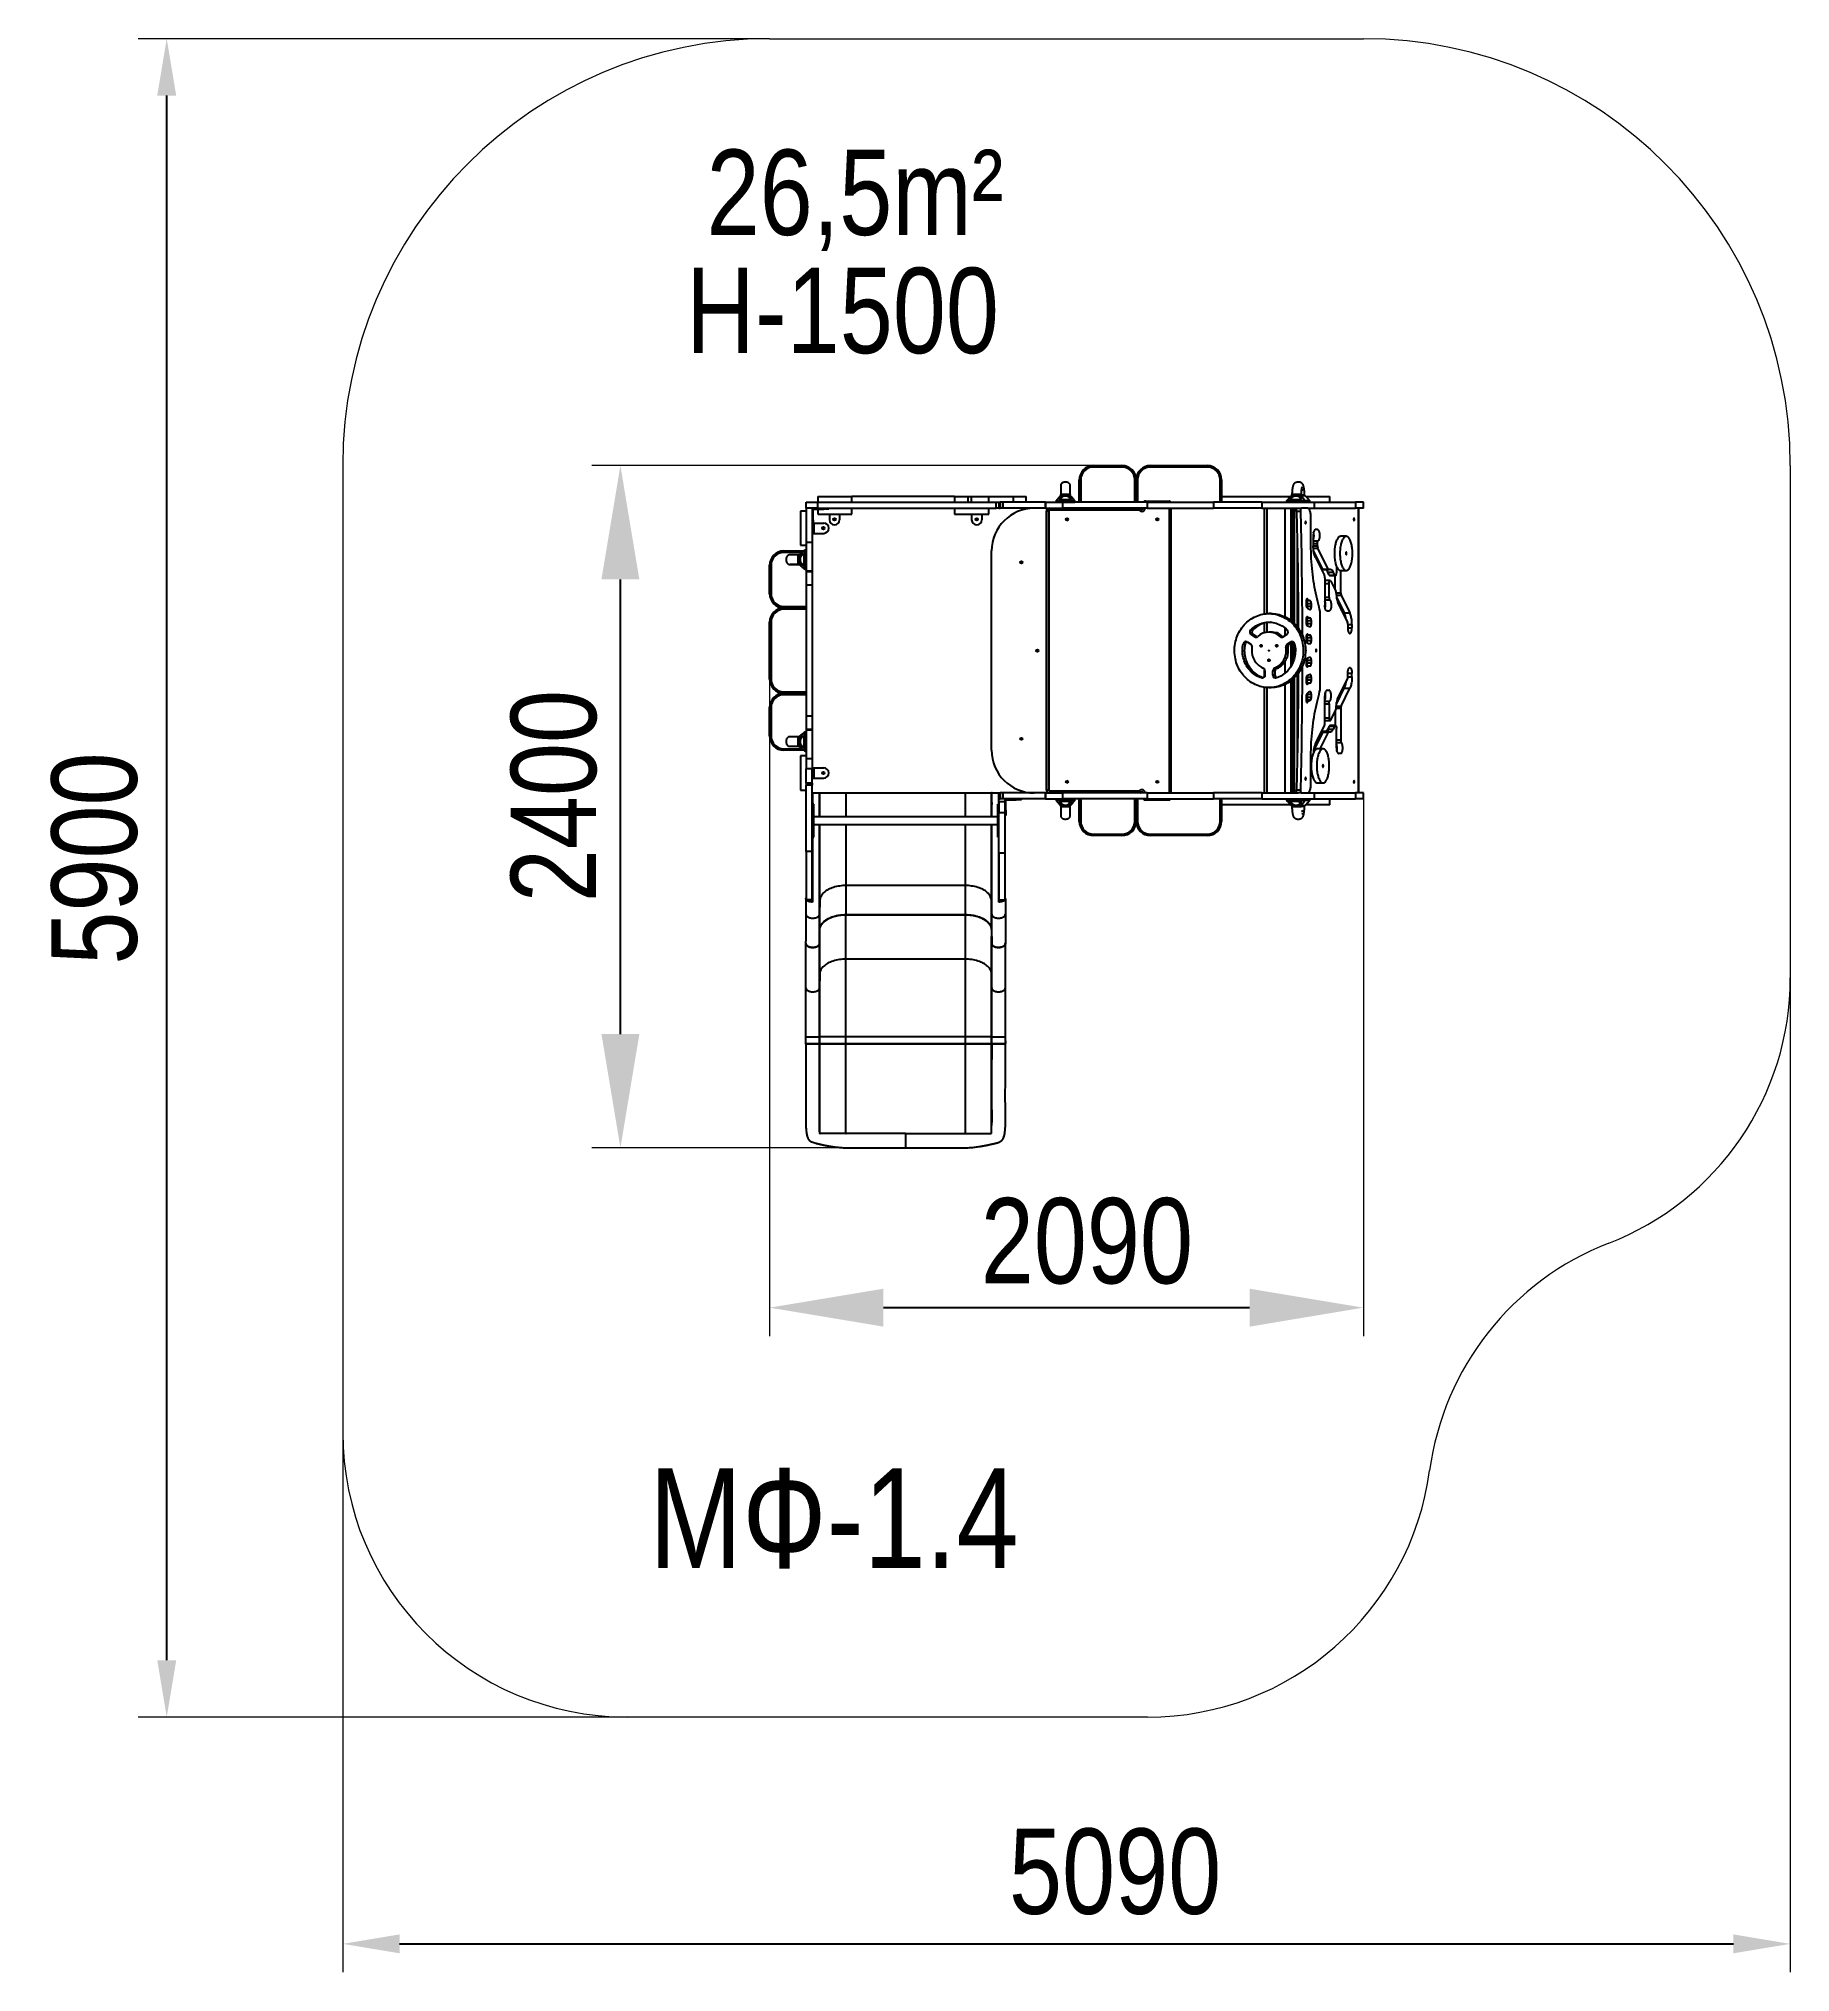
# Model space of a CAD drawing. Header units: millimetres. Extents: x -2996 to 3159, y -4250 to 2544.
import ezdxf

# ---------------------------------------------------------------- set-up
doc = ezdxf.new("R2010")
doc.units = ezdxf.units.MM
doc.linetypes.add('HIDDEN', pattern=[1.905, 1.27, -0.635])
for name, color, linetype in [('DIKOM_АРТИКУЛ', 7, 'Continuous'), ('DIKOM_ЗОНА', 90, 'Continuous'), ('DIKOM_ОБЪЕКТ', 7, 'Continuous'), ('DIKOM_РАЗМЕР_ЗОНА', 7, 'Continuous'), ('DIKOM_РАЗМЕР_ОБЪЕКТА', 7, 'Continuous')]:
    doc.layers.add(name, color=color, linetype=linetype)
doc.styles.add('style1', font='arialbd.ttf', dxfattribs={"width": 0.8})
doc.dimstyles.new('1-50', dxfattribs={"dimtxt": 300, "dimasz": 200, "dimexe": 100, "dimexo": 0, "dimgap": 100, "dimtad": 1, "dimtoh": 1, "dimtxsty": 'style1', "dimcen": 200, "dimclrd": 7, "dimclre": 7, "dimclrt": 7, "dimadec": 1, "dimazin": 2, "dimtfac": 1, "dimtmove": 0, "dimatfit": 2, "dimfxl": 0, "dimlwd": 25, "dimlwe": 18, "dimarcsym": 0})

msp = doc.modelspace()

# ---------------------------------------------------------------- texts
at = {"layer": 'DIKOM_АРТИКУЛ', "insert": (-850.565, -2478.962), "char_height": 350, "attachment_point": 1, "style": 'style1'}
msp.add_mtext_dynamic_manual_height_columns('{\\fArial|b0|i0|c204|p34;МФ-1.4}', width=1416.35185, gutter_width=20, heights=[0], dxfattribs=at)
at = {"layer": 'DIKOM_РАЗМЕР_ОБЪЕКТА', "insert": (-649.426, 2154.044), "char_height": 300, "attachment_point": 1, "style": 'style1'}
msp.add_mtext_dynamic_manual_height_columns('{\\fArial|b0|i0|c204|p34;26,5m²}', width=1132.52576, gutter_width=20, heights=[0], dxfattribs=at)
at = {"layer": 'DIKOM_РАЗМЕР_ОБЪЕКТА', "insert": (-721.708, 1738.94), "char_height": 300, "width": 1277.96024, "attachment_point": 1, "style": 'style1'}
msp.add_mtext('{\\fArial|b0|i0|c204|p34;H-1500}', dxfattribs=at)

# ---------------------------------------------------------------- blocks, each defined once
blk = doc.blocks.new('A$C4cc95459')
for p, q in [((1138.2, 2397.4), (1238.2, 2397.4)), ((1238.2, 2392.4), (1138.2, 2392.4)), ((1238.2, 2392.4), (1238.2, 2397.4)), ((1238.2, 2397.4), (1238.2, 2397.4)), ((1338.2, 2392.4), (1338.2, 2397.4)), ((1338.2, 2397.4), (1538.2, 2397.4)), ((1538.2, 2392.4), (1338.2, 2392.4)), ((1538.2, 2397.4), (1538.2, 2397.4)), ((1093.2, 2347.4), (1088.2, 2347.4)), ((1088.2, 2268.4), (1088.2, 2347.4)), ((1093.2, 2347.4), (1093.2, 2268.4)), ((1283.2, 2347.4), (1288.2, 2347.4)), ((1283.2, 2268.4), (1283.2, 2347.4)), ((1293.2, 2347.4), (1288.2, 2347.4)), ((1288.2, 2268.4), (1288.2, 2347.4)), ((1293.2, 2347.4), (1293.2, 2268.4)), ((1583.2, 2347.4), (1588.2, 2347.4)), ((1583.2, 2268.4), (1583.2, 2347.4)), ((1588.2, 2268.4), (1588.2, 2347.4)), ((1588.2, 2347.4), (1588.2, 2268.4)), ((128, 2247.4), (128, 2268.4)), ((128, 2268.4), (168, 2268.4)), ((168, 2247.4), (128, 2247.4)), ((129, 2247.4), (129, 2127.4)), ((150, 2247.4), (150, 2127.4)), ((156, 2247.4), (156, 2244.4)), ((156, 2244.4), (190, 2244.4)), ((168, 2268.4), (168, 2247.4)), ((168, 2268.4), (796, 2268.4)), ((168, 2247.4), (796, 2247.4)), ((169.4, 2289.4), (169.4, 2268.4)), ((169.4, 2289.4), (289.4, 2289.4)), ((169.4, 2244.4), (169.4, 2226.4)), ((190, 2244.4), (190, 2247.4)), ((208, 2244.4), (190, 2244.4)), ((208, 2244.4), (208, 2247.4)), ((289.4, 2268.4), (289.4, 2289.4)), ((650.1, 2289.4), (289.4, 2289.4)), ((289.4, 2226.4), (289.4, 2247.4)), ((650.1, 2289.4), (650.1, 2268.4)), ((650.1, 2289.4), (697, 2289.4)), ((650.1, 2247.4), (650.1, 2226.4)), ((697, 2289.4), (697, 2268.4)), ((697, 2289.4), (708.8, 2289.4)), ((708.8, 2289.4), (708.8, 2268.4)), ((708.8, 2289.4), (769.1, 2289.4)), ((769.1, 2289.4), (769.1, 2268.4)), ((769.1, 2289.4), (856, 2289.4)), ((770.1, 2226.4), (770.1, 2247.4)), ((796, 2247.4), (796, 2268.4)), ((796, 2268.4), (806, 2268.4)), ((806, 2247.4), (796, 2247.4)), ((806, 2268.4), (806, 2247.4)), ((806, 2268.4), (806, 2247.4)), ((806, 2268.4), (810, 2268.4)), ((806, 2247.4), (810, 2247.4)), ((806, 2247.4), (806, 2247.4)), ((806, 2247.4), (806, 2247.4)), ((810, 2268.4), (810, 2247.4)), ((820, 2268.4), (810, 2268.4)), ((820, 2247.4), (810, 2247.4)), ((820, 2268.4), (820, 2247.4)), ((968.1, 2268.4), (820, 2268.4)), ((968.1, 2247.4), (820, 2247.4)), ((856, 2289.4), (856, 2268.4)), ((856, 2289.4), (901, 2289.4)), ((901, 2268.4), (901, 2289.4)), ((968.1, 2268.4), (968.1, 2247.4)), ((970, 2268.4), (968.1, 2268.4)), ((970, 2247.4), (968.1, 2247.4)), ((970, 2268.4), (970, 2247.4)), ((970, 2268.4), (1029.6, 2268.4)), ((970, 2247.4), (1029.6, 2247.4)), ((979.8, 2247), (979.8, 2247.4)), ((1006.5, 2271.5), (1006.5, 2268.9)), ((1006.5, 2268.9), (1072.5, 2268.9)), ((1029.6, 2268.4), (1029.6, 2247.4)), ((1326.8, 2268.4), (1029.6, 2268.4)), ((1326.8, 2247.4), (1029.6, 2247.4)), ((1056, 2296.2), (1055.9, 2296.1)), ((1056.2, 2296.1), (1056.1, 2296.1)), ((1072.5, 2268.9), (1072.5, 2271.5)), ((1072.5, 2268.9), (1072.7, 2268.9)), ((1072.7, 2268.9), (1072.7, 2271.5)), ((1321.2, 2272.4), (1321.9, 2272.4)), ((1321.9, 2272.4), (1401.5, 2272.4)), ((1326.8, 2268.4), (1326.8, 2247.4)), ((1326.8, 2268.4), (1560.3, 2268.4)), ((1326.8, 2247.4), (1560.3, 2247.4)), ((1405.2, 1247.4), (1405.2, 2247.4)), ((1411.5, 1247.4), (1411.5, 2247.4)), ((1560.3, 2268.4), (1560.3, 2247.4)), ((1729.6, 2268.4), (1560.3, 2268.4)), ((1729.6, 2247.4), (1560.3, 2247.4)), ((1588.2, 2289.4), (1831.4, 2289.4)), ((1729.6, 2268.4), (1729.6, 2247.4)), ((1729.6, 2268.4), (1913.7, 2268.4)), ((1729.6, 2247.4), (1857.2, 2247.4)), ((1737.6, 2247.4), (1737.6, 1876.1)), ((1747.1, 2247.4), (1747.1, 1877.2)), ((1812.2, 1865.8), (1812.2, 2247.4)), ((1816.3, 2271.4), (1816.3, 2268.9)), ((1816.3, 2268.9), (1882.3, 2268.9)), ((1831.6, 2247.4), (1831.6, 1853.9)), ((1833.3, 2291.4), (1833.3, 2291.4)), ((1833.7, 2247.4), (1833.7, 1852.3)), ((1838.2, 2247.4), (1838.2, 1848.6)), ((1844.7, 1842.5), (1844.7, 2247.4)), ((1853.7, 2247.4), (1853.7, 2246.7)), ((1857.2, 2247.4), (1869.1, 2247.4)), ((1865.7, 2279.7), (1865.7, 2279.9)), ((1868.1, 2296.1), (1868.1, 2296)), ((1890.9, 2247.4), (1869.1, 2247.4)), ((1869.5, 2291.4), (1869.5, 2291.4)), ((1881.8, 2291.4), (1881.9, 2291.4)), ((1882.3, 2268.9), (1882.3, 2271.7)), ((1882.3, 2268.9), (1899, 2268.9)), ((1883.9, 2289.4), (1968.1, 2289.4)), ((1890.9, 2247.4), (1913.7, 2247.4)), ((1899, 2268.9), (1899, 2271.4)), ((1913.7, 2268.4), (1913.7, 2247.4)), ((1913.7, 2268.4), (2058.7, 2268.4)), ((1913.7, 2247.4), (2058.7, 2247.4)), ((1968.1, 2268.4), (1968.1, 2289.4)), ((2058.7, 2268.4), (2058.7, 2247.4)), ((2086.8, 2268.4), (2058.7, 2268.4)), ((2086.8, 2247.4), (2058.7, 2247.4)), ((2069.4, 1247.4), (2069.4, 2247.4)), ((2069.9, 1247.4), (2069.9, 2247.4)), ((2070.2, 1247.4), (2070.2, 2247.4)), ((2086.8, 2247.4), (2086.8, 2268.4)), ((129, 2237.4), (108, 2237.4)), ((108, 2237.4), (108, 2117.4)), ((153, 2241.4), (150, 2241.4)), ((150, 2207.4), (153, 2207.4)), ((150, 2189.4), (153, 2189.4)), ((150, 2177.4), (153, 2177.4)), ((153, 2207.4), (153, 2241.4)), ((153, 2207.4), (153, 2189.4)), ((153, 2195.4), (156, 2195.4)), ((153, 2189.4), (153, 2177.4)), ((153, 2177.4), (153, 2159.4)), ((156, 2195.4), (156, 2159.4)), ((156, 2195.4), (190, 2195.4)), ((169.4, 2226.4), (289.4, 2226.4)), ((210, 2226.4), (210, 2207.4)), ((246, 2226.4), (246, 2207.4)), ((650.1, 2226.4), (770.1, 2226.4)), ((710, 2226.4), (710, 2207.4)), ((746, 2226.4), (746, 2207.4)), ((972.8, 2237.4), (972.8, 1257.4)), ((973.4, 2237.4), (972.8, 2237.4)), ((972.8, 2237.4), (972.8, 1257.4)), ((972.8, 2237.4), (972.8, 2237.4)), ((981.1, 2237.4), (973.4, 2237.4)), ((973.4, 1257.4), (973.4, 2237.4)), ((981.1, 2237.4), (981.1, 1257.4)), ((1300.2, 2240.4), (984.1, 2240.4)), ((1865.4, 2236.7), (1851.4, 2236.7)), ((1901.9, 2129.3), (1901.9, 2217.4)), ((108, 2117.4), (129, 2117.4)), ((150, 2127.4), (129, 2127.4)), ((129, 2127.4), (129, 2027.4)), ((153, 2159.4), (150, 2159.4)), ((150, 2127.4), (150, 2027.4)), ((153, 2159.4), (156, 2159.4)), ((156, 2159.4), (190, 2159.4)), ((1853.7, 2137.5), (1853.7, 1832.4)), ((1910.5, 2152.5), (1910.5, 2115.2)), ((1910.5, 2133.6), (1927.7, 2133.6)), ((1910.5, 2124.2), (1925.2, 2124.2)), ((1910.5, 2115.2), (1925.2, 2115.2)), ((1910.7, 2107.1), (1926.7, 2107.1)), ((1925.2, 2172.5), (1917.8, 2172.5)), ((1925.2, 2115.2), (1925.2, 2124.2)), ((1963.1, 2034.1), (1926.7, 2107.1)), ((2026.2, 2148.9), (2006.7, 2148.9)), ((5, 2047.4), (0, 2047.4)), ((0, 1947.4), (0, 2047.4)), ((5, 2047.4), (5, 1947.4)), ((50, 2092.4), (50, 2097.4)), ((50, 2097.4), (120.5, 2097.4)), ((114.5, 2092.4), (50, 2092.4)), ((101.2, 2083.6), (101.3, 2083.6)), ((101.2, 2050.2), (101.3, 2050.2)), ((106, 2048.4), (106, 2048.5)), ((128.5, 2100.3), (125.9, 2100.3)), ((128.5, 2034.3), (128.5, 2100.3)), ((779.8, 1397.4), (779.8, 2097.4)), ((887, 2060.8), (886.8, 2058.4)), ((886.8, 2054), (886.8, 2058.4)), ((1943.5, 2034.1), (1911.6, 2098.3)), ((1917.9, 2075), (1949.8, 2010.9)), ((1992, 2044.2), (1992, 2020.7)), ((125.9, 2034.3), (128.5, 2034.3)), ((125.9, 2033.4), (128.5, 2033.4)), ((128.5, 2033.4), (128.5, 2034.3)), ((129, 2027.4), (150, 2027.4)), ((129, 2027.4), (129, 2024.9)), ((129, 2024.9), (150, 2024.9)), ((129, 2024.9), (129, 1977.4)), ((150, 1977.4), (129, 1977.4)), ((129, 1977.4), (129, 1517.4)), ((150, 2027.4), (150, 2024.9)), ((150, 2024.9), (150, 1977.4)), ((150, 1977.4), (150, 1517.4)), ((1943.5, 2034.1), (1963.1, 2034.1)), ((1945.7, 2032.1), (1965.3, 2032.1)), ((1951.3, 2002.8), (1951.3, 1906.6)), ((1969.7, 1993.3), (1951.3, 1993.3)), ((1951.3, 1983.3), (1966.1, 1983.3)), ((1961.2, 2023.5), (1980.7, 2023.5)), ((1966.6, 2012.7), (1961.2, 2023.5)), ((1966.1, 1934.9), (1966.1, 1983.3)), ((1966.6, 2012.7), (1986.1, 2012.7)), ((1968.8, 2010.7), (1988.3, 2010.7)), ((1971.9, 1991.4), (1989.5, 1956)), ((1986.1, 2012.7), (1980.7, 2023.5)), ((1987.2, 1960.8), (1987.2, 2010.7)), ((2006.7, 2028.9), (2026.2, 2028.9)), ((2006.7, 1950.1), (2006.7, 2028.9)), ((5, 1947.4), (0, 1947.4)), ((50, 1902.4), (129, 1902.4)), ((50, 1902.4), (50, 1897.4)), ((1885.4, 1919.8), (1885.4, 1908.8)), ((1886.3, 1921.8), (1885.5, 1922)), ((1900.3, 1921.8), (1886.3, 1921.8)), ((1890.7, 1928.7), (1887.4, 1928.7)), ((1903.8, 1911.9), (1889.8, 1911.9)), ((1889.8, 1901.9), (1889.8, 1911.9)), ((1903.8, 1901.9), (1903.8, 1911.9)), ((1951.3, 1934.9), (1966.1, 1934.9)), ((1951.3, 1925.5), (1968.5, 1925.5)), ((1990.9, 1950.1), (2006.7, 1950.1)), ((1991.3, 1942.1), (2008.2, 1942.1)), ((1992.1, 1935.2), (2019.5, 1879.9)), ((1998.4, 1912), (2030.2, 1847.7)), ((2008.2, 1942.1), (2039, 1879.9)), ((5, 1847.4), (0, 1847.4)), ((0, 1647.4), (0, 1847.4)), ((5, 1847.4), (5, 1647.4)), ((50, 1892.4), (50, 1897.4)), ((50, 1897.4), (129, 1897.4)), ((129, 1892.4), (50, 1892.4)), ((1737.6, 1843.8), (1737.6, 1809.8)), ((1747.1, 1846.1), (1747.1, 1811.9)), ((1762.3, 1877.4), (1754.5, 1877.4)), ((1885.4, 1856), (1885.4, 1845.7)), ((1886.3, 1861.8), (1886, 1861.8)), ((1900.2, 1861.8), (1886.3, 1861.8)), ((1889.9, 1865.8), (1888.1, 1865.8)), ((1903.8, 1901.9), (1889.8, 1901.9)), ((1903.8, 1851.8), (1889.8, 1851.8)), ((1889.8, 1841.9), (1889.8, 1851.8)), ((1903.8, 1841.9), (1889.8, 1841.9)), ((1903.8, 1841.9), (1903.8, 1851.8)), ((1935.1, 1625.4), (1935.1, 1869.5)), ((1958.7, 1886.6), (1966.1, 1886.6)), ((2010, 1888.6), (2010, 1899)), ((2019.5, 1879.9), (2039, 1879.9)), ((2031.7, 1839.7), (2031.7, 1827.3)), ((2031.7, 1839.6), (2046.4, 1839.6)), ((2046.4, 1839.6), (2046.4, 1827.2)), ((1672, 1771.4), (1664.3, 1771.4)), ((1678, 1777.7), (1690.6, 1769.8)), ((1697.8, 1819.5), (1690.1, 1819.5)), ((1704.6, 1795.8), (1691.9, 1803.6)), ((1699.6, 1803.6), (1691.9, 1803.6)), ((1712.3, 1795.8), (1699.6, 1803.6)), ((1712.3, 1795.8), (1704.6, 1795.8)), ((1713.1, 1795.3), (1712.3, 1795.8)), ((1762.3, 1812.4), (1754.5, 1812.4)), ((1780.3, 1810), (1779.2, 1810)), ((1801.5, 1796.8), (1793.8, 1796.8)), ((1817.2, 1803.6), (1804.5, 1795.8)), ((1812.2, 1800.5), (1812.2, 1825.9)), ((1818.5, 1769.8), (1831.1, 1777.7)), ((1826.2, 1769.8), (1818.5, 1769.8)), ((1826.2, 1769.8), (1838.9, 1777.7)), ((1838.9, 1777.7), (1831.1, 1777.7)), ((1831.6, 1773.2), (1831.6, 1691.5)), ((1833.7, 1774.5), (1833.7, 1695)), ((1838.2, 1777.2), (1838.2, 1703.7)), ((1838.9, 1777.7), (1839.7, 1778.1)), ((1844.7, 1722.8), (1844.7, 1772)), ((1885.4, 1794.7), (1885.4, 1784.6)), ((1900.2, 1801.8), (1886.5, 1801.8)), ((1889.7, 1804.6), (1888.4, 1804.6)), ((1903.8, 1791.8), (1889.8, 1791.8)), ((1889.8, 1781.8), (1889.8, 1791.8)), ((1903.8, 1781.8), (1889.8, 1781.8)), ((1903.8, 1781.8), (1903.8, 1791.8)), ((2031.7, 1827.2), (2046.4, 1827.2)), ((1812.2, 1668.9), (1812.2, 1710.7)), ((1821.7, 1759.3), (1814, 1759.3)), ((1883.5, 1751.4), (1883.1, 1751.2)), ((1885.4, 1710.3), (1885.4, 1700.1)), ((1903.8, 1713), (1889.8, 1713)), ((1889.8, 1703), (1889.8, 1713)), ((1903.8, 1703), (1889.8, 1703)), ((1903.8, 1703), (1903.8, 1713)), ((5, 1647.4), (0, 1647.4)), ((1733.9, 1651.4), (1728.7, 1651.4)), ((1737.6, 1684.1), (1737.6, 1653.6)), ((1740.6, 1676.7), (1740.6, 1661)), ((1768.5, 1661), (1768.5, 1676.7)), ((1776.2, 1676.7), (1768.5, 1676.7)), ((1776.2, 1661), (1768.5, 1661)), ((1782.4, 1686.1), (1774.7, 1686.1)), ((1776.2, 1661), (1776.2, 1676.7)), ((1780, 1684.8), (1780.3, 1684.8)), ((1831.6, 1641), (1831.6, 1247.4)), ((1833.7, 1642.6), (1833.7, 1247.4)), ((1838.2, 1646.2), (1838.2, 1247.4)), ((1844.7, 1247.4), (1844.7, 1652.3)), ((1853.7, 1662.4), (1853.7, 1357.3)), ((1885.4, 1649.1), (1885.4, 1638.8)), ((1886, 1633), (1886.3, 1633)), ((1900.2, 1633), (1886.3, 1633)), ((1900.2, 1693), (1886.5, 1693)), ((1889.7, 1690.3), (1888.4, 1690.3)), ((1903.8, 1653), (1889.8, 1653)), ((1889.8, 1643), (1889.8, 1653)), ((1903.8, 1643), (1889.8, 1643)), ((1903.8, 1643), (1903.8, 1653)), ((1998.4, 1582.8), (2030.2, 1647.1)), ((2031.7, 1667.7), (2046.4, 1667.7)), ((2031.7, 1655.1), (2031.7, 1667.6)), ((2031.7, 1655.2), (2046.4, 1655.2)), ((2046.4, 1655.2), (2046.4, 1667.7)), ((50, 1602.4), (50, 1597.4)), ((50, 1602.4), (129, 1602.4)), ((129, 1597.4), (50, 1597.4)), ((50, 1592.4), (50, 1597.4)), ((129, 1592.4), (50, 1592.4)), ((1737.6, 1618.7), (1737.6, 1247.4)), ((1747.1, 1617.7), (1747.1, 1247.4)), ((1754.5, 1617.4), (1762.3, 1617.4)), ((1812.2, 1247.4), (1812.2, 1629)), ((1885.4, 1586.1), (1885.4, 1575)), ((1885.5, 1572.8), (1886.3, 1573)), ((1900.3, 1573), (1886.3, 1573)), ((1890.7, 1566.1), (1887.4, 1566.1)), ((1889.9, 1629.1), (1888.1, 1629.1)), ((1903.8, 1593), (1889.8, 1593)), ((1889.8, 1583), (1889.8, 1593)), ((1903.8, 1583), (1889.8, 1583)), ((1903.8, 1583), (1903.8, 1593)), ((1951.3, 1492), (1951.3, 1588.2)), ((1951.3, 1569.4), (1968.5, 1569.4)), ((1958.7, 1608.2), (1966.1, 1608.2)), ((1992.1, 1559.6), (2019.5, 1615)), ((2008.2, 1552.7), (2039, 1615)), ((2010, 1595.8), (2010, 1606.3)), ((2019.5, 1615), (2039, 1615)), ((0, 1447.4), (0, 1547.4)), ((5, 1547.4), (0, 1547.4)), ((5, 1547.4), (5, 1447.4)), ((150, 1517.4), (129, 1517.4)), ((129, 1517.4), (129, 1470)), ((150, 1517.4), (150, 1470)), ((1951.3, 1559.9), (1966.1, 1559.9)), ((1951.3, 1511.5), (1966.1, 1511.5)), ((1951.3, 1501.5), (1969.7, 1501.5)), ((1966.1, 1559.9), (1966.1, 1511.5)), ((1971.9, 1503.5), (1989.5, 1538.8)), ((1987.2, 1534.1), (1987.2, 1484.1)), ((1990.9, 1544.7), (2006.7, 1544.7)), ((1991.3, 1552.7), (2008.2, 1552.7)), ((2006.7, 1544.7), (2006.7, 1434.2)), ((5, 1447.4), (0, 1447.4)), ((101.2, 1444), (101.3, 1444)), ((128.5, 1461.4), (125.9, 1461.4)), ((128.5, 1460.5), (125.9, 1460.5)), ((128.5, 1460.5), (128.5, 1461.4)), ((128.5, 1394.5), (128.5, 1460.5)), ((150, 1470), (129, 1470)), ((129, 1470), (129, 1467.4)), ((150, 1467.4), (129, 1467.4)), ((129, 1467.4), (129, 1367.4)), ((150, 1470), (150, 1467.4)), ((150, 1467.4), (150, 1367.4)), ((886.8, 1440.9), (886.8, 1436.4)), ((886.8, 1436.4), (887, 1434)), ((1943.5, 1460.8), (1911.6, 1396.5)), ((1917.9, 1419.9), (1949.8, 1484)), ((1963.1, 1460.8), (1934, 1402.3)), ((1943.5, 1460.8), (1963.1, 1460.8)), ((1965.3, 1462.7), (1945.7, 1462.7)), ((1966.6, 1482.2), (1961.2, 1471.3)), ((1961.2, 1471.3), (1980.7, 1471.3)), ((1966.6, 1482.2), (1986.1, 1482.2)), ((1988.3, 1484.1), (1968.8, 1484.1)), ((1986.1, 1482.2), (1980.7, 1471.3)), ((1992, 1405.9), (1992, 1474.1)), ((1992, 1434.2), (2006.7, 1434.2)), ((50, 1402.4), (50, 1397.4)), ((50, 1402.4), (114.5, 1402.4)), ((120.5, 1397.4), (50, 1397.4)), ((129, 1377.4), (108, 1377.4)), ((108, 1377.4), (108, 1257.4)), ((125.9, 1394.5), (128.5, 1394.5)), ((150, 1367.4), (129, 1367.4)), ((129, 1367.4), (129, 1331.4)), ((150, 1367.4), (150, 1331.4)), ((1901.9, 1277.4), (1901.9, 1365.6)), ((1910.7, 1387.7), (1910.7, 1387.7)), ((1944.7, 1402.3), (1925.2, 1402.3)), ((1992, 1424.8), (2009.1, 1424.8)), ((2006.7, 1385.9), (1999.3, 1385.9)), ((150, 1331.4), (129, 1331.4)), ((129, 1281.9), (129, 1331.4)), ((150, 1335.4), (153, 1335.4)), ((150, 1281.9), (150, 1331.4)), ((150, 1317.4), (153, 1317.4)), ((153, 1299.4), (150, 1299.4)), ((153, 1335.4), (153, 1317.4)), ((153, 1335.4), (156, 1335.4)), ((153, 1317.4), (153, 1299.4)), ((153, 1299.4), (156, 1299.4)), ((156, 1335.4), (156, 1299.4)), ((156, 1335.4), (190, 1335.4)), ((156, 1299.4), (190, 1299.4)), ((108, 1257.4), (129, 1257.4)), ((150, 1281.9), (129, 1281.9)), ((129, 1281.9), (129, 1275)), ((150, 1275), (129, 1275)), ((129, 1041.9), (129, 1275)), ((150, 1281.9), (150, 1275)), ((150, 1041.9), (150, 1275)), ((150, 1247.4), (150.8, 1247.4)), ((150, 1136.5), (150, 1246.4)), ((150, 1246.4), (151, 1246.4)), ((151, 1247.4), (174.5, 1247.4)), ((151, 1246.4), (151, 1136.5)), ((175.5, 1246.4), (151, 1246.4)), ((174.5, 1247.4), (175.5, 1247.4)), ((175.5, 1247.4), (255.4, 1247.4)), ((175.5, 1163.2), (175.5, 1246.4)), ((176.5, 1246.4), (175.5, 1246.4)), ((269, 1246.4), (176.5, 1246.4)), ((176.5, 1163.2), (176.5, 1246.4)), ((256.5, 1247.4), (699.5, 1247.4)), ((269, 1247.4), (269, 1246.4)), ((687, 1246.4), (269, 1246.4)), ((269, 1163.2), (269, 1246.4)), ((687, 1247.4), (687, 1246.4)), ((779.5, 1246.4), (687, 1246.4)), ((687, 1246.4), (687, 1163.2)), ((700.6, 1247.4), (780.5, 1247.4)), ((780.5, 1246.4), (779.5, 1246.4)), ((779.5, 1163.2), (779.5, 1246.4)), ((780.5, 1247.4), (781.5, 1247.4)), ((780.5, 1163.2), (780.5, 1246.4)), ((805, 1246.4), (780.5, 1246.4)), ((781.5, 1247.4), (805, 1247.4)), ((806, 1246.4), (805, 1246.4)), ((805, 1207.4), (805, 1246.4)), ((805.2, 1247.4), (806, 1247.4)), ((806, 1247.4), (806, 1226.4)), ((806, 1247.4), (810, 1247.4)), ((806, 1247.4), (806, 1246.5)), ((806, 1247.4), (806, 1247.4)), ((806, 1216.4), (806, 1226.4)), ((806, 1226.4), (810, 1226.4)), ((806, 1226.4), (806, 1226.4)), ((810, 1247.4), (810, 1226.4)), ((820, 1247.4), (810, 1247.4)), ((820, 1226.4), (810, 1226.4)), ((820, 1247.4), (820, 1226.4)), ((968.1, 1247.4), (820, 1247.4)), ((968.1, 1226.4), (820, 1226.4)), ((827, 1226.4), (827, 1216.4)), ((833, 1226.4), (833, 1223.4)), ((833, 1223.4), (867, 1223.4)), ((867, 1223.4), (867, 1226.4)), ((885, 1223.4), (867, 1223.4)), ((885, 1223.4), (885, 1226.4)), ((968.1, 1247.4), (968.1, 1226.4)), ((970, 1247.4), (968.1, 1247.4)), ((970, 1226.4), (968.1, 1226.4)), ((970, 1247.4), (970, 1226.4)), ((970, 1247.4), (1029.6, 1247.4)), ((970, 1226.4), (1029.6, 1226.4)), ((972.8, 1257.4), (973.4, 1257.4)), ((972.8, 1257.4), (972.8, 1257.4)), ((981.1, 1257.4), (973.4, 1257.4)), ((979.8, 1247.4), (979.8, 1247.9)), ((984.1, 1254.4), (1300.2, 1254.4)), ((1006.5, 1225.9), (1006.5, 1223.3)), ((1039.5, 1225.9), (1006.5, 1225.9)), ((1029.6, 1247.4), (1029.6, 1226.4)), ((1326.8, 1247.4), (1029.6, 1247.4)), ((1326.8, 1226.4), (1029.6, 1226.4)), ((1072.5, 1225.9), (1039.5, 1225.9)), ((1072.5, 1223.3), (1072.5, 1225.9)), ((1072.8, 1225.9), (1072.5, 1225.9)), ((1072.7, 1223.2), (1072.7, 1223.3)), ((1072.8, 1223.3), (1072.8, 1225.9)), ((1088.2, 1147.4), (1088.2, 1226.4)), ((1093.2, 1226.4), (1093.2, 1147.4)), ((1283.2, 1147.4), (1283.2, 1226.4)), ((1288.2, 1147.4), (1288.2, 1226.4)), ((1293.2, 1226.4), (1293.2, 1147.4)), ((1326.8, 1247.4), (1326.8, 1226.4)), ((1326.8, 1247.4), (1560.3, 1247.4)), ((1326.8, 1226.4), (1560.3, 1226.4)), ((1560.3, 1247.4), (1560.3, 1226.4)), ((1729.6, 1247.4), (1560.3, 1247.4)), ((1729.6, 1226.4), (1560.3, 1226.4)), ((1583.2, 1147.4), (1583.2, 1226.4)), ((1588.2, 1147.4), (1588.2, 1226.4)), ((1588.2, 1226.4), (1588.2, 1147.4)), ((1729.6, 1247.4), (1729.6, 1226.4)), ((1729.6, 1247.4), (1857.2, 1247.4)), ((1729.6, 1226.4), (1913.7, 1226.4)), ((1816.3, 1225.9), (1816.3, 1223.5)), ((1846.4, 1225.9), (1816.3, 1225.9)), ((1882.3, 1225.9), (1846.4, 1225.9)), ((1851.4, 1258.1), (1865.4, 1258.1)), ((1853.7, 1248.1), (1853.7, 1247.4)), ((1869.1, 1247.4), (1857.2, 1247.4)), ((1869.1, 1247.4), (1890.9, 1247.4)), ((1882.3, 1223.1), (1882.3, 1225.9)), ((1898.9, 1225.9), (1882.3, 1225.9)), ((1890.9, 1247.4), (1913.7, 1247.4)), ((1898.9, 1223.5), (1898.9, 1225.9)), ((1913.7, 1247.4), (1913.7, 1226.4)), ((1913.7, 1247.4), (2058.7, 1247.4)), ((1913.7, 1226.4), (2058.7, 1226.4)), ((1925.2, 1282.3), (1944.7, 1282.3)), ((1968.1, 1205.4), (1968.1, 1226.4)), ((2058.7, 1247.4), (2058.7, 1226.4)), ((2086.8, 1247.4), (2058.7, 1247.4)), ((2086.8, 1226.4), (2058.7, 1226.4)), ((2086.8, 1226.4), (2086.8, 1247.4)), ((155, 1207.4), (151, 1207.4)), ((151, 1180.6), (151, 1207.4)), ((155, 1180.6), (151, 1180.6)), ((151, 1105.4), (151, 1180.6)), ((155, 1180.6), (155, 1207.4)), ((155, 1105.4), (155, 1180.6)), ((802, 1163.2), (155, 1163.2)), ((806, 1207.4), (802, 1207.4)), ((802, 1180.6), (802, 1207.4)), ((802, 1180.6), (806, 1180.6)), ((802, 1105.4), (802, 1180.6)), ((827, 1216.4), (806, 1216.4)), ((806, 1216.4), (806, 1178.9)), ((806, 1178.9), (827, 1178.9)), ((806, 1035.6), (806, 1178.9)), ((830, 1220.4), (827, 1220.4)), ((827, 1216.4), (827, 1178.9)), ((827, 1186.4), (830, 1186.4)), ((827, 1178.9), (827, 1035.6)), ((827, 1168.4), (830, 1168.4)), ((830, 1186.4), (830, 1220.4)), ((830, 1186.4), (830, 1168.4)), ((1021.5, 1203.5), (1021.5, 1203.4)), ((1023.2, 1198.7), (1023.2, 1198.7)), ((1056, 1198.7), (1056, 1198.7)), ((1056.5, 1215.1), (1056.5, 1215.5)), ((1321.9, 1222.4), (1321.2, 1222.4)), ((1401.5, 1222.4), (1321.9, 1222.4)), ((1831.4, 1205.4), (1588.2, 1205.4)), ((1835.3, 1198.5), (1835.3, 1198.6)), ((1868.1, 1198.8), (1868.2, 1198.8)), ((1881.9, 1203.4), (1881.9, 1203.4)), ((1968.1, 1205.4), (1883.9, 1205.4)), ((150, 866.5), (150, 1136.5)), ((150, 1136.5), (151, 1136.5)), ((151, 1136.5), (151, 864)), ((155, 1105.4), (151, 1105.4)), ((151, 1092.2), (151, 1105.4)), ((151, 1092.2), (155, 1092.2)), ((155, 1136.3), (802, 1136.3)), ((155, 1092.2), (155, 1105.4)), ((175.5, 821), (175.5, 1136.5)), ((176.5, 869.2), (176.5, 1136.5)), ((269, 922), (269, 1136.5)), ((687, 1136.5), (687, 922)), ((779.5, 869.2), (779.5, 1136.5)), ((780.5, 821), (780.5, 1136.5)), ((802, 1105.4), (806, 1105.4)), ((802, 1092.2), (802, 1105.4)), ((802, 1092.2), (806, 1092.2)), ((805, 864), (805, 1092.2)), ((1093.2, 1147.4), (1088.2, 1147.4)), ((1138.2, 1102.4), (1238.2, 1102.4)), ((1238.2, 1097.4), (1138.2, 1097.4)), ((1238.2, 1102.4), (1238.2, 1097.4)), ((1238.2, 1097.4), (1238.2, 1097.4)), ((1283.2, 1147.4), (1288.2, 1147.4)), ((1293.2, 1147.4), (1288.2, 1147.4)), ((1338.2, 1102.4), (1538.2, 1102.4)), ((1338.2, 1102.4), (1338.2, 1097.4)), ((1538.2, 1097.4), (1338.2, 1097.4)), ((1538.2, 1097.4), (1538.2, 1097.4)), ((1583.2, 1147.4), (1588.2, 1147.4)), ((150, 1041.9), (129, 1041.9)), ((129, 1041.9), (129, 871.7)), ((150, 1041.9), (150, 871.7)), ((827, 1035.6), (806, 1035.6)), ((806, 1035.6), (806, 871.7)), ((827, 1035.6), (827, 871.7)), ((269, 819.9), (269, 922)), ((687, 922), (269, 922)), ((687, 922), (687, 819.9)), ((127.5, 875.8), (127.5, 875.9)), ((127.5, 875.3), (127.5, 875.8)), ((127.5, 875.3), (127.5, 821)), ((127.5, 821), (127.5, 726.8)), ((150, 871.7), (129, 871.7)), ((129, 869.8), (129, 871.7)), ((129, 869.8), (150, 869.8)), ((150, 869.8), (150, 871.7)), ((176.5, 869.2), (175.5, 821)), ((175.5, 719), (175.5, 821)), ((176.5, 767.1), (176.5, 869.2)), ((268, 819.7), (268, 819.2)), ((268, 818.4), (268, 819.2)), ((268, 819.2), (688, 819.2)), ((268, 663.1), (268, 818.4)), ((688, 818.4), (268, 818.4)), ((269, 819.9), (687, 819.9)), ((269, 819.7), (269, 819.9)), ((269, 819.7), (687, 819.7)), ((687, 819.7), (687, 819.9)), ((688, 819.2), (688, 819.7)), ((688, 818.4), (688, 819.2)), ((688, 663.1), (688, 818.4)), ((780.5, 821), (779.5, 869.2)), ((779.5, 767.1), (779.5, 869.2)), ((780.5, 719), (780.5, 821)), ((806, 871.7), (827, 871.7)), ((806, 871.7), (806, 869.8)), ((806, 869.8), (827, 869.8)), ((806, 869.8), (806, 866.5)), ((827, 871.7), (827, 869.8)), ((828.5, 875.9), (828.5, 875.8)), ((828.5, 875.8), (828.5, 875.3)), ((828.5, 875.3), (828.5, 821)), ((828.5, 821), (828.5, 726.8)), ((175.5, 719), (176.5, 767.1)), ((178.7, 778.3), (178.6, 778)), ((779.5, 767.1), (780.5, 719)), ((127.5, 719), (127.5, 726.8)), ((127.5, 717.5), (127.5, 725.2)), ((127.5, 562.2), (127.5, 717.5)), ((175.5, 720.5), (175.5, 717.5)), ((175.5, 562.2), (175.5, 717.5)), ((176, 610.7), (176, 743.2)), ((780, 610.7), (780, 743.2)), ((780.5, 717.5), (780.5, 720.5)), ((780.5, 562.2), (780.5, 717.5)), ((804.5, 703.7), (804.5, 704.4)), ((828.5, 726.8), (828.5, 719)), ((828.5, 725.2), (828.5, 717.5)), ((828.5, 717.5), (828.5, 717.2)), ((828.5, 562.2), (828.5, 717.5)), ((688, 663.1), (268, 663.1)), ((268, 390.1), (268, 663.1)), ((688, 390.1), (688, 663.1)), ((127.5, 390.1), (127.5, 562.2)), ((176, 610.7), (175.5, 562.2)), ((175.5, 390.1), (175.5, 562.2)), ((176, 390.1), (176, 610.7)), ((780.5, 562.2), (780, 610.7)), ((780, 390.1), (780, 610.7)), ((780.5, 390.1), (780.5, 562.2)), ((828.5, 390.1), (828.5, 562.2)), ((127.5, 390.1), (175.5, 390.1)), ((127.5, 376.1), (127.5, 390.1)), ((127.5, 366.5), (127.5, 376.1)), ((127.5, 374.1), (127.5, 374.2)), ((127.5, 364.7), (127.5, 374.1)), ((127.5, 365.6), (127.5, 364.7)), ((127.5, 364.7), (127.5, 350.9)), ((127.8, 365.4), (128.4, 366)), ((174.6, 366), (175.2, 365.4)), ((175, 366), (175.5, 366)), ((175.7, 365.4), (175.1, 366)), ((175.2, 365.4), (175.7, 365.4)), ((176, 390.1), (175.5, 390.1)), ((175.5, 366.5), (175.5, 390.1)), ((175.5, 366.5), (176, 366.5)), ((175.5, 366), (268, 366)), ((175.5, 153.8), (175.5, 364.7)), ((176, 364.7), (175.5, 364.7)), ((175.7, 365.4), (268, 365.4)), ((176, 366.5), (176, 390.1)), ((268, 390.1), (176, 390.1)), ((176, 366.5), (268, 366.5)), ((176, 50.2), (176, 364.7)), ((268, 364.7), (176, 364.7)), ((268, 366.5), (268, 390.1)), ((688, 390.1), (268, 390.1)), ((268, 366.5), (688, 366.5)), ((268, 366), (268, 366.5)), ((268, 366), (688, 366)), ((268, 365.4), (268, 366)), ((268, 365.4), (268, 364.7)), ((268, 365.4), (688, 365.4)), ((268, 50.2), (268, 364.7)), ((688, 364.7), (268, 364.7)), ((780, 390.1), (688, 390.1)), ((688, 366.5), (688, 390.1)), ((688, 366.5), (780, 366.5)), ((688, 366), (688, 366.5)), ((688, 366), (780.5, 366)), ((688, 365.4), (688, 366)), ((688, 365.4), (780.3, 365.4)), ((688, 365.4), (688, 364.7)), ((688, 50.2), (688, 364.7)), ((780, 364.7), (688, 364.7)), ((780.5, 390.1), (780, 390.1)), ((780, 366.5), (780, 390.1)), ((780, 366.5), (780.5, 366.5)), ((780, 50.2), (780, 364.7)), ((780.5, 364.7), (780, 364.7)), ((780.3, 365.4), (780.9, 366)), ((780.3, 365.4), (780.8, 365.4)), ((780.5, 390.1), (828.5, 390.1)), ((780.5, 366.5), (780.5, 390.1)), ((780.5, 153.8), (780.5, 364.7)), ((781.4, 366), (780.8, 365.4)), ((828.2, 365.4), (827.6, 366)), ((828.5, 376.1), (828.5, 390.1)), ((828.5, 376.1), (828.5, 366.5)), ((828.5, 374.1), (828.5, 374.2)), ((828.5, 364.7), (828.5, 374.1)), ((828.5, 364.7), (828.5, 367.1)), ((828.5, 350.9), (828.5, 364.7)), ((828.5, 350.1), (828.5, 350.9)), ((175.5, 139.5), (175.5, 153.8)), ((175.5, 134.2), (175.5, 139.5)), ((780.5, 139.5), (780.5, 153.8)), ((780.5, 134.2), (780.5, 139.5)), ((176, 50.2), (175.9, 50.7)), ((176, 50.2), (176, 50.2)), ((176, 50.2), (176, 50.2)), ((176, 50.2), (177.3, 50.2)), ((177.3, 50.2), (177.3, 50.2)), ((178.8, 50.2), (177.3, 50.2)), ((196.4, 50.2), (191.7, 50.2)), ((223.5, 50.2), (217.1, 50.2)), ((268, 50.2), (260.8, 50.2)), ((268, 50.2), (268.5, 50.2)), ((269.1, 50.2), (268.5, 50.2)), ((478, 50.2), (333.3, 50.2)), ((478, 50.2), (622.7, 50.2)), ((686.9, 50.2), (687.5, 50.2)), ((688, 50.2), (687.5, 50.2)), ((688, 50.2), (695.2, 50.2)), ((732.5, 50.2), (738.9, 50.2)), ((759.6, 50.2), (764.3, 50.2)), ((777.2, 50.2), (778.7, 50.2)), ((778.7, 50.2), (778.7, 50.2)), ((780, 50.2), (778.7, 50.2)), ((780, 50.2), (780.1, 50.7)), ((780, 50.2), (780, 50.2)), ((780, 50.2), (780, 50.2))]:
    blk.add_line(p, q)
at = {"flags": 128}
for points in [[(1138.2, 2392.4), (1138.2, 2393.4), (1138.2, 2394.3), (1138.2, 2395.2), (1138.2, 2396), (1138.2, 2396.6), (1138.2, 2397), (1138.2, 2397.3), (1138.2, 2397.4)], [(1538.2, 2392.4), (1538.2, 2393.4), (1538.2, 2394.3), (1538.2, 2395.2), (1538.2, 2396), (1538.2, 2396.6), (1538.2, 2397), (1538.2, 2397.3), (1538.2, 2397.4)], [(982.7, 2247.4), (980.8, 2247.2), (980.5, 2247.2)], [(984.1, 2240.4), (984, 2241.8), (984, 2243.1), (983.9, 2244.3), (983.9, 2245.4), (983.8, 2246.2), (983.7, 2246.9), (983.5, 2247.3), (983.4, 2247.4)], [(1321.2, 2272.4), (1319.3, 2272.2), (1319, 2272.2)], [(1401.5, 2272.4), (1403.5, 2272.2), (1403.5, 2272.2)], [(1851.4, 2236.7), (1851.5, 2238.8), (1851.6, 2240.8), (1852, 2242.6), (1852.4, 2244.2), (1853, 2245.6), (1853.7, 2246.6), (1854.4, 2247.2), (1855.1, 2247.4)], [(1869.1, 2247.4), (1868.3, 2247.2), (1867.6, 2246.6), (1866.9, 2245.6), (1866.4, 2244.2), (1865.9, 2242.6), (1865.6, 2240.8), (1865.4, 2238.8), (1865.4, 2236.7)], [(1901.9, 2217.4), (1901.9, 2220.8), (1901.6, 2224.1), (1901.3, 2227.3), (1900.8, 2230.4), (1900.2, 2233.4), (1899.5, 2236.1), (1898.7, 2238.6), (1897.8, 2240.9), (1896.8, 2242.8), (1895.7, 2244.4), (1894.5, 2245.7), (1893.3, 2246.7), (1892.1, 2247.2), (1890.9, 2247.4)], [(1851.4, 2236.7), (1852.7, 2185.3), (1853.8, 2133.8), (1854.8, 2082.3), (1855.6, 2030.9), (1856.3, 1979.3), (1856.9, 1927.8), (1857.3, 1876.3), (1857.6, 1827.4)], [(1865.4, 2236.7), (1866.7, 2185.3), (1867.8, 2133.8), (1868.7, 2082.3), (1869.6, 2030.9), (1870.3, 1979.3), (1870.8, 1927.8), (1871.3, 1876.3), (1871.5, 1824.7), (1871.6, 1802.8)], [(1883.5, 2201.4), (1883.1, 2201.2), (1882.7, 2200.7), (1882.4, 2199.9), (1882.1, 2198.9), (1882.1, 2197.7), (1882.1, 2196.5), (1882.2, 2195.4), (1882.5, 2194.5), (1882.9, 2193.8), (1883.3, 2193.5), (1883.7, 2193.5), (1884.2, 2193.8), (1884.5, 2194.5), (1884.8, 2195.4), (1885, 2196.5), (1885, 2197.7), (1884.9, 2198.9), (1884.7, 2199.9), (1884.3, 2200.7), (1884, 2201.2), (1883.5, 2201.4)], [(2053.6, 2204.4), (2054.1, 2204.6), (2054.4, 2205.1), (2054.8, 2205.9), (2055, 2207), (2055.1, 2208.1), (2055.1, 2209.3), (2054.9, 2210.4), (2054.6, 2211.4), (2054.3, 2212), (2053.8, 2212.4), (2053.4, 2212.4), (2053, 2212), (2052.6, 2211.4), (2052.3, 2210.4), (2052.2, 2209.3), (2052.2, 2208.1), (2052.2, 2207), (2052.5, 2205.9), (2052.8, 2205.1), (2053.2, 2204.6), (2053.6, 2204.4)], [(1931.1, 1900.4), (1928.5, 1909.8), (1926, 1919.3), (1923.6, 1929.1), (1921.3, 1939.1), (1919.1, 1949.3), (1917.1, 1959.6), (1915.2, 1970.1), (1913.4, 1980.8), (1911.7, 1991.7), (1910.2, 2002.6), (1908.7, 2013.7), (1907.5, 2025), (1906.3, 2036.3), (1905.3, 2047.7), (1904.4, 2059.2), (1903.6, 2070.8), (1903, 2082.4), (1902.5, 2094.1), (1902.2, 2105.8), (1902, 2117.5), (1901.9, 2129.3)], [(1917.8, 2172.5), (1916.8, 2172.3), (1915.8, 2171.7), (1914.8, 2170.7), (1913.9, 2169.3), (1913, 2167.6), (1912.3, 2165.6), (1911.6, 2163.3), (1911.1, 2160.8), (1910.8, 2158.1), (1910.6, 2155.3), (1910.5, 2152.5)], [(1917.9, 2075), (1916.7, 2077.6), (1915.6, 2080.6), (1914.6, 2083.8), (1913.6, 2087.2), (1912.8, 2090.8), (1912.1, 2094.6), (1911.5, 2098.5), (1911.1, 2102.6), (1910.7, 2106.7), (1910.5, 2110.9), (1910.5, 2115.2)], [(1925.2, 2172.5), (1926.2, 2172.3), (1927.1, 2171.8), (1928.1, 2170.9), (1928.9, 2169.7), (1929.8, 2168.2), (1930.5, 2166.4), (1931.1, 2164.4), (1931.6, 2162.1), (1932.1, 2159.7), (1932.4, 2157.2), (1932.5, 2154.6), (1932.6, 2151.9), (1932.5, 2149.2), (1932.2, 2146.6), (1931.9, 2144.1), (1931.4, 2141.8), (1930.8, 2139.6), (1930.2, 2137.7), (1929.4, 2136.1), (1928.6, 2134.7), (1927.7, 2133.6)], [(1925.2, 2124.2), (1925.2, 2125.7), (1925.4, 2127.2), (1925.6, 2128.7), (1925.9, 2130), (1926.2, 2131.2), (1926.7, 2132.2), (1927.1, 2133), (1927.7, 2133.6)], [(2006.7, 2148.9), (2005, 2148.8), (2003.3, 2148.2), (2001.7, 2147.4), (2000, 2146.1), (1998.4, 2144.6), (1996.9, 2142.7), (1995.4, 2140.5), (1994, 2138), (1992.6, 2135.2), (1991.4, 2132.2), (1990.2, 2128.9), (1989.1, 2125.3), (1988.2, 2121.6), (1987.3, 2117.6), (1986.5, 2113.5), (1985.9, 2109.2), (1985.4, 2104.8), (1985, 2100.4), (1984.7, 2095.8), (1984.6, 2091.2), (1984.6, 2086.6), (1984.7, 2082.1), (1985, 2077.5), (1985.4, 2073), (1985.9, 2068.7), (1986.5, 2064.4), (1987.3, 2060.3), (1988.2, 2056.3), (1989.1, 2052.6), (1990.2, 2049), (1991.4, 2045.7), (1992.6, 2042.6), (1994, 2039.9), (1995.4, 2037.4), (1996.9, 2035.2), (1998.4, 2033.3), (2000, 2031.7), (2001.7, 2030.5), (2003.3, 2029.6), (2005, 2029.1), (2006.7, 2028.9)], [(2026.2, 2148.9), (2024.5, 2148.8), (2022.8, 2148.2), (2021.2, 2147.4), (2019.6, 2146.1), (2018, 2144.6), (2016.4, 2142.7), (2014.9, 2140.5), (2013.5, 2138), (2012.2, 2135.2), (2010.9, 2132.2), (2009.7, 2128.9), (2008.7, 2125.3), (2007.7, 2121.6), (2006.8, 2117.6), (2006.1, 2113.5), (2005.4, 2109.2), (2004.9, 2104.8), (2004.5, 2100.4), (2004.3, 2095.8), (2004.1, 2091.2), (2004.1, 2086.6), (2004.3, 2082.1), (2004.5, 2077.5), (2004.9, 2073), (2005.4, 2068.7), (2006.1, 2064.4), (2006.8, 2060.3), (2007.7, 2056.3), (2008.7, 2052.6), (2009.7, 2049), (2010.9, 2045.7), (2012.2, 2042.6), (2013.5, 2039.9), (2014.9, 2037.4), (2016.4, 2035.2), (2018, 2033.3), (2019.6, 2031.7), (2021.2, 2030.5), (2022.8, 2029.6), (2024.5, 2029.1), (2026.2, 2028.9), (2027.9, 2029.1), (2029.6, 2029.6), (2031.2, 2030.5), (2032.9, 2031.7), (2034.5, 2033.3), (2036, 2035.2), (2037.5, 2037.4), (2038.9, 2039.9), (2040.3, 2042.6), (2041.5, 2045.7), (2042.7, 2049), (2043.8, 2052.6), (2044.8, 2056.3), (2045.6, 2060.3), (2046.4, 2064.4), (2047, 2068.7), (2047.5, 2073), (2047.9, 2077.5), (2048.2, 2082.1), (2048.3, 2086.6), (2048.3, 2091.2), (2048.2, 2095.8), (2047.9, 2100.4), (2047.5, 2104.8), (2047, 2109.2), (2046.4, 2113.5), (2045.6, 2117.6), (2044.8, 2121.6), (2043.8, 2125.3), (2042.7, 2128.9), (2041.5, 2132.2), (2040.3, 2135.2), (2038.9, 2138), (2037.5, 2140.5), (2036, 2142.7), (2034.5, 2144.6), (2032.9, 2146.1), (2031.2, 2147.4), (2029.6, 2148.2), (2027.9, 2148.8), (2026.2, 2148.9)], [(2026.2, 2092.9), (2025.8, 2092.8), (2025.4, 2092.2), (2025.1, 2091.4), (2024.8, 2090.4), (2024.7, 2089.2), (2024.8, 2088), (2024.9, 2086.9), (2025.2, 2086), (2025.6, 2085.3), (2026, 2085), (2026.4, 2085), (2026.9, 2085.3), (2027.2, 2086), (2027.5, 2086.9), (2027.7, 2088), (2027.7, 2089.2), (2027.6, 2090.4), (2027.4, 2091.4), (2027, 2092.2), (2026.6, 2092.8), (2026.2, 2092.9)], [(1943.5, 2034.1), (1943.9, 2033.5), (1944.2, 2033), (1944.6, 2032.6), (1944.9, 2032.3), (1945.3, 2032.2), (1945.7, 2032.1), (1945.7, 2032.1)], [(1963.1, 2034.1), (1963.4, 2033.5), (1963.7, 2033), (1964.1, 2032.6), (1964.5, 2032.3), (1964.8, 2032.2), (1965.2, 2032.1), (1965.6, 2032.1), (1966, 2032.3)], [(1966, 2032.3), (1967.5, 2033), (1969.1, 2033.3), (1970.6, 2033.3), (1972.2, 2032.9), (1973.7, 2032.2), (1975.2, 2031.1), (1976.7, 2029.7), (1978.1, 2027.9), (1979.4, 2025.8), (1980.7, 2023.5)], [(1966.1, 1983.3), (1966.1, 1985.3), (1966.3, 1987.2), (1966.7, 1989), (1967.2, 1990.5), (1967.8, 1991.8), (1968.4, 1992.7), (1969.1, 1993.2), (1969.9, 1993.3), (1970.6, 1993.1), (1971.3, 1992.4), (1971.9, 1991.4)], [(1986.1, 2012.7), (1986.7, 2011.6), (1987.4, 2011), (1988.2, 2010.7), (1988.9, 2010.8), (1989.6, 2011.4), (1990.3, 2012.3), (1990.8, 2013.5), (1991.3, 2015), (1991.7, 2016.8), (1991.9, 2018.7), (1992, 2020.7)], [(1890.7, 1928.7), (1890, 1929.5), (1889.2, 1929.8), (1888.5, 1929.7), (1887.8, 1929.2), (1887.1, 1928.3), (1886.5, 1927.1), (1886, 1925.5), (1885.7, 1923.8), (1885.4, 1921.8), (1885.4, 1919.8)], [(1889.8, 1911.9), (1889.8, 1913.7), (1889.6, 1915.6), (1889.2, 1917.3), (1888.8, 1918.7), (1888.3, 1920), (1887.7, 1920.9), (1887, 1921.6), (1886.3, 1921.8)], [(1900.3, 1921.8), (1899, 1922.1), (1897.8, 1922.6), (1896.6, 1923.2), (1895.4, 1924), (1894.2, 1924.9), (1893, 1926), (1891.8, 1927.3), (1890.7, 1928.7)], [(1903.8, 1911.9), (1903.7, 1913.7), (1903.5, 1915.6), (1903.2, 1917.3), (1902.8, 1918.7), (1902.2, 1920), (1901.6, 1920.9), (1901, 1921.6), (1900.3, 1921.8)], [(1958.7, 1886.6), (1957.6, 1886.8), (1956.6, 1887.4), (1955.6, 1888.4), (1954.7, 1889.8), (1953.9, 1891.5), (1953.1, 1893.5), (1952.5, 1895.8), (1952, 1898.3), (1951.6, 1901), (1951.4, 1903.8), (1951.3, 1906.6)], [(1966.1, 1934.9), (1966.1, 1933.4), (1966.2, 1931.9), (1966.4, 1930.4), (1966.7, 1929.1), (1967.1, 1927.9), (1967.5, 1926.9), (1968, 1926.1), (1968.5, 1925.5)], [(1968.5, 1925.5), (1969.4, 1924.4), (1970.3, 1923), (1971, 1921.4), (1971.7, 1919.5), (1972.3, 1917.3), (1972.7, 1915), (1973.1, 1912.5), (1973.3, 1909.9), (1973.4, 1907.2), (1973.4, 1904.6), (1973.2, 1901.9), (1972.9, 1899.4), (1972.5, 1897), (1972, 1894.7), (1971.3, 1892.7), (1970.6, 1890.9), (1969.8, 1889.4), (1968.9, 1888.2), (1968, 1887.3), (1967, 1886.8), (1966.1, 1886.6)], [(1991, 1948.7), (1991.2, 1944.4), (1991.5, 1940.2), (1992, 1936), (1992.5, 1932), (1993.2, 1928.1), (1994, 1924.4), (1995, 1921), (1996, 1917.7), (1997.2, 1914.7), (1998.4, 1912)], [(1754.5, 1617.4), (1748.3, 1617.6), (1742, 1618.1), (1735.8, 1619), (1729.6, 1620.2), (1723.5, 1621.8), (1717.5, 1623.7), (1711.6, 1625.9), (1705.8, 1628.5), (1700.1, 1631.4), (1694.6, 1634.6), (1689.2, 1638.1), (1684, 1641.9), (1679, 1645.9), (1674.2, 1650.3), (1669.6, 1654.9), (1665.3, 1659.8), (1661.2, 1664.9), (1657.3, 1670.2), (1653.7, 1675.7), (1650.4, 1681.4), (1647.4, 1687.3), (1644.6, 1693.4), (1642.1, 1699.6), (1640, 1706), (1638.1, 1712.4), (1636.6, 1719), (1635.4, 1725.6), (1634.5, 1732.3), (1633.9, 1739), (1633.7, 1745.7), (1633.8, 1752.5), (1634.2, 1759.2), (1634.9, 1765.9), (1636, 1772.6), (1637.3, 1779.2), (1639, 1785.7), (1641, 1792.1), (1643.3, 1798.3), (1645.9, 1804.5), (1648.8, 1810.5), (1652, 1816.3), (1655.5, 1821.9), (1659.2, 1827.3), (1663.2, 1832.5), (1667.4, 1837.5), (1671.9, 1842.3), (1676.6, 1846.8), (1681.5, 1851), (1686.6, 1854.9), (1691.9, 1858.6), (1697.3, 1861.9), (1702.9, 1865), (1708.7, 1867.7), (1714.5, 1870.1), (1720.5, 1872.2), (1726.6, 1873.9), (1732.7, 1875.3), (1738.9, 1876.3), (1745.1, 1877), (1751.4, 1877.4), (1757.7, 1877.4), (1764, 1877), (1770.2, 1876.3), (1776.4, 1875.3), (1782.5, 1873.9), (1788.6, 1872.2), (1794.6, 1870.1), (1800.4, 1867.7), (1806.2, 1865), (1811.8, 1861.9), (1817.2, 1858.6), (1822.5, 1854.9), (1827.6, 1851), (1832.5, 1846.8), (1837.2, 1842.3), (1841.7, 1837.5), (1845.9, 1832.5), (1849.9, 1827.3), (1853.6, 1821.9), (1857.1, 1816.3), (1860.3, 1810.5), (1863.2, 1804.5), (1865.8, 1798.3), (1868.1, 1792.1), (1870.1, 1785.7), (1871.8, 1779.2), (1873.1, 1772.6), (1874.2, 1765.9), (1874.9, 1759.2), (1875.3, 1752.5), (1875.4, 1745.7), (1875.2, 1739), (1874.6, 1732.3), (1873.7, 1725.6), (1872.5, 1719), (1871, 1712.4), (1869.1, 1706), (1867, 1699.6), (1864.5, 1693.4), (1861.7, 1687.3), (1858.7, 1681.4), (1855.4, 1675.7), (1851.8, 1670.2), (1847.9, 1664.9), (1843.8, 1659.8), (1839.5, 1654.9), (1834.9, 1650.3), (1830.1, 1645.9), (1825.1, 1641.9), (1819.9, 1638.1), (1814.5, 1634.6), (1809, 1631.4), (1803.3, 1628.5), (1797.5, 1625.9), (1791.6, 1623.7), (1785.6, 1621.8), (1779.5, 1620.2), (1773.3, 1619), (1767.1, 1618.1), (1760.8, 1617.6), (1754.5, 1617.4)], [(1690.1, 1819.5), (1694.3, 1823.6), (1698.8, 1827.4), (1703.4, 1831), (1708.3, 1834.2), (1713.3, 1837), (1718.5, 1839.6), (1723.8, 1841.8), (1729.2, 1843.6), (1734.8, 1845.1), (1740.4, 1846.2), (1746, 1847), (1751.7, 1847.4), (1757.4, 1847.4), (1763.1, 1847), (1768.7, 1846.2), (1774.3, 1845.1), (1779.9, 1843.6), (1785.3, 1841.8), (1790.6, 1839.6), (1795.8, 1837), (1800.8, 1834.2), (1805.7, 1831), (1810.3, 1827.4), (1814.8, 1823.6), (1819, 1819.5)], [(1762.3, 1877.4), (1765.4, 1877.4), (1771.7, 1877), (1777.9, 1876.3), (1784.1, 1875.3), (1790.3, 1873.9), (1796.3, 1872.2), (1802.3, 1870.1), (1808.2, 1867.7), (1813.9, 1865), (1819.5, 1861.9), (1825, 1858.6), (1830.2, 1854.9), (1835.3, 1851), (1840.2, 1846.8), (1844.9, 1842.3), (1849.4, 1837.5), (1853.6, 1832.5), (1857.6, 1827.3), (1861.3, 1821.9), (1864.8, 1816.3), (1868, 1810.5), (1870.9, 1804.5), (1873.5, 1798.3), (1875.8, 1792.1), (1877.8, 1785.7), (1879.5, 1779.2), (1880.9, 1772.6), (1881.9, 1765.9), (1882.7, 1759.2), (1883.1, 1752.5), (1883.1, 1745.7), (1882.9, 1739), (1882.3, 1732.3), (1881.4, 1725.6), (1880.2, 1719), (1878.7, 1712.4), (1876.8, 1706), (1874.7, 1699.6), (1872.2, 1693.4), (1869.5, 1687.3), (1866.4, 1681.4), (1863.1, 1675.7), (1859.5, 1670.2), (1855.7, 1664.9), (1851.5, 1659.8), (1847.2, 1654.9), (1842.6, 1650.3), (1837.8, 1645.9), (1832.8, 1641.9), (1827.6, 1638.1), (1822.3, 1634.6), (1816.7, 1631.4), (1811.1, 1628.5), (1805.3, 1625.9), (1799.3, 1623.7), (1793.3, 1621.8), (1787.2, 1620.2), (1781, 1619), (1774.8, 1618.1), (1768.6, 1617.6), (1762.3, 1617.4)], [(1889.9, 1865.8), (1889.2, 1866), (1888.5, 1865.9), (1887.7, 1865.4), (1887.1, 1864.5), (1886.5, 1863.3), (1886, 1861.7), (1885.7, 1860), (1885.4, 1858.1), (1885.4, 1856)], [(1885.4, 1845.7), (1885.4, 1844), (1885.6, 1842.4), (1885.8, 1840.9), (1886.2, 1839.5), (1886.6, 1838.2), (1887.1, 1837.2), (1887.7, 1836.5), (1888.3, 1836)], [(1889.8, 1851.8), (1889.7, 1853.7), (1889.5, 1855.6), (1889.2, 1857.3), (1888.8, 1858.8), (1888.2, 1860), (1887.6, 1861), (1887, 1861.6), (1886.3, 1861.8)], [(1887.6, 1899.6), (1889, 1898), (1890.6, 1896.5), (1892.1, 1895.2), (1893.6, 1894.2), (1895.2, 1893.3), (1896.8, 1892.6), (1898.3, 1892.1), (1899.9, 1891.9)], [(1899.9, 1891.9), (1900.7, 1892), (1901.4, 1892.5), (1902, 1893.4), (1902.6, 1894.6), (1903.1, 1896.2), (1903.5, 1897.9), (1903.7, 1899.9), (1903.8, 1901.9)], [(1899.9, 1831.9), (1900.7, 1832), (1901.4, 1832.5), (1902, 1833.4), (1902.6, 1834.6), (1903.1, 1836.2), (1903.5, 1837.9), (1903.7, 1839.8), (1903.8, 1841.9)], [(1903.8, 1851.8), (1903.7, 1853.7), (1903.5, 1855.6), (1903.2, 1857.3), (1902.7, 1858.8), (1902.2, 1860), (1901.6, 1861), (1900.9, 1861.6), (1900.2, 1861.8)], [(2046.4, 1839.6), (2046.4, 1843.8), (2046.2, 1848.1), (2045.9, 1852.2), (2045.4, 1856.3), (2044.8, 1860.2), (2044.1, 1864), (2043.3, 1867.6), (2042.4, 1871), (2041.3, 1874.2), (2040.2, 1877.2), (2039, 1879.9)], [(1728.7, 1651.4), (1723.3, 1653.2), (1718, 1655.5), (1712.8, 1658), (1707.8, 1661), (1703, 1664.2), (1698.3, 1667.8), (1693.9, 1671.6), (1689.7, 1675.7), (1685.8, 1680.1), (1682.1, 1684.8), (1678.6, 1689.7), (1675.5, 1694.8), (1672.6, 1700.1), (1670.1, 1705.6), (1667.9, 1711.2), (1666, 1717), (1664.4, 1722.9), (1663.2, 1728.9), (1662.3, 1734.9), (1661.8, 1741), (1661.6, 1747.1), (1661.7, 1753.2), (1662.2, 1759.3), (1663.1, 1765.4), (1664.3, 1771.4)], [(1735, 1651.8), (1731, 1653.2), (1725.7, 1655.5), (1720.6, 1658), (1715.6, 1661), (1710.7, 1664.2), (1706.1, 1667.8), (1701.6, 1671.6), (1697.4, 1675.7), (1693.5, 1680.1), (1689.8, 1684.8), (1686.4, 1689.7), (1683.2, 1694.8), (1680.4, 1700.1), (1677.8, 1705.6), (1675.6, 1711.2), (1673.7, 1717), (1672.1, 1722.9), (1670.9, 1728.9), (1670, 1734.9), (1669.5, 1741), (1669.3, 1747.1), (1669.5, 1753.2), (1670, 1759.3), (1670.8, 1765.4), (1672, 1771.4)], [(1727.2, 1760.9), (1726.1, 1761.1), (1725.2, 1761.7), (1724.4, 1762.5), (1724, 1763.6), (1723.9, 1764.7), (1724.2, 1765.8), (1724.8, 1766.8), (1725.6, 1767.5), (1726.6, 1767.9), (1727.7, 1767.9), (1728.7, 1767.5), (1729.6, 1766.8), (1730.1, 1765.8), (1730.4, 1764.7), (1730.3, 1763.6), (1729.9, 1762.5), (1729.2, 1761.7), (1728.2, 1761.1), (1727.2, 1760.9)], [(1781.9, 1760.9), (1780.9, 1761.1), (1779.9, 1761.7), (1779.2, 1762.5), (1778.8, 1763.6), (1778.7, 1764.7), (1778.9, 1765.8), (1779.5, 1766.8), (1780.4, 1767.5), (1781.4, 1767.9), (1782.5, 1767.9), (1783.5, 1767.5), (1784.3, 1766.8), (1784.9, 1765.8), (1785.2, 1764.7), (1785.1, 1763.6), (1784.6, 1762.5), (1783.9, 1761.7), (1783, 1761.1), (1781.9, 1760.9)], [(1844.8, 1771.4), (1846, 1765.4), (1846.9, 1759.3), (1847.4, 1753.2), (1847.5, 1747.1), (1847.3, 1741), (1846.8, 1734.9), (1845.9, 1728.9), (1844.7, 1722.9), (1843.1, 1717), (1841.2, 1711.2), (1839, 1705.6), (1836.5, 1700.1), (1833.6, 1694.8), (1830.5, 1689.7), (1827, 1684.8), (1823.3, 1680.1), (1819.4, 1675.7), (1815.2, 1671.6), (1810.7, 1667.8), (1806.1, 1664.2), (1801.3, 1661), (1796.3, 1658), (1791.1, 1655.5), (1785.8, 1653.2), (1780.4, 1651.4)], [(1803.7, 1795.3), (1802.7, 1795.9), (1801.5, 1796.8)], [(1889.7, 1804.6), (1888.9, 1804.7), (1888.2, 1804.5), (1887.6, 1803.9), (1886.9, 1802.9), (1886.4, 1801.7), (1886, 1800.2), (1885.6, 1798.5), (1885.4, 1796.6), (1885.4, 1794.7)], [(1885.4, 1784.6), (1885.4, 1782.8), (1885.6, 1781.1), (1885.9, 1779.5), (1886.2, 1778.1), (1886.7, 1776.8), (1887.2, 1775.9), (1887.8, 1775.1), (1888.5, 1774.7)], [(1889.8, 1791.8), (1889.7, 1793.7), (1889.5, 1795.6), (1889.2, 1797.3), (1888.8, 1798.8), (1888.2, 1800.1), (1887.6, 1801), (1886.9, 1801.6), (1886.4, 1801.8)], [(1900, 1771.8), (1900.7, 1772), (1901.4, 1772.5), (1902.1, 1773.4), (1902.7, 1774.7), (1903.1, 1776.2), (1903.5, 1777.9), (1903.7, 1779.8), (1903.8, 1781.8)], [(1903.8, 1791.8), (1903.7, 1793.7), (1903.5, 1795.6), (1903.2, 1797.3), (1902.7, 1798.8), (1902.2, 1800.1), (1901.6, 1801), (1900.9, 1801.6), (1900.2, 1801.8)], [(2031.7, 1827.3), (2031.8, 1824.5), (2032, 1821.9), (2032.3, 1819.3), (2032.8, 1816.9), (2033.3, 1814.6), (2034, 1812.6), (2034.8, 1810.9), (2035.7, 1809.5), (2036.6, 1808.4), (2037.5, 1807.6), (2038.5, 1807.3), (2039.5, 1807.3), (2040.5, 1807.6), (2041.5, 1808.4), (2042.4, 1809.4), (2043.3, 1810.8), (2044.1, 1812.6), (2044.8, 1814.6), (2045.3, 1816.8), (2045.8, 1819.2), (2046.1, 1821.8), (2046.4, 1824.4), (2046.4, 1827.2)], [(1695.1, 1759.3), (1694.5, 1754.5), (1694.1, 1749.7), (1694.2, 1744.8), (1694.5, 1740), (1695.2, 1735.2), (1696.2, 1730.5), (1697.5, 1725.9), (1699.2, 1721.4), (1701.1, 1717), (1703.4, 1712.8), (1705.9, 1708.8), (1708.7, 1705.1), (1711.8, 1701.5), (1715.1, 1698.2), (1718.6, 1695.2), (1722.3, 1692.5), (1726.2, 1690), (1730.2, 1687.9), (1734.4, 1686.1)], [(1754.5, 1709.9), (1753.5, 1710.1), (1752.5, 1710.7), (1751.8, 1711.5), (1751.4, 1712.6), (1751.3, 1713.7), (1751.6, 1714.8), (1752.2, 1715.8), (1753, 1716.5), (1754, 1716.9), (1755.1, 1716.9), (1756.1, 1716.5), (1756.9, 1715.8), (1757.5, 1714.8), (1757.8, 1713.7), (1757.7, 1712.6), (1757.3, 1711.5), (1756.5, 1710.7), (1755.6, 1710.1), (1754.5, 1709.9)], [(1754.5, 1746.4), (1754.2, 1746.5), (1753.9, 1746.7), (1753.7, 1747), (1753.6, 1747.4), (1753.7, 1747.8), (1753.9, 1748.1), (1754.2, 1748.3), (1754.5, 1748.4), (1754.9, 1748.3), (1755.2, 1748.1), (1755.4, 1747.8), (1755.5, 1747.4), (1755.4, 1747), (1755.2, 1746.7), (1754.9, 1746.5), (1754.5, 1746.4)], [(1774.7, 1686.1), (1778.9, 1687.9), (1782.9, 1690), (1786.8, 1692.5), (1790.5, 1695.2), (1794, 1698.2), (1797.3, 1701.5), (1800.4, 1705.1), (1803.2, 1708.8), (1805.7, 1712.8), (1808, 1717), (1809.9, 1721.4), (1811.6, 1725.9), (1812.9, 1730.5), (1813.9, 1735.2), (1814.6, 1740), (1814.9, 1744.8), (1814.9, 1749.7), (1814.6, 1754.5), (1814, 1759.3)], [(1782.4, 1686.1), (1786.6, 1687.9), (1790.7, 1690), (1794.5, 1692.5), (1798.3, 1695.2), (1801.8, 1698.2), (1805.1, 1701.5), (1808.1, 1705.1), (1810.9, 1708.8), (1813.5, 1712.8), (1815.7, 1717), (1817.7, 1721.4), (1819.3, 1725.9), (1820.6, 1730.5), (1821.6, 1735.2), (1822.3, 1740), (1822.7, 1744.8), (1822.7, 1749.7), (1822.4, 1754.5), (1821.7, 1759.3)], [(1883.1, 1743.6), (1883.3, 1743.5), (1883.7, 1743.5), (1884.2, 1743.8), (1884.5, 1744.5), (1884.8, 1745.4), (1885, 1746.5), (1885, 1747.7), (1884.9, 1748.9), (1884.7, 1749.9), (1884.3, 1750.7), (1884, 1751.2), (1883.5, 1751.4), (1883.5, 1751.4)], [(1888.5, 1720.1), (1887.8, 1719.7), (1887.2, 1719), (1886.7, 1718), (1886.2, 1716.8), (1885.9, 1715.3), (1885.6, 1713.7), (1885.4, 1712), (1885.4, 1710.3)], [(1885.4, 1700.1), (1885.4, 1698.2), (1885.6, 1696.4), (1886, 1694.6), (1886.4, 1693.1), (1886.9, 1691.9), (1887.6, 1691), (1888.2, 1690.4), (1888.9, 1690.1), (1889.7, 1690.3)], [(1886.4, 1693), (1886.9, 1693.2), (1887.6, 1693.8), (1888.2, 1694.8), (1888.8, 1696), (1889.2, 1697.5), (1889.5, 1699.2), (1889.7, 1701.1), (1889.8, 1703)], [(1903.8, 1713), (1903.7, 1715), (1903.5, 1716.9), (1903.1, 1718.6), (1902.7, 1720.2), (1902.1, 1721.4), (1901.4, 1722.3), (1900.7, 1722.9), (1900, 1723)], [(1900.2, 1693), (1900.9, 1693.2), (1901.6, 1693.8), (1902.2, 1694.8), (1902.7, 1696), (1903.2, 1697.5), (1903.5, 1699.2), (1903.7, 1701.1), (1903.8, 1703)], [(1920.3, 1751.4), (1919.9, 1751.2), (1919.5, 1750.7), (1919.2, 1749.9), (1919, 1748.9), (1918.9, 1747.7), (1918.9, 1746.5), (1919.1, 1745.4), (1919.3, 1744.5), (1919.7, 1743.8), (1920.1, 1743.5), (1920.5, 1743.5), (1921, 1743.8), (1921.3, 1744.5), (1921.6, 1745.4), (1921.8, 1746.5), (1921.8, 1747.7), (1921.7, 1748.9), (1921.5, 1749.9), (1921.2, 1750.7), (1920.8, 1751.2), (1920.3, 1751.4)], [(1740.6, 1661), (1740.4, 1658.9), (1739.8, 1657), (1738.9, 1655.2), (1737.6, 1653.6), (1736.1, 1652.4), (1734.4, 1651.5), (1732.5, 1651), (1730.6, 1651), (1728.7, 1651.4)], [(1857.6, 1667.5), (1857.3, 1618.6), (1856.9, 1567), (1856.3, 1515.5), (1855.6, 1464), (1854.8, 1412.5), (1853.8, 1361), (1852.7, 1309.6), (1851.4, 1258.1)], [(1871.6, 1692), (1871.5, 1670.1), (1871.3, 1618.6), (1870.8, 1567), (1870.3, 1515.5), (1869.6, 1464), (1868.7, 1412.5), (1867.8, 1361), (1866.7, 1309.6), (1865.4, 1258.1)], [(1888.3, 1658.9), (1887.7, 1658.4), (1887.1, 1657.6), (1886.6, 1656.6), (1886.2, 1655.4), (1885.8, 1654), (1885.6, 1652.4), (1885.4, 1650.8), (1885.4, 1649.1)], [(1885.4, 1638.8), (1885.4, 1636.8), (1885.7, 1634.9), (1886, 1633.1), (1886.5, 1631.6), (1887.1, 1630.3), (1887.7, 1629.4), (1888.5, 1628.9), (1889.2, 1628.8), (1889.9, 1629.1)], [(1886.3, 1633), (1887, 1633.3), (1887.6, 1633.9), (1888.2, 1634.8), (1888.8, 1636.1), (1889.2, 1637.6), (1889.5, 1639.3), (1889.7, 1641.1), (1889.8, 1643)], [(1903.8, 1653), (1903.7, 1655), (1903.5, 1656.9), (1903.1, 1658.7), (1902.6, 1660.2), (1902, 1661.4), (1901.4, 1662.3), (1900.7, 1662.9), (1899.9, 1663)], [(1900.2, 1633), (1900.9, 1633.3), (1901.6, 1633.9), (1902.2, 1634.8), (1902.7, 1636.1), (1903.2, 1637.6), (1903.5, 1639.3), (1903.7, 1641.1), (1903.8, 1643)], [(2031.7, 1667.6), (2031.8, 1670.3), (2032, 1673), (2032.3, 1675.5), (2032.8, 1678), (2033.3, 1680.2), (2034, 1682.2), (2034.8, 1683.9), (2035.7, 1685.4), (2036.6, 1686.5), (2037.5, 1687.2), (2038.5, 1687.6), (2039.5, 1687.6), (2040.5, 1687.2), (2041.5, 1686.5), (2042.4, 1685.4), (2043.3, 1684), (2044.1, 1682.3), (2044.8, 1680.3), (2045.3, 1678.1), (2045.8, 1675.6), (2046.1, 1673.1), (2046.4, 1670.4), (2046.4, 1667.7)], [(2046.4, 1655.2), (2046.4, 1651), (2046.2, 1646.8), (2045.9, 1642.6), (2045.4, 1638.6), (2044.8, 1634.6), (2044.1, 1630.8), (2043.3, 1627.2), (2042.4, 1623.8), (2041.3, 1620.6), (2040.2, 1617.7), (2039, 1615)], [(1885.4, 1575), (1885.4, 1573), (1885.7, 1571.1), (1886, 1569.3), (1886.5, 1567.8), (1887.1, 1566.5), (1887.8, 1565.6), (1888.5, 1565.1), (1889.2, 1565.1), (1890, 1565.4), (1890.7, 1566.1)], [(1886.3, 1573), (1887, 1573.3), (1887.7, 1573.9), (1888.3, 1574.8), (1888.8, 1576.1), (1889.2, 1577.6), (1889.6, 1579.3), (1889.8, 1581.1), (1889.8, 1583)], [(1899.9, 1603), (1898.3, 1602.7), (1896.8, 1602.2), (1895.2, 1601.5), (1893.6, 1600.7), (1892.1, 1599.6), (1890.6, 1598.3), (1889, 1596.9), (1887.6, 1595.3)], [(1890.7, 1566.1), (1891.8, 1567.5), (1893, 1568.8), (1894.2, 1569.9), (1895.4, 1570.9), (1896.6, 1571.7), (1897.8, 1572.3), (1899, 1572.7), (1900.3, 1573)], [(1903.8, 1593), (1903.7, 1595), (1903.5, 1596.9), (1903.1, 1598.7), (1902.6, 1600.2), (1902, 1601.4), (1901.4, 1602.3), (1900.7, 1602.9), (1899.9, 1603)], [(1900.3, 1573), (1901, 1573.3), (1901.6, 1573.9), (1902.2, 1574.8), (1902.8, 1576.1), (1903.2, 1577.6), (1903.5, 1579.3), (1903.7, 1581.1), (1903.8, 1583)], [(1901.9, 1365.6), (1902, 1377.3), (1902.2, 1389), (1902.5, 1400.7), (1903, 1412.4), (1903.6, 1424.1), (1904.4, 1435.6), (1905.3, 1447.1), (1906.3, 1458.5), (1907.5, 1469.9), (1908.7, 1481.1), (1910.2, 1492.2), (1911.7, 1503.2), (1913.4, 1514), (1915.2, 1524.7), (1917.1, 1535.2), (1919.1, 1545.6), (1921.3, 1555.8), (1923.6, 1565.7), (1926, 1575.5), (1928.5, 1585.1), (1931.1, 1594.4)], [(1958.7, 1608.2), (1957.6, 1608), (1956.6, 1607.4), (1955.6, 1606.4), (1954.7, 1605), (1953.9, 1603.3), (1953.1, 1601.3), (1952.5, 1599), (1952, 1596.5), (1951.6, 1593.9), (1951.4, 1591.1), (1951.3, 1588.2)], [(1968.5, 1569.4), (1969.4, 1570.4), (1970.3, 1571.8), (1971, 1573.5), (1971.7, 1575.4), (1972.3, 1577.5), (1972.7, 1579.9), (1973.1, 1582.4), (1973.3, 1585), (1973.4, 1587.6), (1973.4, 1590.3), (1973.2, 1592.9), (1972.9, 1595.5), (1972.5, 1597.9), (1972, 1600.1), (1971.3, 1602.2), (1970.6, 1603.9), (1969.8, 1605.4), (1968.9, 1606.6), (1968, 1607.5), (1967, 1608), (1966.1, 1608.2)], [(1966.1, 1559.9), (1966.1, 1561.5), (1966.2, 1563), (1966.4, 1564.4), (1966.7, 1565.7), (1967.1, 1566.9), (1967.5, 1567.9), (1968, 1568.7), (1968.5, 1569.4)], [(1991, 1546.2), (1991.2, 1550.5), (1991.5, 1554.7), (1992, 1558.8), (1992.5, 1562.8), (1993.2, 1566.7), (1994, 1570.4), (1995, 1573.9), (1996, 1577.1), (1997.2, 1580.1), (1998.4, 1582.8)], [(1966.1, 1511.5), (1966.1, 1509.5), (1966.3, 1507.6), (1966.7, 1505.8), (1967.2, 1504.3), (1967.8, 1503.1), (1968.4, 1502.2), (1969.1, 1501.6), (1969.9, 1501.5), (1970.6, 1501.8), (1971.3, 1502.4), (1971.9, 1503.5)], [(1943.5, 1460.8), (1943.9, 1461.4), (1944.2, 1461.8), (1944.6, 1462.2), (1944.9, 1462.5), (1945.3, 1462.7), (1945.7, 1462.7), (1945.7, 1462.7)], [(1963.1, 1460.8), (1963.4, 1461.4), (1963.7, 1461.8), (1964.1, 1462.2), (1964.5, 1462.5), (1964.8, 1462.7), (1965.2, 1462.7), (1965.6, 1462.7), (1966, 1462.5)], [(1966, 1462.5), (1967.5, 1461.9), (1969.1, 1461.5), (1970.6, 1461.6), (1972.2, 1462), (1973.7, 1462.7), (1975.2, 1463.8), (1976.7, 1465.2), (1978.1, 1466.9), (1979.4, 1469), (1980.7, 1471.3)], [(1986.1, 1482.2), (1986.7, 1483.2), (1987.4, 1483.9), (1988.2, 1484.1), (1988.9, 1484), (1989.6, 1483.5), (1990.3, 1482.6), (1990.8, 1481.3), (1991.3, 1479.8), (1991.7, 1478), (1991.9, 1476.1), (1992, 1474.1)], [(2006.7, 1434.2), (2006.7, 1432.7), (2006.9, 1431.2), (2007.1, 1429.7), (2007.4, 1428.4), (2007.7, 1427.2), (2008.1, 1426.2), (2008.6, 1425.4), (2009.1, 1424.8)], [(1925.2, 1402.3), (1923.5, 1402.2), (1921.8, 1401.6), (1920.2, 1400.8), (1918.5, 1399.5), (1916.9, 1398), (1915.4, 1396.1), (1913.9, 1393.9), (1912.5, 1391.4), (1911.1, 1388.6), (1909.9, 1385.6), (1908.7, 1382.3), (1907.6, 1378.7), (1906.7, 1375), (1905.8, 1371), (1905, 1366.9), (1904.4, 1362.6), (1903.9, 1358.2), (1903.5, 1353.8), (1903.3, 1349.2), (1903.1, 1344.6), (1903.1, 1340), (1903.3, 1335.5), (1903.5, 1330.9), (1903.9, 1326.4), (1904.4, 1322.1), (1905, 1317.8), (1905.8, 1313.7), (1906.7, 1309.7), (1907.6, 1306), (1908.7, 1302.4), (1909.9, 1299.1), (1911.1, 1296.1), (1912.5, 1293.3), (1913.9, 1290.8), (1915.4, 1288.6), (1916.9, 1286.7), (1918.5, 1285.1), (1920.2, 1283.9), (1921.8, 1283), (1923.5, 1282.5), (1925.2, 1282.3)], [(1917.9, 1419.9), (1916.7, 1417.2), (1915.6, 1414.3), (1914.6, 1411.1), (1913.6, 1407.7), (1912.8, 1404), (1912.1, 1400.3), (1911.5, 1396.3), (1911.1, 1392.3), (1910.7, 1388.1), (1910.7, 1387.7)], [(1912.8, 1399.1), (1912.3, 1399.5), (1912, 1399.8)], [(1944.7, 1402.3), (1943, 1402.2), (1941.4, 1401.6), (1939.7, 1400.8), (1938.1, 1399.5), (1936.5, 1398), (1934.9, 1396.1), (1933.4, 1393.9), (1932, 1391.4), (1930.7, 1388.6), (1929.4, 1385.6), (1928.2, 1382.3), (1927.2, 1378.7), (1926.2, 1375), (1925.3, 1371), (1924.6, 1366.9), (1923.9, 1362.6), (1923.4, 1358.2), (1923, 1353.8), (1922.8, 1349.2), (1922.7, 1344.6), (1922.7, 1340), (1922.8, 1335.5), (1923, 1330.9), (1923.4, 1326.4), (1923.9, 1322.1), (1924.6, 1317.8), (1925.3, 1313.7), (1926.2, 1309.7), (1927.2, 1306), (1928.2, 1302.4), (1929.4, 1299.1), (1930.7, 1296.1), (1932, 1293.3), (1933.4, 1290.8), (1934.9, 1288.6), (1936.5, 1286.7), (1938.1, 1285.1), (1939.7, 1283.9), (1941.4, 1283), (1943, 1282.5), (1944.7, 1282.3), (1946.4, 1282.5), (1948.1, 1283), (1949.8, 1283.9), (1951.4, 1285.1), (1953, 1286.7), (1954.5, 1288.6), (1956, 1290.8), (1957.4, 1293.3), (1958.8, 1296.1), (1960, 1299.1), (1961.2, 1302.4), (1962.3, 1306), (1963.3, 1309.7), (1964.1, 1313.7), (1964.9, 1317.8), (1965.5, 1322.1), (1966, 1326.4), (1966.4, 1330.9), (1966.7, 1335.5), (1966.8, 1340), (1966.8, 1344.6), (1966.7, 1349.2), (1966.4, 1353.8), (1966, 1358.2), (1965.5, 1362.6), (1964.9, 1366.9), (1964.1, 1371), (1963.3, 1375), (1962.3, 1378.7), (1961.2, 1382.3), (1960, 1385.6), (1958.8, 1388.6), (1957.4, 1391.4), (1956, 1393.9), (1954.5, 1396.1), (1953, 1398), (1951.4, 1399.5), (1949.8, 1400.8), (1948.1, 1401.6), (1946.4, 1402.2), (1944.7, 1402.3)], [(1992, 1405.9), (1992, 1403.1), (1992.3, 1400.3), (1992.6, 1397.6), (1993.1, 1395.1), (1993.8, 1392.8), (1994.5, 1390.8), (1995.3, 1389.1), (1996.3, 1387.7), (1997.3, 1386.7), (1998.3, 1386.1), (1999.3, 1385.9)], [(2006.7, 1385.9), (2007.7, 1386.1), (2008.6, 1386.6), (2009.6, 1387.5), (2010.4, 1388.7), (2011.2, 1390.2), (2012, 1392), (2012.6, 1394), (2013.1, 1396.2), (2013.6, 1398.7), (2013.8, 1401.2), (2014, 1403.8), (2014, 1406.5), (2014, 1409.2), (2013.7, 1411.8), (2013.4, 1414.2), (2012.9, 1416.6), (2012.3, 1418.7), (2011.7, 1420.7), (2010.9, 1422.3), (2010, 1423.7), (2009.1, 1424.8)], [(1883.5, 1301.4), (1883.1, 1301.2), (1882.7, 1300.7), (1882.4, 1299.9), (1882.1, 1298.9), (1882.1, 1297.7), (1882.1, 1296.5), (1882.2, 1295.4), (1882.5, 1294.5), (1882.9, 1293.8), (1883.3, 1293.5), (1883.7, 1293.5), (1884.2, 1293.8), (1884.5, 1294.5), (1884.8, 1295.4), (1885, 1296.5), (1885, 1297.7), (1884.9, 1298.9), (1884.7, 1299.9), (1884.3, 1300.7), (1884, 1301.2), (1883.5, 1301.4)], [(1944.7, 1346.3), (1944.3, 1346.2), (1943.9, 1345.6), (1943.6, 1344.8), (1943.4, 1343.8), (1943.3, 1342.6), (1943.3, 1341.5), (1943.4, 1340.3), (1943.7, 1339.4), (1944.1, 1338.7), (1944.5, 1338.4), (1944.9, 1338.4), (1945.4, 1338.7), (1945.7, 1339.4), (1946, 1340.3), (1946.2, 1341.5), (1946.2, 1342.6), (1946.1, 1343.8), (1945.9, 1344.8), (1945.6, 1345.6), (1945.2, 1346.2), (1944.7, 1346.3)], [(983.4, 1247.4), (981.5, 1247.6), (981.4, 1247.6)], [(984.1, 1254.4), (984, 1253.1), (984, 1251.7), (983.9, 1250.5), (983.9, 1249.5), (983.8, 1248.6), (983.7, 1248), (983.5, 1247.6), (983.4, 1247.4)], [(1855.1, 1247.4), (1854.4, 1247.6), (1853.7, 1248.2), (1853, 1249.3), (1852.4, 1250.6), (1852, 1252.2), (1851.6, 1254.1), (1851.5, 1256.1), (1851.4, 1258.1)], [(1865.4, 1258.1), (1865.4, 1256.1), (1865.6, 1254.1), (1865.9, 1252.2), (1866.4, 1250.6), (1866.9, 1249.3), (1867.6, 1248.2), (1868.3, 1247.6), (1869.1, 1247.4)], [(1890.9, 1247.4), (1892.1, 1247.6), (1893.3, 1248.2), (1894.5, 1249.1), (1895.7, 1250.4), (1896.8, 1252), (1897.8, 1254), (1898.7, 1256.2), (1899.5, 1258.7), (1900.2, 1261.5), (1900.8, 1264.4), (1901.3, 1267.5), (1901.6, 1270.7), (1901.9, 1274.1), (1901.9, 1277.4)], [(2053.6, 1290.4), (2053.2, 1290.2), (2052.8, 1289.7), (2052.5, 1288.9), (2052.2, 1287.9), (2052.2, 1286.7), (2052.2, 1285.5), (2052.3, 1284.4), (2052.6, 1283.5), (2053, 1282.8), (2053.4, 1282.5), (2053.8, 1282.5), (2054.3, 1282.8), (2054.6, 1283.5), (2054.9, 1284.4), (2055.1, 1285.5), (2055.1, 1286.7), (2055, 1287.9), (2054.8, 1288.9), (2054.4, 1289.7), (2054.1, 1290.2), (2053.6, 1290.4)], [(1022.6, 1215.5), (1022.5, 1215.1), (1023, 1213.7), (1023.5, 1212.8), (1024.7, 1211.2), (1026.3, 1209.5), (1028, 1208.1), (1030, 1206.9), (1031.9, 1206), (1034, 1205.2), (1036.2, 1204.7), (1038.4, 1204.4), (1041, 1204.5), (1043.5, 1204.8), (1045.8, 1205.4), (1048, 1206.3), (1050.7, 1207.9), (1052.9, 1209.6), (1054.5, 1211.3), (1055.6, 1212.9), (1056.5, 1215.1), (1056.5, 1215.1)], [(1321.9, 1222.4), (1319.9, 1222.6), (1319.9, 1222.6)], [(1138.2, 1102.4), (1138.2, 1101.4), (1138.2, 1100.5), (1138.2, 1099.6), (1138.2, 1098.9), (1138.2, 1098.3), (1138.2, 1097.8), (1138.2, 1097.5), (1138.2, 1097.4)], [(1538.2, 1102.4), (1538.2, 1101.4), (1538.2, 1100.5), (1538.2, 1099.6), (1538.2, 1098.9), (1538.2, 1098.3), (1538.2, 1097.8), (1538.2, 1097.5), (1538.2, 1097.4)], [(269, 922), (263.2, 921.9), (257.4, 921.5), (251.7, 921), (246.1, 920.3), (240.5, 919.4), (235.1, 918.3), (229.7, 916.9), (224.6, 915.4), (219.6, 913.8), (214.8, 911.9), (210.2, 909.9), (205.9, 907.7), (201.7, 905.3), (197.9, 902.8), (194.3, 900.2), (191.1, 897.5), (188.1, 894.6), (185.5, 891.7), (183.1, 888.6), (181.2, 885.5), (179.5, 882.3), (178.2, 879.1), (177.3, 875.8), (176.7, 872.5), (176.5, 869.2)], [(779.5, 869.2), (779.3, 872.5), (778.7, 875.8), (777.8, 879.1), (776.5, 882.3), (774.8, 885.5), (772.9, 888.6), (770.5, 891.7), (767.9, 894.6), (764.9, 897.5), (761.7, 900.2), (758.1, 902.8), (754.3, 905.3), (750.1, 907.7), (745.8, 909.9), (741.2, 911.9), (736.4, 913.8), (731.4, 915.4), (726.3, 916.9), (720.9, 918.3), (715.5, 919.4), (709.9, 920.3), (704.3, 921), (698.6, 921.5), (692.8, 921.9), (687, 922)], [(127.5, 821), (127.7, 819.3), (128.3, 817.6), (129.2, 815.9), (130.5, 814.4), (132.1, 812.9), (134, 811.6), (136.2, 810.4), (138.6, 809.4), (141.3, 808.6), (144.1, 807.9), (147, 807.5), (150, 807.3), (153, 807.3), (156, 807.5), (158.9, 807.9), (161.7, 808.6), (164.4, 809.4), (166.8, 810.4), (169, 811.6), (170.9, 812.9), (172.5, 814.4), (173.8, 815.9), (174.7, 817.6), (175.3, 819.3), (175.5, 821)], [(268, 818.4), (262.2, 818.3), (256.5, 818), (250.8, 817.5), (245.2, 816.8), (239.7, 815.8), (234.3, 814.7), (229, 813.4), (223.8, 811.9), (218.9, 810.3), (214.1, 808.4), (209.5, 806.4), (205.2, 804.2), (201.1, 801.9), (197.3, 799.4), (193.8, 796.8), (190.5, 794.1), (187.6, 791.2), (184.9, 788.3), (182.6, 785.3), (180.6, 782.2), (179, 779), (178.7, 778.3)], [(194.3, 798.2), (194.3, 798.2), (197.9, 800.8), (201.7, 803.3), (205.9, 805.6), (210.2, 807.8), (214.8, 809.8), (219.6, 811.7), (224.6, 813.4), (229.7, 814.9), (235.1, 816.2), (240.5, 817.3), (246.1, 818.3), (251.7, 819), (257.4, 819.5), (263.2, 819.8), (269, 819.9)], [(194.4, 798.2), (197.1, 800.1), (200.9, 802.6), (205, 804.9), (209.4, 807.1), (213.9, 809.1), (218.7, 811), (223.7, 812.7), (228.8, 814.2), (234.1, 815.5), (239.6, 816.6), (245.1, 817.5), (250.8, 818.2), (256.5, 818.7), (262.2, 819.1), (268, 819.2)], [(687, 819.9), (692.8, 819.8), (698.6, 819.5), (704.3, 819), (709.9, 818.3), (715.5, 817.3), (720.9, 816.2), (726.3, 814.9), (731.4, 813.4), (736.4, 811.7), (741.2, 809.8), (745.8, 807.8), (750.1, 805.6), (754.3, 803.3), (758.1, 800.8), (761.7, 798.2), (763.4, 796.8)], [(688, 819.2), (693.8, 819.1), (699.5, 818.7), (705.2, 818.2), (710.9, 817.5), (716.4, 816.6), (721.9, 815.5), (727.2, 814.2), (732.3, 812.7), (737.3, 811), (742.1, 809.1), (746.6, 807.1), (751, 804.9), (755.1, 802.6), (757.6, 801)], [(777, 779), (775.4, 782.2), (773.4, 785.3), (771.1, 788.3), (768.4, 791.2), (765.5, 794.1), (762.2, 796.8), (758.7, 799.4), (754.9, 801.9), (750.8, 804.2), (746.5, 806.4), (741.9, 808.4), (737.1, 810.3), (732.2, 811.9), (727, 813.4), (721.7, 814.7), (716.3, 815.8), (710.8, 816.8), (705.2, 817.5), (699.5, 818), (693.8, 818.3), (688, 818.4)], [(780.5, 821), (780.7, 819.3), (781.3, 817.6), (782.2, 815.9), (783.5, 814.4), (785.1, 812.9), (787, 811.6), (789.2, 810.4), (791.6, 809.4), (794.3, 808.6), (797.1, 807.9), (800, 807.5), (803, 807.3), (806, 807.3), (809, 807.5), (811.9, 807.9), (814.7, 808.6), (817.4, 809.4), (819.8, 810.4), (822, 811.6), (823.9, 812.9), (825.5, 814.4), (826.8, 815.9), (827.7, 817.6), (828.3, 819.3), (828.5, 821)], [(176.5, 767.1), (176.7, 770.5), (177.3, 773.8), (178.2, 777), (179.5, 780.3), (181.2, 783.5), (183.1, 786.6), (185.5, 789.6), (188.1, 792.6), (191.1, 795.4), (194.3, 798.2)], [(763.4, 796.8), (764.9, 795.4), (767.9, 792.6), (770.5, 789.6), (772.9, 786.6), (774.8, 783.5), (776.5, 780.3), (777.8, 777), (778.7, 773.8), (779.3, 770.5), (779.5, 767.1)], [(268, 663.1), (262.2, 663), (256.5, 662.7), (250.8, 662.2), (245.2, 661.5), (239.7, 660.5), (234.3, 659.4), (229, 658.1), (223.8, 656.6), (218.9, 655), (214.1, 653.1), (209.5, 651.1), (205.2, 648.9), (201.1, 646.6), (197.3, 644.1), (193.8, 641.5), (190.5, 638.8), (187.6, 635.9), (184.9, 633), (182.6, 630), (180.6, 626.9), (179, 623.7), (177.7, 620.5), (176.8, 617.2), (176.2, 614), (176, 610.7)], [(780, 610.7), (779.8, 614), (779.2, 617.2), (778.3, 620.5), (777, 623.7), (775.4, 626.9), (773.4, 630), (771.1, 633), (768.4, 635.9), (765.5, 638.8), (762.2, 641.5), (758.7, 644.1), (754.9, 646.6), (750.8, 648.9), (746.5, 651.1), (741.9, 653.1), (737.1, 655), (732.2, 656.6), (727, 658.1), (721.7, 659.4), (716.3, 660.5), (710.8, 661.5), (705.2, 662.2), (699.5, 662.7), (693.8, 663), (688, 663.1)], [(127.5, 562.2), (127.7, 560.4), (128.3, 558.7), (129.2, 557.1), (130.5, 555.5), (132.1, 554.1), (134, 552.7), (136.2, 551.6), (138.6, 550.5), (141.3, 549.7), (144.1, 549.1), (147, 548.6), (150, 548.4), (153, 548.4), (156, 548.6), (158.9, 549.1), (161.7, 549.7), (164.4, 550.5), (166.8, 551.6), (169, 552.7), (170.9, 554.1), (172.5, 555.5), (173.8, 557.1), (174.7, 558.7), (175.3, 560.4), (175.5, 562.2)], [(780.5, 562.2), (780.7, 560.4), (781.3, 558.7), (782.2, 557.1), (783.5, 555.5), (785.1, 554.1), (787, 552.7), (789.2, 551.6), (791.6, 550.5), (794.3, 549.7), (797.1, 549.1), (800, 548.6), (803, 548.4), (806, 548.4), (809, 548.6), (811.9, 549.1), (814.7, 549.7), (817.4, 550.5), (819.8, 551.6), (822, 552.7), (823.9, 554.1), (825.5, 555.5), (826.8, 557.1), (827.7, 558.7), (828.3, 560.4), (828.5, 562.2)], [(175.7, 67.9), (175.6, 74.1), (175.6, 81.2), (175.6, 88.9), (175.6, 97.3), (175.5, 106.1), (175.5, 115.2), (175.5, 124.6), (175.5, 134.2)], [(780.3, 67.9), (780.3, 74.1), (780.4, 81.2), (780.4, 88.8)], [(780.4, 88.8), (780.4, 88.9), (780.4, 97.3), (780.5, 106.1), (780.5, 115.2), (780.5, 124.6), (780.5, 134.2)], [(175.8, 56.8), (175.8, 59.9), (175.7, 63.6), (175.7, 67.9)], [(780.2, 56.8), (780.2, 59.9), (780.3, 63.6), (780.3, 67.9)]]:
    blk.add_lwpolyline(points, dxfattribs=at)
for centre, radius in [((189, 2177.4), 4.4), ((189, 2177.4), 4), ((228, 2208.4), 4.4), ((228, 2208.4), 4), ((728, 2208.4), 4.4), ((728, 2208.4), 4), ((1045.5, 2208.4), 3.99), ((1362.4, 2208.4), 3.99), ((884.8, 2057.4), 4), ((940.8, 1747.4), 4), ((884.8, 1437.4), 4), ((189, 1317.4), 4.4), ((189, 1317.4), 4), ((1045.5, 1286.4), 3.99), ((1362.3, 1286.4), 3.99)]:
    blk.add_circle(centre, radius)
for centre, radius, start, end in [((1138.2, 2347.4), 50, 90, 180.00015), ((1138.2, 2347.4), 45, 90, 180.00015), ((1238.2, 2347.4), 50, 0.33615, 90), ((1238.2, 2347.4), 50, 0.34035, 90), ((1238.2, 2347.4), 45, 0.00015, 90), ((1338.2, 2347.4), 50, 90, 179.99985), ((1338.2, 2347.4), 45, 90, 179.99985), ((1538.2, 2347.4), 50, 0.00015, 90), ((1538.2, 2347.4), 50, 0.00015, 90), ((1538.2, 2347.4), 45, 0.00015, 90), ((156, 2241.4), 6, 90, 180), ((156, 2241.4), 3, 90, 180), ((929.8, 2097.4), 150, 90, 180), ((982.8, 2237.4), 9.99, 103.00244, 180.07876), ((983.4, 2237.4), 9.98, 90.12882, 180.1281), ((1007, 2268.9), 0.5, 180, 270), ((1016.3, 2297.4), 19.6, 343.76378, 358.1809), ((1063.1, 2297.4), 19.9, 181.76627, 195.9749), ((1072, 2268.9), 0.5, 270, 0), ((1072.2, 2268.9), 0.5, 270, 0), ((1308.6, 2247.4), 10.9, 219.43811, 0.2469), ((1307.3, 2247.4), 3.99, 270.11962, 0.13751), ((1307.9, 2247.4), 3.99, 269.62179, 0.16069), ((1321.2, 2262.5), 9.95, 102.91374, 143.2818), ((1321.9, 2262.5), 9.94, 90.0349, 143.3005), ((1312.9, 2269), 9.64, 356.39154, 20.60494), ((1392.5, 2269), 9.64, 356.39135, 20.60471), ((1816.8, 2268.9), 0.5, 180, 270), ((1833.3, 2297.6), 13.8, 335.67564, 356.60931), ((1894.9, 2297), 40.5, 180.39433, 187.28326), ((1881.8, 2268.9), 0.5, 270, 0), ((1898.5, 2268.9), 0.5, 270, 0), ((190, 2177.4), 18, 0, 90), ((190, 2177.4), 18, 270, 0), ((228, 2207.4), 18, 180, 270), ((228, 2207.4), 18, 270, 0), ((728, 2207.4), 18, 180, 270), ((728, 2207.4), 18, 270, 0), ((984.1, 2237.4), 2.99, 90.12913, 180.12772), ((1043.5, 2208.4), 4, 284.63226, 75.36774), ((1360.4, 2208.4), 4, 284.63225, 75.36775), ((1867.2, 2152.7), 45.9, 340.47959, 13.97531), ((1944.4, 2114.6), 19.2, 178.20313, 202.82403), ((50, 2047.4), 50, 90, 180), ((50, 2047.4), 45, 90, 180), ((100, 2090.2), 19.3, 271.86755, 286.55387), ((100.1, 2043.3), 20.3, 74.3448, 88.28081), ((128.5, 2099.8), 0.5, 0, 90), ((128.5, 2034.8), 0.5, 270, 0), ((128.5, 2033.9), 0.5, 270, 0), ((1932.2, 2003.4), 19.2, 358.2031, 22.82399), ((1941.9, 2015.1), 21, 23.56987, 54.00972), ((1969.2, 2013.4), 2.69, 195.01612, 261.29576), ((50, 1947.4), 50, 180, 269.68675), ((50, 1947.4), 45, 180, 270), ((1901.1, 1907.7), 15.7, 176.12306, 211.01836), ((1908.1, 1906.4), 45.9, 346.0243, 19.52075), ((1972.5, 1948.8), 18.5, 359.71274, 23.12229), ((2025.9, 1949.5), 19.2, 178.21782, 202.75179), ((50, 1847.4), 50, 90, 180), ((50, 1847.4), 45, 90, 180), ((1763, 1757.5), 89.9, 92.91542, 136.42819), ((1903.8, 1861.5), 29.9, 238.69456, 262.59538), ((1867.7, 1841.5), 22.1, 344.27317, 0.81378), ((1865.1, 1901.7), 24.7, 350.19615, 0.25437), ((1902.6, 1883.6), 21.9, 234.566, 263.62088), ((1821, 1870.7), 114, 359.40815, 15.12514), ((2031.6, 1915.1), 31.4, 226.46076, 238.70127), ((2004.4, 1907), 21.9, 287.98877, 300.12528), ((1951.6, 1848.8), 74.7, 6.00079, 24.55279), ((2012.5, 1840.3), 19.2, 358.17021, 22.74177), ((1673.3, 1769.8), 9.15, 59.3634, 169.84672), ((1681.6, 1769.3), 9.79, 116.80556, 167.9516), ((1697.6, 1812.3), 10.4, 136.32426, 236.58261), ((1685, 1761.2), 10.3, 349.45269, 56.92362), ((1705.4, 1812.3), 10.4, 136.32341, 236.58346), ((1709.2, 1803.2), 8.8, 238.04342, 313.27545), ((1754.5, 1755), 57.4, 46.82518, 133.17482), ((1762, 1754.4), 58, 46.97538, 89.71011), ((1779.2, 1793.4), 16.6, 62.88572, 92.3683), ((1780.1, 1792.8), 17.3, 34.00721, 89.43147), ((1778.6, 1792.4), 17.8, 40.15824, 62.84379), ((1799.9, 1803.2), 8.8, 226.72471, 301.95649), ((1824.1, 1761.2), 10.3, 123.07568, 190.54801), ((1811.5, 1812.3), 10.4, 303.36622, 43.72691), ((1831.8, 1761.2), 10.3, 123.07638, 190.54731), ((1835.8, 1769.7), 9.17, 10.32712, 120.46296), ((1902.3, 1805.8), 34, 245.97398, 266.11194), ((1869.4, 1781.3), 20.4, 340.73497, 1.39004), ((1902.3, 1831.3), 29.5, 244.73876, 265.94361), ((1902.3, 1689.1), 34, 93.88806, 114.02602), ((1870, 1713.6), 19.8, 358.31566, 19.55933), ((50, 1647.4), 50, 180, 270), ((50, 1647.4), 45, 180, 270), ((1730.6, 1676.9), 9.98, 358.89095, 67.7556), ((1778.5, 1676.9), 9.98, 112.24482, 181.10812), ((1778, 1660.5), 9.48, 177.30996, 284.77362), ((1786.2, 1676.9), 9.98, 112.2444, 181.10905), ((1786.2, 1660.8), 10, 178.9593, 243.56602), ((1779.2, 1701.5), 16.7, 273.11479, 298.50012), ((1780.1, 1702.2), 17.4, 270.7908, 325.77052), ((1778.6, 1702.5), 17.8, 298.52172, 319.83236), ((1903.8, 1633.4), 29.9, 97.40462, 121.30544), ((1867.7, 1653.3), 22.1, 359.18622, 15.72683), ((1902.3, 1663.6), 29.5, 94.05639, 115.26124), ((1902.6, 1611.2), 21.9, 96.37912, 125.434), ((1951.6, 1646), 74.7, 335.44721, 353.99921), ((2012.5, 1654.5), 19.2, 337.25823, 1.82979), ((50, 1547.4), 50, 90.31325, 180), ((50, 1547.4), 45, 90, 180), ((1901.1, 1587.1), 15.7, 148.98164, 183.87694), ((1865.1, 1593.1), 24.7, 359.74563, 9.80385), ((1821, 1624.2), 114, 344.87486, 0.59185), ((1908.1, 1588.4), 45.9, 340.47925, 13.9757), ((2032.3, 1578.2), 32.3, 123.32459, 133.84399), ((2004.8, 1587.4), 21.5, 61.1783, 73.55872), ((1972.5, 1546.1), 18.5, 336.87771, 0.28726), ((2025.9, 1545.3), 19.2, 157.24821, 181.78218), ((50, 1447.4), 50, 180, 270), ((50, 1447.4), 45, 180, 270), ((100.1, 1451.5), 20.3, 271.70533, 285.61662), ((128.5, 1460.9), 0.5, 0, 90), ((128.5, 1460), 0.5, 0, 90), ((1932.2, 1491.4), 19.2, 337.17601, 1.7969), ((1941.9, 1479.8), 21, 305.99028, 336.43013), ((1969.2, 1481.5), 2.69, 98.70424, 164.98388), ((100, 1404.7), 19.2, 73.40758, 88.11889), ((128.5, 1395), 0.5, 270, 0), ((929.8, 1397.4), 150, 180, 270), ((1948.7, 1405.7), 45.9, 346.02479, 19.5205), ((190, 1317.4), 18, 0, 90), ((190, 1317.4), 18, 270, 0), ((151, 1246.4), 1, 90, 180), ((162.5, 1246.7), 11.5, 176.26323, 181.25094), ((793.5, 1246.7), 11.5, 358.75967, 3.73299), ((805, 1246.4), 1, 0, 90), ((833, 1220.4), 6, 90, 180), ((833, 1220.4), 6, 93.02669, 180), ((833, 1220.4), 3, 90, 180), ((982.8, 1257.4), 9.98, 179.87194, 269.87114), ((983.4, 1257.4), 9.99, 179.91927, 258.46378), ((984.1, 1257.4), 2.99, 179.87228, 269.87087), ((1007, 1225.9), 0.5, 90, 180), ((1043.5, 1286.4), 4, 284.63226, 75.36774), ((1072, 1225.9), 0.5, 0, 90), ((1072.3, 1225.9), 0.5, 0, 90), ((1308.6, 1247.5), 10.9, 359.76282, 140.55217), ((1307.3, 1247.4), 3.99, 359.88784, 84.89787), ((1307.9, 1247.4), 3.99, 359.86274, 89.40583), ((1321.2, 1232.4), 9.94, 216.6995, 269.9651), ((1321.9, 1232.4), 9.95, 216.71765, 258.55489), ((1312.9, 1225.8), 9.64, 339.39506, 3.60846), ((1360.4, 1286.4), 4, 284.63225, 75.36775), ((1392.5, 1225.8), 9.64, 339.39529, 3.60865), ((1816.8, 1225.9), 0.5, 90, 180), ((1881.8, 1225.9), 0.5, 0, 90), ((1898.4, 1225.9), 0.5, 0, 90), ((1016.3, 1197.5), 19.6, 1.82642, 16.27833), ((1063.2, 1197.5), 19.9, 164.06731, 178.24093), ((1833.3, 1197.3), 13.8, 3.38384, 24.28617), ((1894.7, 1197.8), 40.4, 172.67632, 179.59571), ((1138.2, 1147.4), 50, 179.99985, 270), ((1138.2, 1147.4), 45, 179.99985, 270), ((1238.2, 1147.4), 45, 270, 0.00015), ((1238.2, 1147.4), 50, 270, 359.66385), ((1238.2, 1147.4), 50, 270, 359.65965), ((1338.2, 1147.4), 50, 179.99985, 270), ((1338.2, 1147.4), 45, 179.99985, 270), ((1538.2, 1147.4), 45, 270, 0.00015), ((1538.2, 1147.4), 50, 270, 0.00015), ((1538.2, 1147.4), 50, 270, 0.00015), ((130.9, 875.9), 3.4, 123.97809, 180), ((130.4, 875.8), 2.92, 119.09631, 178.76781), ((130.4, 875.2), 2.92, 119.09631, 178.76781), ((825.1, 875.9), 3.4, 0, 56.02552), ((825.6, 875.8), 2.92, 1.23147, 60.90823), ((825.6, 875.2), 2.92, 1.23313, 60.90536), ((128.3, 717.4), 0.753, 127.65709, 178.69515), ((789, 707.7), 1.44, 148.87886, 178.06945), ((798.1, 704.7), 2.8, 163.68729, 178.95843), ((810.9, 704.7), 2.8, 1.04157, 16.31271), ((827.7, 717.4), 0.753, 1.30844, 52.33932), ((175.5, 366.5), 0.5, 270.03654, 359.96346), ((780.5, 366.5), 0.5, 180.0424, 269.96102), ((387.3, 58.6), 211.5, 180.4725, 182.13207), ((568.5, 58.6), 211.7, 357.86847, 359.52696)]:
    blk.add_arc(centre, radius, start, end)
for centre in [(175.7, 1210.5), (780.3, 1210.5)]:
    blk.add_ellipse(centre, major_axis=(0, 4.5), ratio=0.011921)
for points, knots in [([(1056.1, 2328.4), (1056, 2329.3), (1055.8, 2331.3), (1054.1, 2333.9), (1051.7, 2336), (1049.2, 2337.5), (1046.8, 2338.4), (1044.8, 2338.9), (1042.9, 2339.2), (1041.2, 2339.4), (1039.5, 2339.4), (1037.6, 2339.4), (1035.3, 2339.1), (1032.2, 2338.3), (1028.8, 2336.9), (1026.2, 2334.9), (1024.6, 2333), (1023.7, 2331.5), (1023.2, 2329.9), (1023.2, 2328.9), (1023.1, 2328.4)], [0, 0, 0, 0, 0.0637189, 0.134327, 0.2088877, 0.2794885, 0.3368779, 0.3812534, 0.4242309, 0.4654133, 0.5041573, 0.5405684, 0.5931016, 0.6677838, 0.7564226, 0.8467942, 0.8892999, 0.9289694, 0.9657633, 1, 1, 1, 1]), ([(1023.1, 2328.5), (1023.1, 2328.4), (1023.1, 2328.3), (1023.1, 2327.3), (1023.1, 2325.8), (1023.1, 2323.6), (1023.1, 2320.8), (1023.1, 2317.5), (1023.1, 2313.8), (1023.1, 2309.7), (1023.1, 2305.3), (1023.1, 2300.8), (1023.1, 2297.7), (1023.1, 2296.2)], [0, 0, 0, 0, 0.100219, 0.201698, 0.303234, 0.403659, 0.501835, 0.596764, 0.687679, 0.773986, 0.855409, 0.931824, 1, 1, 1, 1]), ([(1056.2, 2296.1), (1056.2, 2296.6), (1056.2, 2299.1), (1056.2, 2302.8), (1056.2, 2307), (1056.2, 2310.2), (1056.2, 2312.7), (1056.2, 2314.9), (1056.2, 2317.1), (1056.2, 2319.2), (1056.2, 2321.4), (1056.2, 2323.5), (1056.2, 2325.5), (1056.2, 2327.1), (1056.1, 2328.2), (1056.1, 2328.4), (1056.1, 2328.5)], [0, 0, 0, 0, 0.021071, 0.106557, 0.181937, 0.243358, 0.289791, 0.342993, 0.391963, 0.449408, 0.515981, 0.592349, 0.678967, 0.776016, 0.883308, 1, 1, 1, 1]), ([(1056.1, 2296.1), (1056.1, 2296.6), (1056.1, 2299.1), (1056.1, 2302.8), (1056.1, 2307), (1056.1, 2310.1), (1056.1, 2312.7), (1056.1, 2314.9), (1056.1, 2317), (1056.1, 2319.2), (1056.1, 2321.3), (1056.1, 2323.5), (1056.1, 2325.4), (1056.1, 2327), (1056.1, 2328.1), (1056.1, 2328.3), (1056.1, 2328.4)], [0, 0, 0, 0, 0.021067, 0.106623, 0.182065, 0.243536, 0.290005, 0.343245, 0.392249, 0.44973, 0.516343, 0.592751, 0.679412, 0.7765, 0.883828, 1, 1, 1, 1]), ([(1880, 2296.2), (1880, 2296.5), (1879.9, 2298.6), (1879.6, 2302), (1879.3, 2306.8), (1878.9, 2311), (1878.4, 2314.7), (1878, 2317.5), (1877.7, 2319.7), (1877.4, 2321.4), (1877.1, 2322.9), (1876.8, 2324.4), (1876.4, 2326), (1875.8, 2327.8), (1875.1, 2329.6), (1874.3, 2331.4), (1872.9, 2333.3), (1871.1, 2335.1), (1869.1, 2336.5), (1867.2, 2337.5), (1865, 2338.3), (1862.5, 2339), (1859.8, 2339.4), (1857, 2339.5), (1854.1, 2339.2), (1851.3, 2338.7), (1848.9, 2337.8), (1846.9, 2336.9), (1845.3, 2335.9), (1843.7, 2334.7), (1842.2, 2333.1), (1840.9, 2331.3), (1840.1, 2329.6), (1839.5, 2328.1), (1839.1, 2326.8), (1838.9, 2326), (1838.7, 2325.1), (1838.5, 2324.4), (1838.3, 2323.7), (1838.2, 2323), (1838, 2322.2), (1837.8, 2321.2), (1837.5, 2319.7), (1837.2, 2317.6), (1836.8, 2314.9), (1836.4, 2311.5), (1836, 2307.5), (1835.7, 2302.7), (1835.4, 2298.9), (1835.3, 2296.6), (1835.3, 2296.3)], [0, 0, 0, 0, 0.005245, 0.039241, 0.071834, 0.110289, 0.143153, 0.171243, 0.195664, 0.215819, 0.23228, 0.249922, 0.272979, 0.298846, 0.32764, 0.356535, 0.383905, 0.41078, 0.424682, 0.439328, 0.454532, 0.470089, 0.48592, 0.502192, 0.519229, 0.536583, 0.552729, 0.566643, 0.578892, 0.590794, 0.615361, 0.642206, 0.671966, 0.70121, 0.714257, 0.726293, 0.737346, 0.747447, 0.756624, 0.764905, 0.773214, 0.786412, 0.804955, 0.828391, 0.856094, 0.887292, 0.921128, 0.956648, 0.99298, 1, 1, 1, 1]), ([(1868.2, 2296), (1868.3, 2297.5), (1868.5, 2300.5), (1868.8, 2304.4), (1869.1, 2307.8), (1869.4, 2310.6), (1869.7, 2313.2), (1870, 2315.6), (1870.3, 2317.6), (1870.6, 2319.1), (1870.9, 2320.4), (1871.1, 2321.5), (1871.4, 2322.5), (1871.4, 2322.7), (1871.4, 2322.8)], [0, 0, 0, 0, 0.093545, 0.186374, 0.273872, 0.35388, 0.424343, 0.516779, 0.596297, 0.660734, 0.716712, 0.801377, 0.898416, 1, 1, 1, 1]), ([(1869.7, 2313.1), (1870.3, 2313.2), (1871.3, 2313.3), (1872, 2313), (1872.4, 2312.6), (1872.5, 2312.2), (1872.3, 2311.4), (1871.9, 2310.7), (1871, 2309.6), (1870.2, 2308.7), (1869.2, 2308.2), (1869.1, 2308.2)], [0, 0, 0, 0, 0.181701, 0.318345, 0.361861, 0.508373, 0.544245, 0.698246, 0.747556, 0.963128, 1, 1, 1, 1]), ([(1870.9, 2320.7), (1871, 2320.7), (1871.4, 2320.9), (1871.6, 2320.9), (1871.8, 2320.7), (1871.6, 2320.3), (1871.2, 2319.6), (1870.8, 2319.3), (1870.6, 2319)], [0, 0, 0, 0, 0.051355, 0.306791, 0.404409, 0.698322, 0.801542, 1, 1, 1, 1]), ([(980.5, 2247.1), (980.1, 2247), (979.2, 2246.8), (977.7, 2246.1), (976.3, 2245.1), (975, 2243.8), (974, 2242.4), (973.3, 2240.7), (972.8, 2239.1), (972.8, 2237.9), (972.8, 2237.4)], [0, 0, 0, 0, 0.0906147, 0.2226675, 0.3547124, 0.4867696, 0.6188586, 0.7509972, 0.8831932, 1, 1, 1, 1]), ([(1007.8, 2274.9), (1007.6, 2274.7), (1007.2, 2274.2), (1006.8, 2273.2), (1006.5, 2272.3), (1006.5, 2271.7), (1006.6, 2271.5)], [0, 0, 0, 0, 0.245841, 0.555344, 0.868179, 1, 1, 1, 1]), ([(1072.4, 2271.5), (1072.5, 2271.5), (1072.6, 2271.3), (1071.9, 2271.1), (1070.3, 2270.8), (1067.7, 2270.6), (1064.4, 2270.4), (1060.4, 2270.3), (1055.8, 2270.2), (1050.7, 2270.1), (1045.3, 2270.1), (1039.9, 2270.1), (1034.6, 2270.1), (1029.4, 2270.1), (1024.3, 2270.2), (1019.5, 2270.3), (1015.4, 2270.4), (1011.9, 2270.6), (1009.2, 2270.8), (1007.4, 2271), (1006.5, 2271.3), (1006.6, 2271.5), (1006.6, 2271.5)], [0, 0, 0, 0, 0.015198, 0.069598, 0.122466, 0.176863, 0.229727, 0.284122, 0.336984, 0.391377, 0.444241, 0.498636, 0.545626, 0.598502, 0.652911, 0.705803, 0.760229, 0.81317, 0.867649, 0.920796, 0.975498, 1, 1, 1, 1]), ([(1021.4, 2291.4), (1019, 2288.5), (1014.4, 2282.9), (1009.9, 2277.5), (1007.8, 2274.9)], [0, 0, 0, 0, 0.5234097, 1, 1, 1, 1]), ([(1007.8, 2274.9), (1007.9, 2274.9), (1008, 2275), (1009.3, 2275), (1011.3, 2275), (1014.1, 2274.9), (1017.4, 2274.8), (1021.3, 2274.8), (1025.6, 2274.8), (1030.3, 2274.7), (1035.1, 2274.7), (1039.9, 2274.7), (1044.7, 2274.7), (1049.6, 2274.7), (1054.2, 2274.8), (1058.5, 2274.8), (1062.3, 2274.9), (1065.5, 2274.9), (1068.1, 2275), (1070, 2275), (1071.1, 2275), (1071.2, 2274.9), (1071.2, 2274.9)], [0, 0, 0, 0, 0.047603, 0.100123, 0.15264, 0.203917, 0.255188, 0.305854, 0.356515, 0.406873, 0.457229, 0.501266, 0.551547, 0.601829, 0.652313, 0.702801, 0.753729, 0.804665, 0.856394, 0.908131, 0.96136, 1, 1, 1, 1]), ([(1044, 2291.9), (1044.2, 2291.8), (1045.3, 2291.6), (1047.2, 2291.1), (1049.6, 2290.3), (1051.8, 2289.2), (1054, 2287.8), (1056, 2286.3), (1057.6, 2284.6), (1058.8, 2282.9), (1059.1, 2281.9), (1059.2, 2280.9), (1059.1, 2280.1), (1058.2, 2279.1), (1056.7, 2278.3), (1054.8, 2277.7), (1052.4, 2277.2), (1049.8, 2276.9), (1046.8, 2276.6), (1043.7, 2276.5), (1040.5, 2276.4), (1037.2, 2276.4), (1034, 2276.5), (1031, 2276.7), (1028.2, 2277), (1025.7, 2277.4), (1023.6, 2277.9), (1021.9, 2278.5), (1020.7, 2279.2), (1020, 2280.1), (1019.8, 2281.2), (1020, 2282.2), (1020.5, 2283.2), (1021.3, 2284.4), (1022.9, 2286.2), (1025.2, 2287.9), (1027.7, 2289.5), (1030.5, 2290.7), (1032.9, 2291.5), (1034.5, 2291.8), (1035.1, 2291.9)], [0, 0, 0, 0, 0.00675, 0.029116, 0.051962, 0.077005, 0.102535, 0.132458, 0.163117, 0.19573, 0.229494, 0.231278, 0.262552, 0.294992, 0.323604, 0.353117, 0.380704, 0.409091, 0.436357, 0.464393, 0.49154, 0.519446, 0.546535, 0.574376, 0.601414, 0.629204, 0.656211, 0.683972, 0.711047, 0.738881, 0.766448, 0.794782, 0.802351, 0.832955, 0.864443, 0.897607, 0.931789, 0.957611, 0.984074, 1, 1, 1, 1]), ([(1035.1, 2291.9), (1034.2, 2291.9), (1032.3, 2291.9), (1029.6, 2291.8), (1027, 2291.8), (1024.9, 2291.7), (1023.3, 2291.6), (1022, 2291.5), (1021.3, 2291.4), (1021.4, 2291.4), (1021.4, 2291.4)], [0, 0, 0, 0, 0.140226, 0.282695, 0.426525, 0.574486, 0.682099, 0.793136, 0.968101, 1, 1, 1, 1]), ([(1023.1, 2296.1), (1023.1, 2296), (1023.1, 2295.3), (1022.9, 2294.1), (1022.4, 2292.8), (1021.9, 2291.9), (1021.6, 2291.5), (1021.5, 2291.4)], [0, 0, 0, 0, 0.084842, 0.369446, 0.639298, 0.893166, 1, 1, 1, 1]), ([(1056.5, 2279.3), (1056.5, 2279.4), (1056.6, 2280), (1056.1, 2281.2), (1055.1, 2282.8), (1053.7, 2284.5), (1052, 2286), (1050.2, 2287.4), (1048.2, 2288.4), (1046.2, 2289.3), (1044.1, 2289.9), (1041.8, 2290.3), (1039.3, 2290.5), (1036.8, 2290.3), (1035.1, 2289.9), (1033.4, 2289.5), (1031.7, 2288.9), (1029.4, 2287.7), (1027.2, 2286.1), (1025.3, 2284.4), (1023.8, 2282.7), (1023.1, 2281.5), (1022.7, 2280.4), (1022.5, 2279.8), (1022.5, 2279.4), (1022.5, 2279.3)], [0, 0, 0, 0, 0.015727, 0.076985, 0.138287, 0.194061, 0.249831, 0.295542, 0.341221, 0.381322, 0.421393, 0.461807, 0.502204, 0.547115, 0.592057, 0.595044, 0.641584, 0.688178, 0.74958, 0.811038, 0.868457, 0.925853, 0.939828, 0.991103, 1, 1, 1, 1]), ([(1056.5, 2279.3), (1056.5, 2279.3), (1056.5, 2279.2), (1056.5, 2279.2), (1056.4, 2279), (1056.1, 2278.7), (1055.4, 2278.4), (1054.5, 2278), (1053.3, 2277.7), (1051.8, 2277.4), (1050.1, 2277.1), (1048.1, 2276.9), (1045.9, 2276.8), (1043.7, 2276.7), (1041.3, 2276.6), (1038.9, 2276.6), (1036.6, 2276.6), (1034.2, 2276.7), (1032, 2276.8), (1029.9, 2277), (1028, 2277.3), (1026.4, 2277.5), (1025, 2277.9), (1023.9, 2278.2), (1023.1, 2278.6), (1022.7, 2278.9), (1022.5, 2279.1), (1022.5, 2279.1), (1022.5, 2279.3), (1022.5, 2279.3)], [0, 0, 0, 0, 0.008302, 0.053445, 0.09107, 0.123733, 0.158547, 0.193784, 0.230586, 0.26842, 0.307229, 0.347035, 0.38712, 0.427807, 0.468523, 0.509319, 0.550379, 0.591088, 0.631955, 0.672362, 0.712454, 0.752146, 0.790468, 0.82849, 0.864734, 0.899813, 0.935928, 0.974464, 1, 1, 1, 1]), ([(1023.1, 2296.2), (1023.1, 2296.3), (1023.3, 2296.5), (1024.7, 2296.7), (1026.8, 2296.7), (1029.2, 2296.7), (1032, 2296.7), (1034.3, 2296.7), (1035.9, 2296.7)], [0, 0, 0, 0, 0.140334, 0.300479, 0.495902, 0.623954, 0.752123, 1, 1, 1, 1]), ([(1023.1, 2296.1), (1023.1, 2296.1), (1023, 2296.1), (1023.1, 2296.2), (1023.1, 2296.2)], [0, 0, 0, 0, 0.3458971, 1, 1, 1, 1]), ([(1044, 2291.9), (1042.7, 2292), (1039.7, 2292.3), (1036.7, 2292), (1035.1, 2291.9)], [0, 0, 0, 0, 0.448865, 1, 1, 1, 1]), ([(1035.9, 2296.7), (1037.1, 2296.7), (1039.5, 2296.7), (1042, 2296.7), (1043.2, 2296.7)], [0, 0, 0, 0, 0.492441, 1, 1, 1, 1]), ([(1043.2, 2296.7), (1044.6, 2296.7), (1046.7, 2296.7), (1049.5, 2296.7), (1051.3, 2296.7), (1052.9, 2296.7), (1054.1, 2296.7), (1055.3, 2296.6), (1056.1, 2296.4), (1056, 2296.2), (1056, 2296.2)], [0, 0, 0, 0, 0.221562, 0.354046, 0.486413, 0.578485, 0.680829, 0.783068, 0.964373, 1, 1, 1, 1]), ([(1057.7, 2291.4), (1057.7, 2291.4), (1057.7, 2291.4), (1057.4, 2291.5), (1056.7, 2291.5), (1055.9, 2291.6), (1054.8, 2291.7), (1053.2, 2291.7), (1051, 2291.8), (1047.9, 2291.9), (1045.6, 2291.9), (1044, 2291.9)], [0, 0, 0, 0, 0.024668, 0.125247, 0.218116, 0.313924, 0.349182, 0.495399, 0.647608, 0.750422, 1, 1, 1, 1]), ([(1057.7, 2291.4), (1057.7, 2291.4), (1057.4, 2291.7), (1056.9, 2292.5), (1056.3, 2293.9), (1056, 2295.2), (1056, 2296), (1056, 2296.2)], [0, 0, 0, 0, 0.006832, 0.25775, 0.563219, 0.863969, 1, 1, 1, 1]), ([(1057.8, 2291.4), (1057.6, 2291.6), (1057.2, 2292.2), (1056.6, 2293.4), (1056.2, 2294.7), (1056.2, 2295.7), (1056.2, 2296.1)], [0, 0, 0, 0, 0.217175, 0.476598, 0.771072, 1, 1, 1, 1]), ([(1071.3, 2274.9), (1069.1, 2277.5), (1064.4, 2283.2), (1060.1, 2288.5), (1057.7, 2291.4)], [0, 0, 0, 0, 0.462933, 1, 1, 1, 1]), ([(1071.5, 2274.9), (1069.3, 2277.5), (1064.6, 2283.2), (1060.2, 2288.5), (1057.9, 2291.4)], [0, 0, 0, 0, 0.4636234, 1, 1, 1, 1]), ([(1072.5, 2271.5), (1072.5, 2271.8), (1072.5, 2272.5), (1072.2, 2273.5), (1071.7, 2274.4), (1071.4, 2274.8), (1071.3, 2274.9)], [0, 0, 0, 0, 0.227027, 0.532133, 0.820213, 1, 1, 1, 1]), ([(1072.7, 2271.5), (1072.7, 2271.6), (1072.8, 2272.2), (1072.5, 2273.1), (1072.1, 2274.1), (1071.7, 2274.7), (1071.5, 2274.9), (1071.5, 2274.9)], [0, 0, 0, 0, 0.087749, 0.402011, 0.69484, 0.976901, 1, 1, 1, 1]), ([(1300.2, 2240.4), (1300.2, 2240.4), (1300.2, 2240.5), (1300.5, 2241.1), (1301.2, 2242.5), (1302.2, 2244.5), (1303.2, 2246.2), (1303.9, 2247.2), (1303.9, 2247.3), (1303.9, 2247.3)], [0, 0, 0, 0, 0.001691, 0.033943, 0.170679, 0.424047, 0.675755, 0.877313, 1, 1, 1, 1]), ([(1307.9, 2243.5), (1307.7, 2243.5), (1307.1, 2243.5), (1306.1, 2243.8), (1305.2, 2244.5), (1304.5, 2245.4), (1304.1, 2246.4), (1304, 2247.1), (1304, 2247.5)], [0, 0, 0, 0, 0.1188, 0.2987426, 0.4777715, 0.6553547, 0.8314463, 1, 1, 1, 1]), ([(1311.2, 2247.4), (1311.2, 2247.3), (1311.2, 2246.8), (1311, 2246), (1310.5, 2245), (1309.7, 2244.2), (1308.8, 2243.6), (1308.1, 2243.5), (1307.7, 2243.5)], [0, 0, 0, 0, 0.061271, 0.25121, 0.442064, 0.633939, 0.827316, 1, 1, 1, 1]), ([(1319, 2272.1), (1318.6, 2272), (1317.6, 2271.8), (1316.2, 2271.1), (1314.7, 2270.1), (1313.8, 2269.2), (1313.3, 2268.5), (1313.3, 2268.4)], [0, 0, 0, 0, 0.174181, 0.428023, 0.681848, 0.935696, 1, 1, 1, 1]), ([(1409.5, 2268.4), (1409.4, 2268.6), (1408.9, 2269.2), (1407.9, 2270.2), (1406.4, 2271.2), (1404.9, 2271.9), (1403.9, 2272.1), (1403.5, 2272.2)], [0, 0, 0, 0, 0.077449, 0.323037, 0.568566, 0.814009, 1, 1, 1, 1]), ([(1817.8, 2275), (1817.7, 2275), (1817.5, 2274.8), (1817, 2274.2), (1816.6, 2273.2), (1816.3, 2272.2), (1816.3, 2271.6), (1816.3, 2271.4)], [0, 0, 0, 0, 0.025027, 0.294758, 0.568774, 0.848062, 1, 1, 1, 1]), ([(1882.2, 2271.7), (1882.2, 2271.6), (1882.1, 2271.4), (1880.9, 2271.1), (1878.8, 2270.8), (1875.9, 2270.6), (1872.2, 2270.4), (1867.9, 2270.3), (1863, 2270.2), (1857.7, 2270.1), (1852.2, 2270.1), (1846.9, 2270.1), (1841.6, 2270.1), (1836.5, 2270.1), (1831.6, 2270.2), (1827.1, 2270.3), (1823.3, 2270.4), (1820.2, 2270.6), (1817.9, 2270.8), (1816.5, 2271), (1816.4, 2271.2), (1816.3, 2271.4)], [0, 0, 0, 0, 0.042275, 0.096665, 0.149521, 0.203908, 0.256761, 0.311145, 0.363996, 0.418378, 0.47123, 0.525615, 0.572595, 0.62546, 0.679858, 0.732739, 0.787154, 0.840084, 0.894553, 0.947688, 1, 1, 1, 1]), ([(1833.3, 2291.4), (1830.5, 2288.5), (1825.3, 2283), (1820.2, 2277.6), (1817.7, 2275)], [0, 0, 0, 0, 0.526478, 1, 1, 1, 1]), ([(1817.8, 2274.9), (1817.8, 2274.9), (1817.7, 2275), (1818.5, 2275), (1820.1, 2275), (1822.4, 2274.9), (1825.4, 2274.8), (1829.1, 2274.8), (1833.2, 2274.8), (1837.7, 2274.7), (1842.3, 2274.7), (1847.1, 2274.7), (1851.9, 2274.7), (1856.9, 2274.7), (1861.7, 2274.8), (1866.2, 2274.8), (1870.2, 2274.9), (1873.8, 2274.9), (1876.7, 2275), (1879.1, 2275), (1880.6, 2275), (1881.3, 2274.9), (1881.2, 2274.8), (1881.2, 2274.8)], [0, 0, 0, 0, 0.0219801, 0.0745287, 0.1270729, 0.1783781, 0.2296757, 0.2803692, 0.3310572, 0.3814426, 0.4318248, 0.475886, 0.5261938, 0.5765031, 0.6270139, 0.6775288, 0.7284842, 0.7794466, 0.831204, 0.8829685, 0.9362259, 0.9894718, 1, 1, 1, 1]), ([(1854.7, 2291.9), (1855, 2291.8), (1856, 2291.6), (1857.9, 2291.1), (1860.1, 2290.3), (1862.2, 2289.2), (1864.2, 2287.8), (1866, 2286.3), (1867.4, 2284.6), (1868.3, 2282.9), (1868.4, 2281.9), (1868.3, 2280.9), (1867.9, 2280.1), (1866.8, 2279.1), (1865, 2278.3), (1862.9, 2277.7), (1860.3, 2277.2), (1857.5, 2276.9), (1854.5, 2276.6), (1851.3, 2276.5), (1848, 2276.4), (1844.8, 2276.4), (1841.6, 2276.5), (1838.7, 2276.7), (1836.1, 2277), (1833.8, 2277.4), (1831.8, 2277.9), (1830.4, 2278.5), (1829.4, 2279.2), (1829, 2280.1), (1829.1, 2281.2), (1829.5, 2282.2), (1830.2, 2283.2), (1831.2, 2284.4), (1833.1, 2286.2), (1835.5, 2287.9), (1838.3, 2289.5), (1841.1, 2290.7), (1843.6, 2291.5), (1845.2, 2291.8), (1845.8, 2291.9)], [0, 0, 0, 0, 0.00675, 0.029116, 0.051962, 0.077005, 0.102535, 0.132458, 0.163116, 0.19573, 0.229494, 0.231278, 0.262553, 0.294993, 0.323604, 0.353117, 0.380703, 0.409092, 0.436357, 0.464393, 0.49154, 0.519446, 0.546535, 0.574376, 0.601414, 0.629204, 0.656211, 0.683972, 0.711046, 0.738881, 0.766448, 0.794782, 0.802351, 0.832955, 0.864443, 0.897607, 0.931789, 0.95761, 0.984074, 1, 1, 1, 1]), ([(1865.7, 2279.8), (1865.7, 2279.8), (1865.7, 2279.7), (1865.6, 2279.5), (1865.3, 2279.2), (1864.8, 2278.8), (1864, 2278.4), (1862.9, 2278), (1861.5, 2277.7), (1859.8, 2277.4), (1857.9, 2277.1), (1855.8, 2276.9), (1853.6, 2276.8), (1851.3, 2276.6), (1848.9, 2276.6), (1846.5, 2276.6), (1844.1, 2276.6), (1841.9, 2276.7), (1839.7, 2276.8), (1837.8, 2277), (1836, 2277.3), (1834.5, 2277.5), (1833.3, 2277.9), (1832.5, 2278.2), (1831.9, 2278.5), (1831.7, 2278.7), (1831.7, 2278.7), (1831.7, 2278.7), (1831.7, 2278.7)], [0, 0, 0, 0, 0.021553, 0.064103, 0.101259, 0.135133, 0.171376, 0.20815, 0.246459, 0.285585, 0.325543, 0.366324, 0.40727, 0.448758, 0.490188, 0.531699, 0.573416, 0.614752, 0.656227, 0.69713, 0.737671, 0.777621, 0.81594, 0.853752, 0.889483, 0.924035, 0.960775, 1, 1, 1, 1]), ([(1865.7, 2280.3), (1865.6, 2280.6), (1865.6, 2281.4), (1864.9, 2282.8), (1863.7, 2284.5), (1862.2, 2286), (1860.5, 2287.4), (1858.7, 2288.4), (1856.7, 2289.3), (1854.7, 2289.9), (1852.4, 2290.3), (1850, 2290.5), (1847.5, 2290.3), (1845.7, 2289.9), (1844, 2289.5), (1842.3, 2288.9), (1839.8, 2287.7), (1837.4, 2286.1), (1835.3, 2284.4), (1833.7, 2282.7), (1832.8, 2281.5), (1832.2, 2280.4), (1831.8, 2279.6), (1831.8, 2279), (1831.8, 2278.7)], [0, 0, 0, 0, 0.036553, 0.098635, 0.155119, 0.211599, 0.257892, 0.304151, 0.344763, 0.385344, 0.426272, 0.467184, 0.512667, 0.558181, 0.561205, 0.608338, 0.655525, 0.717708, 0.779948, 0.838099, 0.896224, 0.910377, 0.962306, 1, 1, 1, 1]), ([(1835.3, 2296.2), (1835.3, 2295.8), (1835.2, 2294.9), (1834.8, 2293.6), (1834.2, 2292.4), (1833.6, 2291.7), (1833.4, 2291.4), (1833.3, 2291.4)], [0, 0, 0, 0, 0.205506, 0.476317, 0.732443, 0.973604, 1, 1, 1, 1]), ([(1845.8, 2291.9), (1844.9, 2291.9), (1843.1, 2291.9), (1840.5, 2291.8), (1838.1, 2291.8), (1836.1, 2291.7), (1834.7, 2291.6), (1833.6, 2291.5), (1833.4, 2291.4), (1833.3, 2291.4)], [0, 0, 0, 0, 0.149666, 0.301725, 0.455238, 0.613162, 0.728018, 0.84653, 1, 1, 1, 1]), ([(1835.4, 2296.2), (1835.4, 2296.3), (1835.4, 2296.5), (1836.5, 2296.7), (1838.4, 2296.7), (1840.6, 2296.7), (1843.3, 2296.7), (1845.5, 2296.7), (1847, 2296.7)], [0, 0, 0, 0, 0.112125, 0.277528, 0.479362, 0.611614, 0.74399, 1, 1, 1, 1]), ([(1854.7, 2291.9), (1853.4, 2292), (1850.5, 2292.3), (1847.5, 2292), (1845.8, 2291.9)], [0, 0, 0, 0, 0.448864, 1, 1, 1, 1]), ([(1847, 2296.7), (1848.2, 2296.7), (1850.6, 2296.7), (1853.1, 2296.7), (1854.4, 2296.7)], [0, 0, 0, 0, 0.492439, 1, 1, 1, 1]), ([(1854.4, 2296.7), (1855.7, 2296.7), (1857.9, 2296.7), (1860.8, 2296.7), (1862.7, 2296.7), (1864.4, 2296.7), (1865.7, 2296.7), (1867.1, 2296.6), (1868.1, 2296.4), (1868.1, 2296.1), (1868.1, 2296.1)], [0, 0, 0, 0, 0.211389, 0.337792, 0.464085, 0.551928, 0.649576, 0.747121, 0.920101, 1, 1, 1, 1]), ([(1869.5, 2291.4), (1869.5, 2291.4), (1869.4, 2291.4), (1868.9, 2291.5), (1868.1, 2291.5), (1867.2, 2291.6), (1866, 2291.7), (1864.2, 2291.7), (1861.9, 2291.8), (1858.7, 2291.9), (1856.4, 2291.9), (1854.7, 2291.9)], [0, 0, 0, 0, 0.061387, 0.158181, 0.247552, 0.339752, 0.373685, 0.514397, 0.660874, 0.75982, 1, 1, 1, 1]), ([(1869.5, 2291.4), (1869.3, 2291.7), (1868.8, 2292.4), (1868.3, 2293.8), (1868.1, 2295.1), (1868.1, 2295.8), (1868.2, 2296.1)], [0, 0, 0, 0, 0.237847, 0.550079, 0.858227, 1, 1, 1, 1]), ([(1868.2, 2294.9), (1868.2, 2294.9), (1869.5, 2294.9), (1871.5, 2295), (1874.2, 2295.1), (1876.7, 2295.2), (1878.8, 2295.6), (1879.9, 2296), (1879.9, 2296.2), (1879.9, 2296.2)], [0, 0, 0, 0, 0.002375, 0.215405, 0.364767, 0.518034, 0.731721, 0.919937, 1, 1, 1, 1]), ([(1881.9, 2291.4), (1881.9, 2291.4), (1882.1, 2291.3), (1881.3, 2291.4), (1879.4, 2291.5), (1876.9, 2291.7), (1874.2, 2291.8), (1871.8, 2291.8), (1870.1, 2291.9), (1869.2, 2291.9)], [0, 0, 0, 0, 0.048804, 0.213644, 0.403171, 0.604703, 0.736111, 0.87051, 1, 1, 1, 1]), ([(1881.3, 2274.8), (1879.4, 2277.5), (1875.3, 2283.1), (1871.5, 2288.5), (1869.5, 2291.4)], [0, 0, 0, 0, 0.467595, 1, 1, 1, 1]), ([(1881.9, 2291.5), (1881.8, 2291.5), (1881.5, 2291.8), (1880.9, 2292.7), (1880.3, 2294), (1879.9, 2295.2), (1879.9, 2296), (1879.9, 2296.2)], [0, 0, 0, 0, 0.0651213, 0.3164914, 0.5777182, 0.8677339, 1, 1, 1, 1]), ([(1882.2, 2271.7), (1882.2, 2271.8), (1882.3, 2272.3), (1882.1, 2273.2), (1881.7, 2274.2), (1881.4, 2274.6), (1881.2, 2274.8)], [0, 0, 0, 0, 0.0847241, 0.4441341, 0.7772191, 1, 1, 1, 1]), ([(1881.8, 2273.8), (1882.7, 2273.8), (1884.3, 2273.7), (1886.6, 2273.6), (1887.9, 2273.4), (1888.6, 2273.4), (1888.6, 2273.4)], [0, 0, 0, 0, 0.354441, 0.673391, 0.994221, 1, 1, 1, 1]), ([(1897.5, 2275), (1894.7, 2278), (1889.4, 2283.5), (1884.3, 2288.9), (1881.9, 2291.5)], [0, 0, 0, 0, 0.533981, 1, 1, 1, 1]), ([(1888.6, 2273.4), (1888.6, 2273.4), (1887.3, 2273.2), (1885.2, 2273.2), (1882.9, 2273.1), (1882.1, 2273)], [0, 0, 0, 0, 0.0064, 0.665094, 1, 1, 1, 1]), ([(1888.6, 2273.4), (1888.6, 2273.4), (1888.7, 2273.4), (1888.9, 2273.4), (1889.2, 2273.5), (1889.6, 2273.5), (1890.4, 2273.6), (1891.5, 2273.7), (1892.4, 2273.9), (1893.9, 2274.1), (1895.5, 2274.4), (1897, 2274.7), (1897.6, 2274.9), (1897.5, 2274.9), (1897.4, 2274.9)], [0, 0, 0, 0, 0.001993, 0.015957, 0.030323, 0.056657, 0.089714, 0.159373, 0.275605, 0.278079, 0.492203, 0.714203, 0.933559, 1, 1, 1, 1]), ([(1898.9, 2271.4), (1898.9, 2271.4), (1898.8, 2271.6), (1897.7, 2272), (1895.8, 2272.5), (1894, 2272.8), (1892.1, 2273), (1891, 2273.2), (1889.6, 2273.3), (1889.1, 2273.4), (1888.8, 2273.4), (1888.7, 2273.4), (1888.6, 2273.4), (1888.6, 2273.4)], [0, 0, 0, 0, 0.14873, 0.360056, 0.551644, 0.748052, 0.754562, 0.91788, 0.949414, 0.984669, 0.99544, 0.998284, 1, 1, 1, 1]), ([(1899, 2271.4), (1898.9, 2271.7), (1898.9, 2272.5), (1898.5, 2273.5), (1898, 2274.4), (1897.7, 2274.8), (1897.5, 2275)], [0, 0, 0, 0, 0.265454, 0.533113, 0.78677, 1, 1, 1, 1]), ([(69, 2083.4), (68.1, 2083.3), (66.1, 2083.1), (63.5, 2081.4), (61.4, 2079), (59.9, 2076.4), (59.1, 2074.1), (58.5, 2072), (58.2, 2070.2), (58, 2068.4), (58, 2066.7), (58.1, 2064.9), (58.3, 2062.5), (59.1, 2059.4), (60.5, 2056), (62.5, 2053.4), (64.4, 2051.8), (65.9, 2051), (67.5, 2050.5), (68.5, 2050.4), (69, 2050.4)], [0, 0, 0, 0, 0.065421, 0.136858, 0.211645, 0.282126, 0.339239, 0.383328, 0.426023, 0.466934, 0.505422, 0.541592, 0.593808, 0.668091, 0.756326, 0.846419, 0.888877, 0.928589, 0.965519, 1, 1, 1, 1]), ([(101.3, 2083.7), (99.8, 2083.7), (96.6, 2083.7), (92.1, 2083.7), (87.7, 2083.6), (83.6, 2083.6), (79.8, 2083.6), (76.5, 2083.6), (73.7, 2083.5), (71.5, 2083.5), (69.9, 2083.5), (69, 2083.4), (68.8, 2083.4), (68.8, 2083.4)], [0, 0, 0, 0, 0.068588, 0.144937, 0.226295, 0.312542, 0.4034, 0.498277, 0.596407, 0.696796, 0.798307, 0.899776, 1, 1, 1, 1]), ([(68.8, 2050.4), (68.8, 2050.4), (69, 2050.3), (70.2, 2050.3), (71.8, 2050.3), (73.8, 2050.2), (75.9, 2050.2), (78.1, 2050.2), (80.3, 2050.2), (82.3, 2050.1), (84.1, 2050.1), (85.9, 2050.1), (87.8, 2050.1), (90.6, 2050.1), (94.6, 2050.1), (98.3, 2050.1), (100.8, 2050.1), (101.3, 2050.1)], [0, 0, 0, 0, 0.116755, 0.224084, 0.32115, 0.407772, 0.484133, 0.550692, 0.60812, 0.65707, 0.698179, 0.732276, 0.7705, 0.81805, 0.893384, 0.978817, 1, 1, 1, 1]), ([(69.2, 2050.4), (69.3, 2050.4), (69.4, 2050.4), (70.5, 2050.5), (72.1, 2050.5), (74, 2050.5), (76.2, 2050.6), (78.3, 2050.6), (80.4, 2050.6), (82.4, 2050.6), (84.2, 2050.6), (86, 2050.6), (87.9, 2050.6), (90.7, 2050.7), (94.7, 2050.7), (98.4, 2050.7), (100.8, 2050.7), (101.3, 2050.7)], [0, 0, 0, 0, 0.114533, 0.222074, 0.319364, 0.406211, 0.482789, 0.549554, 0.607171, 0.656293, 0.697553, 0.73178, 0.770155, 0.817896, 0.893537, 0.97932, 1, 1, 1, 1]), ([(100.7, 2070.9), (100.7, 2072.3), (100.7, 2074.4), (100.7, 2077.2), (100.7, 2079), (100.7, 2080.5), (100.8, 2081.8), (100.9, 2083), (101, 2083.7), (101.2, 2083.6), (101.2, 2083.6)], [0, 0, 0, 0, 0.222272, 0.355179, 0.48797, 0.580337, 0.683009, 0.785574, 0.967456, 1, 1, 1, 1]), ([(100.7, 2063.6), (100.7, 2064.8), (100.7, 2067.2), (100.7, 2069.7), (100.7, 2070.9)], [0, 0, 0, 0, 0.492443, 1, 1, 1, 1]), ([(101.3, 2050.7), (101.2, 2050.8), (100.9, 2050.9), (100.8, 2052.4), (100.7, 2054.5), (100.7, 2056.9), (100.7, 2059.7), (100.7, 2062), (100.7, 2063.6)], [0, 0, 0, 0, 0.146568, 0.305553, 0.499558, 0.626679, 0.75392, 1, 1, 1, 1]), ([(106, 2085.4), (105.9, 2085.3), (105.5, 2085), (104.6, 2084.4), (103.2, 2083.9), (102, 2083.6), (101.4, 2083.7), (101.2, 2083.7)], [0, 0, 0, 0, 0.075449, 0.322306, 0.626371, 0.923332, 1, 1, 1, 1]), ([(101.2, 2050.1), (101.6, 2050.1), (102.5, 2050.1), (103.9, 2049.7), (105.1, 2049.1), (105.7, 2048.6), (106, 2048.4)], [0, 0, 0, 0, 0.21882, 0.518148, 0.802903, 1, 1, 1, 1]), ([(101.3, 2050.7), (101.5, 2050.7), (102.2, 2050.8), (103.4, 2050.5), (104.7, 2050.1), (105.6, 2049.5), (106, 2049.2), (106, 2049.1)], [0, 0, 0, 0, 0.097477, 0.382865, 0.653281, 0.907573, 1, 1, 1, 1]), ([(101.3, 2050.7), (101.3, 2050.7), (101.3, 2050.7), (101.3, 2050.7), (101.3, 2050.7)], [0, 0, 0, 0, 0.774188, 1, 1, 1, 1]), ([(101.3, 2050.2), (101.3, 2050.1), (101.5, 2050.1), (101.6, 2050.5), (101.7, 2050.7)], [0, 0, 0, 0, 0.421011, 1, 1, 1, 1]), ([(105.5, 2071.7), (105.4, 2070.4), (105.1, 2067.4), (105.4, 2064.5), (105.5, 2062.8)], [0, 0, 0, 0, 0.448864, 1, 1, 1, 1]), ([(105.5, 2071.7), (105.6, 2072), (105.8, 2073.1), (106.3, 2075), (107.1, 2077.4), (108.2, 2079.6), (109.6, 2081.8), (111.1, 2083.8), (112.8, 2085.4), (114.5, 2086.6), (115.5, 2087), (116.5, 2087.1), (117.3, 2086.9), (118.3, 2086.1), (119.1, 2084.6), (119.7, 2082.7), (120.2, 2080.4), (120.5, 2077.7), (120.8, 2074.8), (120.9, 2071.7), (121, 2068.4), (121, 2065.2), (120.9, 2062), (120.7, 2058.9), (120.4, 2056.1), (120, 2053.6), (119.6, 2051.5), (118.9, 2049.8), (118.2, 2048.6), (117.3, 2047.8), (116.2, 2047.6), (115.2, 2047.8), (114.2, 2048.3), (113, 2049.1), (111.3, 2050.7), (109.5, 2052.9), (107.9, 2055.5), (106.7, 2058.3), (106, 2060.6), (105.6, 2062.2), (105.5, 2062.8)], [0, 0, 0, 0, 0.00675, 0.029116, 0.051962, 0.077005, 0.102535, 0.132458, 0.163116, 0.19573, 0.229494, 0.231278, 0.262553, 0.294993, 0.323604, 0.353117, 0.380704, 0.409092, 0.436357, 0.464393, 0.49154, 0.519447, 0.546535, 0.574376, 0.601415, 0.629204, 0.656211, 0.683972, 0.711047, 0.738881, 0.766448, 0.794782, 0.802351, 0.832955, 0.864443, 0.897607, 0.93179, 0.957611, 0.984074, 1, 1, 1, 1]), ([(106, 2085.4), (106, 2085.4), (106, 2085.4), (106, 2085.1), (105.9, 2084.4), (105.8, 2083.6), (105.8, 2082.5), (105.7, 2080.9), (105.6, 2078.7), (105.6, 2075.7), (105.5, 2073.4), (105.5, 2071.7)], [0, 0, 0, 0, 0.020793, 0.121772, 0.215008, 0.311197, 0.346597, 0.493393, 0.646208, 0.74943, 1, 1, 1, 1]), ([(105.5, 2062.8), (105.5, 2061.9), (105.6, 2060), (105.6, 2057.3), (105.6, 2054.8), (105.7, 2052.7), (105.8, 2051), (105.9, 2049.7), (106, 2049), (106, 2049.1), (106, 2049.1)], [0, 0, 0, 0, 0.1397457, 0.2817273, 0.4250642, 0.5725215, 0.6797653, 0.7904219, 0.9647884, 1, 1, 1, 1]), ([(122.5, 2099.1), (119.9, 2096.9), (114.2, 2092.2), (108.9, 2087.8), (106, 2085.4)], [0, 0, 0, 0, 0.4626932, 1, 1, 1, 1]), ([(106, 2049.2), (106, 2049.1), (106.1, 2048.6), (106.1, 2048.2), (106, 2048.4), (106, 2048.4)], [0, 0, 0, 0, 0.042538, 0.844678, 1, 1, 1, 1]), ([(106, 2049.1), (108.9, 2046.7), (114.5, 2042.1), (119.9, 2037.7), (122.5, 2035.6)], [0, 0, 0, 0, 0.523166, 1, 1, 1, 1]), ([(106, 2048.4), (108.9, 2046), (114.5, 2041.3), (119.9, 2036.8), (122.5, 2034.7)], [0, 0, 0, 0, 0.524385, 1, 1, 1, 1]), ([(118.1, 2084.3), (118, 2084.3), (117.5, 2084.4), (116.2, 2083.9), (114.6, 2082.9), (112.9, 2081.5), (111.4, 2079.8), (110.1, 2077.9), (109, 2076), (108.1, 2074), (107.5, 2071.8), (107.1, 2069.5), (106.9, 2067.1), (107.1, 2064.5), (107.5, 2062.8), (108, 2061.1), (108.6, 2059.5), (109.7, 2057.1), (111.3, 2054.9), (113, 2053.1), (114.7, 2051.7), (115.9, 2051), (117, 2050.5), (117.6, 2050.3), (118, 2050.4), (118.1, 2050.4)], [0, 0, 0, 0, 0.017672, 0.078917, 0.140206, 0.19597, 0.251729, 0.297431, 0.343099, 0.383193, 0.423255, 0.463662, 0.504051, 0.548953, 0.593886, 0.596872, 0.643402, 0.689988, 0.751377, 0.812822, 0.870231, 0.927614, 0.941586, 0.992852, 1, 1, 1, 1]), ([(118.2, 2084.4), (118.2, 2084.4), (118.3, 2084.4), (118.3, 2084.3), (118.4, 2084.3), (118.7, 2084), (119, 2083.4), (119.4, 2082.5), (119.7, 2081.3), (120, 2079.9), (120.3, 2078.2), (120.5, 2076.2), (120.6, 2074.1), (120.8, 2071.8), (120.8, 2069.5), (120.8, 2067.1), (120.8, 2064.7), (120.7, 2062.4), (120.6, 2060.1), (120.4, 2058), (120.2, 2056.1), (119.9, 2054.4), (119.6, 2053), (119.2, 2051.9), (118.8, 2051.1), (118.5, 2050.6), (118.3, 2050.4), (118.2, 2050.4), (118.1, 2050.4), (118.1, 2050.4)], [0, 0, 0, 0, 0.006286, 0.050571, 0.086075, 0.118805, 0.153833, 0.188858, 0.225471, 0.263167, 0.301803, 0.341528, 0.381612, 0.422255, 0.462999, 0.503772, 0.544867, 0.585569, 0.62643, 0.666919, 0.707078, 0.746897, 0.785405, 0.823569, 0.86007, 0.895095, 0.931179, 0.969155, 1, 1, 1, 1]), ([(122.5, 2035.6), (122.5, 2035.7), (122.4, 2035.9), (122.4, 2037.2), (122.5, 2039.2), (122.5, 2042), (122.6, 2045.3), (122.6, 2049.3), (122.7, 2053.6), (122.7, 2058.3), (122.7, 2063.1), (122.7, 2067.9), (122.7, 2072.7), (122.7, 2077.6), (122.7, 2082.2), (122.6, 2086.4), (122.6, 2090.2), (122.5, 2093.4), (122.5, 2096), (122.4, 2097.9), (122.4, 2098.9), (122.5, 2099), (122.5, 2099)], [0, 0, 0, 0, 0.049354, 0.101873, 0.154388, 0.205664, 0.256934, 0.307599, 0.358259, 0.408616, 0.45897, 0.503007, 0.553286, 0.603568, 0.654051, 0.704537, 0.755465, 0.806399, 0.858127, 0.909862, 0.963091, 1, 1, 1, 1]), ([(125.9, 2100.3), (125.6, 2100.3), (124.9, 2100.3), (123.9, 2100), (123, 2099.5), (122.6, 2099.2), (122.5, 2099.1)], [0, 0, 0, 0, 0.236841, 0.538392, 0.823415, 1, 1, 1, 1]), ([(125.9, 2100.3), (125.9, 2100.3), (126.1, 2100.4), (126.3, 2099.7), (126.6, 2098.1), (126.8, 2095.7), (127, 2092.3), (127.1, 2088.4), (127.2, 2083.7), (127.3, 2078.7), (127.3, 2073.3), (127.3, 2068), (127.3, 2062.6), (127.3, 2057.4), (127.2, 2052.2), (127.1, 2047.5), (127, 2043.3), (126.8, 2039.8), (126.6, 2037.1), (126.4, 2035.3), (126.1, 2034.4), (125.9, 2034.4), (125.9, 2034.5)], [0, 0, 0, 0, 0.013312, 0.067713, 0.120581, 0.17498, 0.227844, 0.28224, 0.335103, 0.389497, 0.442361, 0.496758, 0.543748, 0.596624, 0.651035, 0.703927, 0.758354, 0.811296, 0.865776, 0.918924, 0.973625, 1, 1, 1, 1]), ([(122.5, 2035.6), (122.7, 2035.4), (123.2, 2035), (124.2, 2034.6), (125.1, 2034.3), (125.7, 2034.4), (125.9, 2034.4)], [0, 0, 0, 0, 0.239403, 0.551863, 0.867596, 1, 1, 1, 1]), ([(122.5, 2034.7), (122.5, 2034.7), (122.6, 2034.5), (122.7, 2034.7), (122.8, 2035.3), (122.9, 2035.3)], [0, 0, 0, 0, 0.200377, 0.964651, 1, 1, 1, 1]), ([(122.5, 2034.7), (122.7, 2034.5), (123.3, 2034.1), (124.3, 2033.6), (125.2, 2033.4), (125.7, 2033.4), (125.9, 2033.5)], [0, 0, 0, 0, 0.274915, 0.583239, 0.894948, 1, 1, 1, 1]), ([(125.3, 2034.4), (125.4, 2034.1), (125.6, 2033.5), (125.8, 2033.5), (125.9, 2033.5)], [0, 0, 0, 0, 0.4760515, 1, 1, 1, 1]), ([(69, 1444.5), (68.1, 1444.4), (66.1, 1444.1), (63.5, 1442.4), (61.4, 1440.1), (59.9, 1437.5), (59.1, 1435.1), (58.5, 1433.1), (58.2, 1431.3), (58, 1429.5), (58, 1427.8), (58.1, 1425.9), (58.3, 1423.6), (59.1, 1420.5), (60.5, 1417.1), (62.5, 1414.5), (64.4, 1412.9), (65.9, 1412), (67.5, 1411.5), (68.5, 1411.5), (69, 1411.4)], [0, 0, 0, 0, 0.064457, 0.135322, 0.209809, 0.280165, 0.337261, 0.381368, 0.424081, 0.465009, 0.503513, 0.5397, 0.591961, 0.666356, 0.754786, 0.845189, 0.887865, 0.927846, 0.965111, 1, 1, 1, 1]), ([(101.3, 1444.8), (100.8, 1444.8), (98.3, 1444.8), (94.6, 1444.8), (90.4, 1444.7), (87.2, 1444.7), (84.6, 1444.7), (82.4, 1444.7), (80.3, 1444.7), (78.1, 1444.7), (75.9, 1444.6), (73.8, 1444.6), (71.8, 1444.6), (70.2, 1444.5), (69, 1444.5), (68.8, 1444.5), (68.8, 1444.5)], [0, 0, 0, 0, 0.021221, 0.106651, 0.181984, 0.243367, 0.289773, 0.342947, 0.391896, 0.449322, 0.51588, 0.592239, 0.678859, 0.775922, 0.883248, 1, 1, 1, 1]), ([(101.3, 1444.1), (100.8, 1444.1), (98.4, 1444.1), (94.7, 1444.2), (90.4, 1444.2), (87.3, 1444.2), (84.7, 1444.2), (82.6, 1444.2), (80.4, 1444.2), (78.3, 1444.3), (76.2, 1444.3), (74, 1444.3), (72.1, 1444.3), (70.5, 1444.4), (69.4, 1444.4), (69.3, 1444.4), (69.2, 1444.5)], [0, 0, 0, 0, 0.020956, 0.106716, 0.182337, 0.24395, 0.290526, 0.343884, 0.392993, 0.450594, 0.517341, 0.593899, 0.680722, 0.777986, 0.885498, 1, 1, 1, 1]), ([(100.7, 1431.3), (100.7, 1432.6), (100.7, 1434.8), (100.7, 1437.5), (100.7, 1439.4), (100.7, 1440.9), (100.8, 1442.1), (100.9, 1443.4), (101, 1444.2), (101.2, 1444.1), (101.2, 1444)], [0, 0, 0, 0, 0.221139, 0.353369, 0.485483, 0.577375, 0.679527, 0.781568, 0.962523, 1, 1, 1, 1]), ([(100.7, 1423.9), (100.7, 1425.1), (100.7, 1427.6), (100.7, 1430), (100.7, 1431.3)], [0, 0, 0, 0, 0.492444, 1, 1, 1, 1]), ([(106, 1445.8), (105.7, 1445.5), (105, 1445), (103.6, 1444.4), (102.3, 1444.1), (101.5, 1444.1), (101.2, 1444.1)], [0, 0, 0, 0, 0.247949, 0.553511, 0.854853, 1, 1, 1, 1]), ([(106.1, 1446.4), (105.8, 1446.2), (105.2, 1445.7), (104, 1445.1), (102.6, 1444.7), (101.7, 1444.7), (101.3, 1444.7)], [0, 0, 0, 0, 0.226093, 0.485968, 0.780426, 1, 1, 1, 1]), ([(101.7, 1444.1), (101.6, 1444.4), (101.4, 1444.8), (101.3, 1444.7), (101.3, 1444.7)], [0, 0, 0, 0, 0.794262, 1, 1, 1, 1]), ([(105.5, 1432), (105.4, 1430.7), (105.1, 1427.7), (105.4, 1424.7), (105.5, 1423.1)], [0, 0, 0, 0, 0.4488662, 1, 1, 1, 1]), ([(105.5, 1432), (105.6, 1432.3), (105.8, 1433.4), (106.3, 1435.2), (107.1, 1437.6), (108.2, 1439.9), (109.6, 1442), (111.1, 1444), (112.8, 1445.6), (114.5, 1446.7), (115.5, 1447.1), (116.5, 1447.2), (117.3, 1447), (118.3, 1446.1), (119.1, 1444.6), (119.7, 1442.7), (120.2, 1440.3), (120.5, 1437.7), (120.8, 1434.7), (120.9, 1431.6), (121, 1428.4), (121, 1425.1), (120.9, 1421.9), (120.7, 1418.9), (120.4, 1416.1), (120, 1413.6), (119.6, 1411.5), (118.9, 1409.8), (118.2, 1408.6), (117.3, 1407.9), (116.2, 1407.7), (115.2, 1408), (114.2, 1408.5), (113, 1409.3), (111.3, 1410.9), (109.5, 1413.2), (107.9, 1415.7), (106.7, 1418.5), (106, 1420.9), (105.6, 1422.5), (105.5, 1423.1)], [0, 0, 0, 0, 0.00675, 0.029116, 0.051962, 0.077005, 0.102535, 0.132458, 0.163116, 0.19573, 0.229494, 0.231278, 0.262553, 0.294993, 0.323604, 0.353117, 0.380704, 0.409092, 0.436357, 0.464392, 0.49154, 0.519446, 0.546535, 0.574376, 0.601414, 0.629204, 0.656211, 0.683972, 0.711047, 0.738881, 0.766448, 0.794782, 0.802351, 0.832955, 0.864443, 0.897607, 0.931789, 0.957611, 0.984074, 1, 1, 1, 1]), ([(106, 1445.7), (106, 1445.8), (106, 1445.8), (106, 1445.5), (105.9, 1444.8), (105.8, 1444), (105.8, 1442.9), (105.7, 1441.2), (105.6, 1439), (105.6, 1435.9), (105.5, 1433.6), (105.5, 1432)], [0, 0, 0, 0, 0.027023, 0.127357, 0.220002, 0.315578, 0.350753, 0.496617, 0.648458, 0.751025, 1, 1, 1, 1]), ([(122.5, 1460.2), (119.9, 1458), (114.2, 1453.3), (108.9, 1448.8), (106, 1446.5)], [0, 0, 0, 0, 0.463451, 1, 1, 1, 1]), ([(122.5, 1459.3), (119.9, 1457.1), (114.2, 1452.5), (108.9, 1448.1), (106, 1445.8)], [0, 0, 0, 0, 0.463094, 1, 1, 1, 1]), ([(106, 1446.5), (106, 1446.5), (106.1, 1446.7), (106.1, 1446.4), (106, 1445.9), (106, 1445.8)], [0, 0, 0, 0, 0.012792, 0.865948, 1, 1, 1, 1]), ([(118.1, 1444.4), (118, 1444.4), (117.4, 1444.5), (116.2, 1444.1), (114.6, 1443.1), (112.9, 1441.7), (111.4, 1440), (110.1, 1438.2), (109, 1436.3), (108.1, 1434.2), (107.5, 1432.1), (107.1, 1429.8), (106.9, 1427.3), (107.1, 1424.8), (107.5, 1423.1), (108, 1421.4), (108.6, 1419.7), (109.7, 1417.4), (111.3, 1415.2), (113, 1413.2), (114.7, 1411.8), (115.9, 1411.1), (117, 1410.7), (117.6, 1410.4), (118.1, 1410.5), (118.1, 1410.5)], [0, 0, 0, 0, 0.014548, 0.07581, 0.137116, 0.192894, 0.24867, 0.294384, 0.340065, 0.38017, 0.420243, 0.460661, 0.501061, 0.545975, 0.590922, 0.593907, 0.640451, 0.68705, 0.748455, 0.809918, 0.867342, 0.924741, 0.938718, 0.989997, 1, 1, 1, 1]), ([(118.1, 1444.5), (118.1, 1444.5), (118.2, 1444.5), (118.2, 1444.4), (118.4, 1444.3), (118.7, 1444), (119.1, 1443.3), (119.4, 1442.4), (119.8, 1441.1), (120, 1439.6), (120.3, 1437.8), (120.5, 1435.9), (120.7, 1433.7), (120.8, 1431.4), (120.8, 1429.1), (120.8, 1426.7), (120.8, 1424.3), (120.7, 1422), (120.6, 1419.8), (120.4, 1417.7), (120.1, 1415.8), (119.9, 1414.2), (119.5, 1412.8), (119.2, 1411.7), (118.8, 1411), (118.5, 1410.6), (118.3, 1410.5), (118.3, 1410.5), (118.2, 1410.5), (118.1, 1410.5)], [0, 0, 0, 0, 0.009525, 0.055232, 0.094369, 0.127021, 0.161761, 0.197146, 0.234079, 0.271988, 0.310911, 0.350771, 0.390862, 0.431575, 0.472272, 0.513101, 0.554132, 0.594856, 0.635726, 0.676075, 0.716132, 0.755735, 0.79401, 0.831924, 0.867985, 0.903, 0.939159, 0.978161, 1, 1, 1, 1]), ([(122.5, 1395.8), (122.5, 1395.9), (122.4, 1396), (122.4, 1397.3), (122.5, 1399.3), (122.5, 1402), (122.6, 1405.3), (122.6, 1409.2), (122.7, 1413.5), (122.7, 1418.2), (122.7, 1422.9), (122.7, 1427.7), (122.7, 1432.6), (122.7, 1437.5), (122.7, 1442.1), (122.6, 1446.4), (122.6, 1450.2), (122.5, 1453.4), (122.5, 1456.1), (122.4, 1457.9), (122.4, 1459.1), (122.5, 1459.2), (122.5, 1459.2)], [0, 0, 0, 0, 0.04652, 0.099042, 0.151559, 0.202838, 0.254109, 0.304776, 0.355438, 0.405797, 0.456154, 0.500192, 0.550474, 0.600757, 0.651242, 0.701731, 0.75266, 0.803596, 0.855326, 0.907064, 0.960294, 1, 1, 1, 1]), ([(125.9, 1461.4), (125.6, 1461.4), (124.9, 1461.4), (123.9, 1461), (123.1, 1460.6), (122.7, 1460.3), (122.5, 1460.2)], [0, 0, 0, 0, 0.232847, 0.534947, 0.820871, 1, 1, 1, 1]), ([(125.9, 1460.5), (125.6, 1460.5), (124.9, 1460.5), (123.9, 1460.1), (123.1, 1459.7), (122.7, 1459.4), (122.5, 1459.3)], [0, 0, 0, 0, 0.22464, 0.531707, 0.821564, 1, 1, 1, 1]), ([(122.8, 1459.5), (122.8, 1459.7), (122.6, 1460.2), (122.6, 1460.2), (122.5, 1460.1)], [0, 0, 0, 0, 0.323356, 1, 1, 1, 1]), ([(125.9, 1461.3), (125.9, 1461.4), (125.7, 1461.5), (125.5, 1461.2), (125.3, 1460.5), (125.3, 1460.4)], [0, 0, 0, 0, 0.166705, 0.89142, 1, 1, 1, 1]), ([(125.9, 1460.4), (125.9, 1460.4), (126.1, 1460.5), (126.3, 1459.8), (126.6, 1458.2), (126.8, 1455.6), (127, 1452.3), (127.1, 1448.3), (127.2, 1443.6), (127.3, 1438.6), (127.3, 1433.1), (127.3, 1427.8), (127.3, 1422.5), (127.3, 1417.3), (127.2, 1412.1), (127.1, 1407.4), (127, 1403.3), (126.8, 1399.8), (126.6, 1397.1), (126.4, 1395.4), (126.1, 1394.5), (125.9, 1394.6), (125.9, 1394.6)], [0, 0, 0, 0, 0.016357, 0.070757, 0.123625, 0.178021, 0.230885, 0.285279, 0.338141, 0.392534, 0.445397, 0.499792, 0.546781, 0.599656, 0.654065, 0.706956, 0.761382, 0.814323, 0.868802, 0.921948, 0.976649, 1, 1, 1, 1]), ([(68.8, 1411.5), (68.8, 1411.4), (69, 1411.4), (69.9, 1411.4), (71.5, 1411.3), (73.7, 1411.3), (76.5, 1411.3), (79.8, 1411.2), (83.6, 1411.2), (87.7, 1411.2), (92.1, 1411.2), (96.6, 1411.1), (99.8, 1411.1), (101.3, 1411.1)], [0, 0, 0, 0, 0.100252, 0.2017482, 0.303287, 0.4037038, 0.501861, 0.5967638, 0.6876472, 0.7739171, 0.855298, 0.9316681, 1, 1, 1, 1]), ([(101.3, 1411.2), (101.1, 1411.2), (100.9, 1411.4), (100.8, 1412.8), (100.7, 1414.9), (100.7, 1417.2), (100.7, 1420), (100.7, 1422.4), (100.7, 1423.9)], [0, 0, 0, 0, 0.138621, 0.299088, 0.4949, 0.623205, 0.75163, 1, 1, 1, 1]), ([(101.3, 1411.2), (101.4, 1411.2), (102.1, 1411.2), (103.2, 1411), (104.6, 1410.5), (105.5, 1410), (105.9, 1409.6), (106.1, 1409.5)], [0, 0, 0, 0, 0.0772127, 0.3613285, 0.6308521, 0.884456, 1, 1, 1, 1]), ([(101.3, 1411.1), (101.3, 1411.1), (101.3, 1411.1), (101.3, 1411.1), (101.3, 1411.2)], [0, 0, 0, 0, 0.2227093, 1, 1, 1, 1]), ([(105.5, 1423.1), (105.5, 1422.2), (105.6, 1420.3), (105.6, 1417.6), (105.6, 1415.1), (105.7, 1413), (105.8, 1411.4), (105.9, 1410.1), (106, 1409.3), (106, 1409.5), (106, 1409.5)], [0, 0, 0, 0, 0.140524, 0.283298, 0.427434, 0.575712, 0.683555, 0.794827, 0.970166, 1, 1, 1, 1]), ([(106, 1409.5), (108.9, 1407), (114.5, 1402.4), (119.9, 1397.9), (122.5, 1395.7)], [0, 0, 0, 0, 0.523551, 1, 1, 1, 1]), ([(122.5, 1395.8), (122.7, 1395.6), (123.2, 1395.2), (124.2, 1394.7), (125.1, 1394.5), (125.7, 1394.5), (125.9, 1394.5)], [0, 0, 0, 0, 0.250695, 0.558447, 0.869561, 1, 1, 1, 1]), ([(174.5, 1247.4), (174.5, 1247.4), (174.6, 1247.4), (174.8, 1247.4), (175, 1247.3), (175.3, 1247.1), (175.5, 1246.8), (175.5, 1246.5), (175.5, 1246.4)], [0, 0, 0, 0, 0.0366349, 0.1413736, 0.3560302, 0.570711, 0.7853517, 1, 1, 1, 1]), ([(175.5, 1247.4), (175.5, 1247.4), (175.6, 1247.4), (175.8, 1247.4), (176, 1247.3), (176.3, 1247.1), (176.5, 1246.8), (176.5, 1246.5), (176.5, 1246.4)], [0, 0, 0, 0, 0.050262, 0.141402, 0.356053, 0.570728, 0.78536, 1, 1, 1, 1]), ([(780.5, 1247.4), (780.5, 1247.4), (780.4, 1247.4), (780.2, 1247.4), (780, 1247.3), (779.7, 1247.1), (779.5, 1246.8), (779.5, 1246.5), (779.5, 1246.4)], [0, 0, 0, 0, 0.050262, 0.141403, 0.356056, 0.570718, 0.785362, 1, 1, 1, 1]), ([(781.5, 1247.4), (781.5, 1247.4), (781.4, 1247.4), (781.2, 1247.4), (781, 1247.3), (780.7, 1247.1), (780.5, 1246.8), (780.5, 1246.5), (780.5, 1246.4)], [0, 0, 0, 0, 0.036654, 0.141372, 0.356045, 0.570709, 0.785357, 1, 1, 1, 1]), ([(972.8, 1257.4), (972.8, 1256.9), (972.8, 1255.7), (973.3, 1254), (974, 1252.4), (975.1, 1250.9), (976.3, 1249.7), (977.7, 1248.7), (978.7, 1248.3), (979.1, 1248.1)], [0, 0, 0, 0, 0.13962, 0.287806, 0.436041, 0.584283, 0.732511, 0.880701, 1, 1, 1, 1]), ([(979.1, 1248.1), (979.3, 1248.1), (979.9, 1247.8), (981.1, 1247.5), (982.2, 1247.4), (982.7, 1247.4)], [0, 0, 0, 0, 0.094055, 0.577, 1, 1, 1, 1]), ([(1006.5, 1223.3), (1006.6, 1222.9), (1006.6, 1222.1), (1007, 1221.1), (1007.4, 1220.3), (1007.7, 1220), (1007.8, 1219.9)], [0, 0, 0, 0, 0.298794, 0.598758, 0.884093, 1, 1, 1, 1]), ([(1006.6, 1223.3), (1006.6, 1223.3), (1006.5, 1223.5), (1007.2, 1223.7), (1008.8, 1224), (1011.4, 1224.2), (1014.7, 1224.4), (1018.7, 1224.5), (1023.4, 1224.6), (1028.5, 1224.7), (1033.9, 1224.7), (1038.6, 1224.8), (1043.2, 1224.7), (1047.9, 1224.7), (1053.1, 1224.7), (1058, 1224.6), (1062.4, 1224.5), (1066.1, 1224.3), (1069, 1224.1), (1071.1, 1223.9), (1072.4, 1223.6), (1072.4, 1223.4), (1072.4, 1223.3)], [0, 0, 0, 0, 0.016291, 0.070685, 0.123545, 0.177935, 0.230792, 0.28518, 0.338037, 0.392426, 0.445284, 0.499674, 0.527749, 0.580617, 0.635019, 0.6879, 0.742316, 0.795236, 0.849693, 0.90278, 0.957416, 1, 1, 1, 1]), ([(1071.3, 1219.9), (1071.5, 1220.2), (1071.8, 1220.6), (1072.3, 1221.6), (1072.5, 1222.6), (1072.5, 1223.1), (1072.5, 1223.3)], [0, 0, 0, 0, 0.251846, 0.561853, 0.875169, 1, 1, 1, 1]), ([(1071.6, 1219.9), (1071.8, 1220.2), (1072.2, 1220.7), (1072.6, 1221.7), (1072.8, 1222.6), (1072.8, 1223.2), (1072.8, 1223.3)], [0, 0, 0, 0, 0.266086, 0.574806, 0.886891, 1, 1, 1, 1]), ([(1300.2, 1254.4), (1300.2, 1254.4), (1300.2, 1254.3), (1300.5, 1253.7), (1301.2, 1252.3), (1302.2, 1250.3), (1303.2, 1248.6), (1303.9, 1247.7), (1303.9, 1247.6), (1303.9, 1247.5)], [0, 0, 0, 0, 0.001692, 0.03396, 0.170763, 0.424256, 0.676087, 0.877745, 1, 1, 1, 1]), ([(1304, 1247.4), (1304, 1247.5), (1304, 1248), (1304.2, 1248.9), (1304.7, 1249.9), (1305.5, 1250.7), (1306.5, 1251.2), (1307.4, 1251.4), (1307.8, 1251.4), (1308, 1251.4)], [0, 0, 0, 0, 0.056276, 0.230733, 0.406031, 0.582267, 0.759881, 0.938945, 1, 1, 1, 1]), ([(1307.6, 1251.4), (1307.8, 1251.4), (1308.3, 1251.4), (1309.1, 1251), (1310, 1250.4), (1310.7, 1249.5), (1311.2, 1248.5), (1311.2, 1247.8), (1311.2, 1247.4)], [0, 0, 0, 0, 0.073089, 0.26494, 0.455815, 0.645148, 0.832892, 1, 1, 1, 1]), ([(1313.3, 1226.4), (1313.4, 1226.3), (1313.8, 1225.6), (1314.8, 1224.7), (1316.2, 1223.7), (1317.2, 1223.3), (1317.6, 1223.1)], [0, 0, 0, 0, 0.10108, 0.421595, 0.742033, 1, 1, 1, 1]), ([(1317.6, 1223.1), (1317.7, 1223.1), (1318.4, 1222.8), (1319.6, 1222.5), (1320.7, 1222.4), (1321.2, 1222.4)], [0, 0, 0, 0, 0.094055, 0.576999, 1, 1, 1, 1]), ([(1401.5, 1222.4), (1402.1, 1222.5), (1403.2, 1222.5), (1404.5, 1222.8), (1405.1, 1223.1), (1405.2, 1223.1)], [0, 0, 0, 0, 0.4490168, 0.922149, 1, 1, 1, 1]), ([(1405.2, 1223.1), (1405.6, 1223.3), (1406.6, 1223.8), (1408, 1224.8), (1409, 1225.7), (1409.4, 1226.3), (1409.5, 1226.4)], [0, 0, 0, 0, 0.270479, 0.594217, 0.917985, 1, 1, 1, 1]), ([(1816.3, 1223.5), (1816.4, 1223.6), (1816.4, 1223.8), (1817.6, 1224), (1819.7, 1224.2), (1822.7, 1224.4), (1826.4, 1224.5), (1830.7, 1224.6), (1835.6, 1224.7), (1840.9, 1224.7), (1845.5, 1224.8), (1850.2, 1224.7), (1854.9, 1224.7), (1860.3, 1224.7), (1865.4, 1224.6), (1870, 1224.5), (1874.1, 1224.3), (1877.4, 1224.1), (1880, 1223.9), (1881.6, 1223.6), (1882.3, 1223.3), (1882.2, 1223.1), (1882.2, 1223.1)], [0, 0, 0, 0, 0.043518, 0.096378, 0.150767, 0.203624, 0.258013, 0.310869, 0.365258, 0.418116, 0.472506, 0.50058, 0.553448, 0.60785, 0.660732, 0.715147, 0.768067, 0.822524, 0.87561, 0.930246, 0.98357, 1, 1, 1, 1]), ([(1816.3, 1223.5), (1816.3, 1223.1), (1816.3, 1222.4), (1816.7, 1221.4), (1817.2, 1220.5), (1817.6, 1220.1), (1817.7, 1219.9)], [0, 0, 0, 0, 0.242265, 0.514797, 0.772236, 1, 1, 1, 1]), ([(1881.2, 1220), (1881.3, 1220.1), (1881.6, 1220.6), (1882, 1221.5), (1882.3, 1222.4), (1882.2, 1222.9), (1882.2, 1223.1)], [0, 0, 0, 0, 0.167809, 0.516198, 0.867348, 1, 1, 1, 1]), ([(1888.6, 1221.4), (1888.6, 1221.4), (1888.6, 1221.4), (1888.7, 1221.4), (1889, 1221.5), (1889.7, 1221.5), (1891.4, 1221.7), (1894, 1222), (1896.6, 1222.5), (1898.3, 1223), (1899, 1223.3), (1898.8, 1223.5), (1898.8, 1223.5)], [0, 0, 0, 0, 0.001718, 0.004749, 0.015959, 0.052602, 0.10501, 0.30606, 0.523068, 0.747163, 0.950868, 1, 1, 1, 1]), ([(1897.4, 1219.9), (1897.4, 1219.9), (1897.7, 1220.1), (1898.1, 1220.7), (1898.6, 1221.8), (1898.9, 1222.7), (1898.9, 1223.3), (1898.9, 1223.5)], [0, 0, 0, 0, 0.036283, 0.309866, 0.587788, 0.87018, 1, 1, 1, 1]), ([(1071.2, 1220), (1071.3, 1219.9), (1071.3, 1219.9), (1070.6, 1219.8), (1069.2, 1219.8), (1066.9, 1219.9), (1064, 1220), (1060.4, 1220), (1056.4, 1220.1), (1051.9, 1220.1), (1047.1, 1220.1), (1042.9, 1220.1), (1038.7, 1220.1), (1034.5, 1220.1), (1029.6, 1220.1), (1024.9, 1220.1), (1020.7, 1220), (1016.8, 1220), (1013.6, 1219.9), (1011, 1219.9), (1009.1, 1219.8), (1008, 1219.8), (1007.9, 1219.9), (1007.8, 1220)], [0, 0, 0, 0, 0.010538, 0.065519, 0.117118, 0.16999, 0.220488, 0.272259, 0.322198, 0.373436, 0.423089, 0.474058, 0.500361, 0.54998, 0.600918, 0.650735, 0.701863, 0.752126, 0.80368, 0.854751, 0.907087, 0.959595, 1, 1, 1, 1]), ([(1007.8, 1219.9), (1009.9, 1217.3), (1014.4, 1211.9), (1019, 1206.3), (1021.4, 1203.4)], [0, 0, 0, 0, 0.475822, 1, 1, 1, 1]), ([(1035.1, 1203), (1034.4, 1203.1), (1032.9, 1203.4), (1030.7, 1204.1), (1028.3, 1205.1), (1026.1, 1206.3), (1024, 1207.8), (1022.2, 1209.4), (1021, 1210.8), (1020.2, 1212.2), (1019.8, 1213.4), (1019.9, 1214.6), (1020.7, 1215.6), (1022, 1216.4), (1023.9, 1217.1), (1026.1, 1217.5), (1028.8, 1217.9), (1031.6, 1218.2), (1034.7, 1218.3), (1038, 1218.4), (1041.2, 1218.4), (1044.4, 1218.3), (1047.5, 1218.2), (1050.4, 1217.9), (1052.9, 1217.5), (1055.1, 1217.1), (1056.9, 1216.5), (1058.2, 1215.7), (1059, 1214.9), (1059.2, 1214), (1059.2, 1213.2), (1058.9, 1212.3), (1058.2, 1211), (1057, 1209.5), (1055.1, 1207.8), (1052.6, 1206), (1049.7, 1204.6), (1046.9, 1203.6), (1045, 1203.1), (1044, 1203), (1044, 1203)], [0, 0, 0, 0, 0.017817, 0.040612, 0.063877, 0.08996, 0.11656, 0.147773, 0.179845, 0.197693, 0.22791, 0.259119, 0.288893, 0.319686, 0.347718, 0.376596, 0.404006, 0.4322, 0.459405, 0.487373, 0.514492, 0.542365, 0.569431, 0.597248, 0.624267, 0.652037, 0.679047, 0.706812, 0.734009, 0.761968, 0.771666, 0.795057, 0.818884, 0.849342, 0.880625, 0.914578, 0.949682, 0.974113, 0.999156, 1, 1, 1, 1]), ([(1021.4, 1203.4), (1021.7, 1203.1), (1022.2, 1202.4), (1022.8, 1201), (1023.1, 1199.7), (1023.1, 1198.9), (1023.1, 1198.7)], [0, 0, 0, 0, 0.242398, 0.548502, 0.849618, 1, 1, 1, 1]), ([(1021.5, 1203.4), (1021.5, 1203.4), (1021.6, 1203.4), (1022.2, 1203.3), (1023, 1203.2), (1024, 1203.2), (1025.3, 1203.1), (1026.9, 1203.1), (1029.3, 1203), (1032.1, 1203), (1034, 1203), (1035.1, 1203)], [0, 0, 0, 0, 0.1284834, 0.1625686, 0.2762283, 0.3945805, 0.4080813, 0.5527274, 0.7021061, 0.8322168, 1, 1, 1, 1]), ([(1022.5, 1215.5), (1022.5, 1215.6), (1022.5, 1215.7), (1022.6, 1215.7), (1022.8, 1216.1), (1023.4, 1216.4), (1024.3, 1216.8), (1025.5, 1217.1), (1026.9, 1217.4), (1028.6, 1217.7), (1030.5, 1217.9), (1032.6, 1218), (1034.8, 1218.2), (1037.2, 1218.2), (1039.6, 1218.3), (1042, 1218.2), (1044.3, 1218.2), (1046.5, 1218), (1048.7, 1217.9), (1050.6, 1217.6), (1052.3, 1217.4), (1053.8, 1217), (1054.9, 1216.7), (1055.7, 1216.3), (1056.1, 1216.1), (1056.2, 1216), (1056.2, 1216)], [0, 0, 0, 0, 0.036091, 0.087934, 0.12678, 0.168006, 0.208467, 0.248075, 0.290142, 0.333592, 0.377422, 0.422398, 0.467595, 0.5132, 0.558944, 0.604589, 0.650482, 0.695842, 0.741209, 0.786179, 0.830383, 0.874221, 0.916278, 0.957476, 0.993672, 1, 1, 1, 1]), ([(1023.1, 1198.7), (1023.1, 1198.2), (1023.1, 1195.8), (1023.1, 1192.1), (1023.1, 1187.8), (1023.1, 1184.7), (1023.1, 1182.1), (1023.1, 1179.9), (1023.1, 1177.7), (1023.1, 1175.6), (1023.1, 1173.4), (1023.1, 1171.3), (1023.1, 1169.4), (1023.1, 1167.7), (1023.2, 1166.6), (1023.2, 1166.4), (1023.2, 1166.3)], [0, 0, 0, 0, 0.021054, 0.106535, 0.181913, 0.243332, 0.289764, 0.342963, 0.391933, 0.449379, 0.515952, 0.592321, 0.678943, 0.775998, 0.883297, 1, 1, 1, 1]), ([(1035.9, 1198.1), (1035, 1198.1), (1033.2, 1198.1), (1030.7, 1198.1), (1028.7, 1198.1), (1027, 1198.1), (1025.6, 1198.2), (1024.5, 1198.2), (1023.7, 1198.3), (1023.1, 1198.5), (1023.2, 1198.6), (1023.2, 1198.7)], [0, 0, 0, 0, 0.146959, 0.287491, 0.431081, 0.517752, 0.626147, 0.737364, 0.832414, 0.930584, 1, 1, 1, 1]), ([(1023.2, 1166.4), (1023.3, 1165.5), (1023.5, 1163.5), (1025.2, 1160.9), (1027.6, 1158.8), (1030.1, 1157.4), (1032.5, 1156.5), (1034.5, 1155.9), (1036.4, 1155.6), (1038.1, 1155.4), (1039.8, 1155.4), (1041.7, 1155.5), (1044, 1155.8), (1047.1, 1156.5), (1050.5, 1157.9), (1053.1, 1159.9), (1054.7, 1161.8), (1055.6, 1163.3), (1056.1, 1164.9), (1056.1, 1165.9), (1056.2, 1166.4)], [0, 0, 0, 0, 0.063758, 0.134378, 0.208934, 0.279521, 0.336895, 0.381256, 0.424219, 0.465387, 0.504119, 0.540518, 0.593036, 0.667703, 0.756331, 0.846705, 0.889219, 0.928907, 0.965726, 1, 1, 1, 1]), ([(1035.1, 1203), (1036.4, 1202.8), (1039.4, 1202.5), (1042.4, 1202.8), (1044, 1203)], [0, 0, 0, 0, 0.448863, 1, 1, 1, 1]), ([(1043.2, 1198.1), (1042, 1198.1), (1039.6, 1198.2), (1037.1, 1198.1), (1035.9, 1198.1)], [0, 0, 0, 0, 0.492441, 1, 1, 1, 1]), ([(1056, 1198.7), (1056, 1198.6), (1055.9, 1198.4), (1054.7, 1198.2), (1052.8, 1198.1), (1050.6, 1198.1), (1048.5, 1198.1), (1046, 1198.1), (1044.2, 1198.1), (1043.2, 1198.1)], [0, 0, 0, 0, 0.116119, 0.272487, 0.459781, 0.5804, 0.703808, 0.850347, 1, 1, 1, 1]), ([(1044, 1203), (1045.1, 1203), (1047.3, 1203), (1050.3, 1203), (1052.8, 1203.1), (1054.7, 1203.2), (1056.2, 1203.3), (1057.4, 1203.4), (1057.6, 1203.4), (1057.7, 1203.5)], [0, 0, 0, 0, 0.1681201, 0.3402354, 0.4779928, 0.6198154, 0.7232708, 0.8300646, 1, 1, 1, 1]), ([(1056, 1198.7), (1056, 1199.2), (1056, 1200.1), (1056.4, 1201.5), (1057, 1202.7), (1057.5, 1203.2), (1057.7, 1203.5)], [0, 0, 0, 0, 0.2438884, 0.521717, 0.7848654, 1, 1, 1, 1]), ([(1056.2, 1166.5), (1056.2, 1166.6), (1056.2, 1166.7), (1056.1, 1167.6), (1056.1, 1169.2), (1056.1, 1171.3), (1056.1, 1174.1), (1056.1, 1177.4), (1056.1, 1181.1), (1056.1, 1185.2), (1056.1, 1189.6), (1056.1, 1194), (1056.1, 1197.2), (1056.1, 1198.7)], [0, 0, 0, 0, 0.098878, 0.200472, 0.302132, 0.40269, 0.501001, 0.596067, 0.687119, 0.773561, 0.855116, 0.93166, 1, 1, 1, 1]), ([(1056.2, 1216), (1056.3, 1215.9), (1056.4, 1215.8), (1056.5, 1215.7), (1056.5, 1215.6), (1056.5, 1215.5)], [0, 0, 0, 0, 0.197705, 0.565492, 1, 1, 1, 1]), ([(1056.2, 1198.6), (1056.3, 1199), (1056.3, 1200), (1056.7, 1201.3), (1057.3, 1202.6), (1057.8, 1203.2), (1058, 1203.4)], [0, 0, 0, 0, 0.224132, 0.523836, 0.807887, 1, 1, 1, 1]), ([(1056.2, 1166.3), (1056.2, 1166.4), (1056.2, 1166.5), (1056.2, 1167.5), (1056.2, 1169.1), (1056.2, 1171.2), (1056.2, 1174), (1056.2, 1177.3), (1056.3, 1181), (1056.3, 1185.2), (1056.3, 1189.5), (1056.3, 1194), (1056.3, 1197.2), (1056.3, 1198.7)], [0, 0, 0, 0, 0.100194, 0.201648, 0.303155, 0.403552, 0.501697, 0.596596, 0.687483, 0.773761, 0.855156, 0.931545, 1, 1, 1, 1]), ([(1057.7, 1203.5), (1060.1, 1206.3), (1064.5, 1211.6), (1069.1, 1217.3), (1071.3, 1219.9)], [0, 0, 0, 0, 0.536242, 1, 1, 1, 1]), ([(1057.9, 1203.4), (1060.3, 1206.3), (1064.7, 1211.6), (1069.4, 1217.3), (1071.6, 1219.9)], [0, 0, 0, 0, 0.5371789, 1, 1, 1, 1]), ([(1817.7, 1219.9), (1820.2, 1217.3), (1825.3, 1211.9), (1830.5, 1206.3), (1833.3, 1203.4)], [0, 0, 0, 0, 0.472461, 1, 1, 1, 1]), ([(1881.2, 1220.1), (1881.1, 1220), (1881.1, 1219.9), (1879.9, 1219.8), (1878, 1219.9), (1875.4, 1219.9), (1872.1, 1220), (1868.2, 1220), (1863.9, 1220.1), (1859.3, 1220.1), (1854.4, 1220.1), (1850.1, 1220.1), (1845.9, 1220.1), (1841.7, 1220.1), (1837, 1220.1), (1832.5, 1220.1), (1828.5, 1220), (1824.9, 1220), (1822.1, 1219.9), (1819.8, 1219.9), (1818.4, 1219.8), (1817.7, 1219.8), (1817.8, 1219.9), (1817.8, 1219.9)], [0, 0, 0, 0, 0.036106, 0.091098, 0.142706, 0.195589, 0.246096, 0.297877, 0.347825, 0.399072, 0.448735, 0.499714, 0.526021, 0.57565, 0.626597, 0.676424, 0.727561, 0.777834, 0.829397, 0.880479, 0.932824, 0.985342, 1, 1, 1, 1]), ([(1845.8, 1203), (1845.2, 1203.1), (1843.6, 1203.4), (1841.3, 1204.1), (1838.9, 1205.1), (1836.5, 1206.3), (1834.3, 1207.8), (1832.2, 1209.4), (1830.8, 1210.8), (1829.8, 1212.2), (1829.1, 1213.4), (1829, 1214.6), (1829.4, 1215.6), (1830.5, 1216.4), (1832.1, 1217.1), (1834.2, 1217.5), (1836.6, 1217.9), (1839.4, 1218.2), (1842.4, 1218.3), (1845.5, 1218.4), (1848.8, 1218.4), (1852, 1218.3), (1855.2, 1218.2), (1858.1, 1217.9), (1860.9, 1217.5), (1863.2, 1217.1), (1865.2, 1216.5), (1866.8, 1215.7), (1867.8, 1214.9), (1868.3, 1214), (1868.4, 1213.2), (1868.3, 1212.3), (1867.9, 1211), (1866.9, 1209.5), (1865.2, 1207.8), (1862.9, 1206), (1860.2, 1204.6), (1857.5, 1203.6), (1855.7, 1203.1), (1854.7, 1203), (1854.7, 1203)], [0, 0, 0, 0, 0.017817, 0.040612, 0.063877, 0.08996, 0.11656, 0.147773, 0.179846, 0.197693, 0.22791, 0.259119, 0.288894, 0.319686, 0.347718, 0.376596, 0.404006, 0.4322, 0.459405, 0.487373, 0.514492, 0.542365, 0.56943, 0.597248, 0.624267, 0.652036, 0.679048, 0.706812, 0.734009, 0.761968, 0.771666, 0.795057, 0.818884, 0.849342, 0.880625, 0.914578, 0.949681, 0.974113, 0.999156, 1, 1, 1, 1]), ([(1831.7, 1216.1), (1831.7, 1216.1), (1831.7, 1216.2), (1831.7, 1216.1), (1831.7, 1216.2), (1832, 1216.4), (1832.5, 1216.7), (1833.4, 1217), (1834.5, 1217.3), (1835.9, 1217.6), (1837.6, 1217.8), (1839.5, 1218), (1841.6, 1218.1), (1843.9, 1218.2), (1846.2, 1218.3), (1848.6, 1218.3), (1851, 1218.2), (1853.3, 1218.1), (1855.6, 1217.9), (1857.7, 1217.7), (1859.6, 1217.5), (1861.4, 1217.2), (1862.8, 1216.8), (1864, 1216.4), (1864.7, 1216.1), (1865, 1215.9), (1865.1, 1215.8)], [0, 0, 0, 0, 0.005857, 0.048783, 0.090642, 0.129388, 0.170422, 0.21007, 0.251413, 0.2948, 0.339205, 0.384863, 0.43122, 0.477767, 0.524909, 0.571857, 0.619087, 0.666169, 0.713029, 0.759924, 0.805899, 0.851673, 0.896475, 0.939917, 0.982827, 1, 1, 1, 1]), ([(1831.8, 1216.1), (1831.8, 1215.8), (1831.8, 1215.1), (1832.4, 1213.9), (1833.3, 1212.6), (1834.6, 1211.2), (1836.3, 1209.6), (1838.3, 1208.1), (1840.3, 1206.9), (1842.4, 1205.9), (1844.5, 1205.2), (1846.8, 1204.7), (1849.2, 1204.4), (1851.6, 1204.4), (1854.1, 1204.8), (1856.4, 1205.4), (1858.8, 1206.4), (1861, 1207.8), (1863, 1209.6), (1864.4, 1211.3), (1865.5, 1213.1), (1865.6, 1214.3), (1865.7, 1214.9)], [0, 0, 0, 0, 0.045548, 0.101858, 0.134804, 0.193117, 0.251442, 0.299226, 0.34698, 0.38793, 0.428846, 0.468409, 0.507951, 0.551555, 0.595175, 0.638888, 0.682646, 0.745071, 0.807596, 0.864516, 0.921423, 1, 1, 1, 1]), ([(1833.3, 1203.4), (1833.5, 1203.1), (1834.1, 1202.5), (1834.7, 1201.2), (1835.2, 1199.8), (1835.3, 1198.9), (1835.3, 1198.5)], [0, 0, 0, 0, 0.20179, 0.502982, 0.801161, 1, 1, 1, 1]), ([(1833.4, 1203.4), (1833.3, 1203.4), (1833.3, 1203.4), (1833.7, 1203.3), (1834.4, 1203.2), (1835.3, 1203.2), (1836.5, 1203.1), (1837.9, 1203.1), (1840.2, 1203), (1842.9, 1203), (1844.8, 1203), (1845.8, 1203)], [0, 0, 0, 0, 0.101557, 0.136694, 0.253867, 0.375874, 0.389794, 0.538909, 0.692903, 0.827033, 1, 1, 1, 1]), ([(1835.3, 1198.6), (1835.3, 1198.3), (1835.4, 1196.2), (1835.6, 1192.8), (1836, 1188), (1836.4, 1183.8), (1836.8, 1180.1), (1837.2, 1177.3), (1837.5, 1175.1), (1837.8, 1173.4), (1838.1, 1172), (1838.4, 1170.5), (1838.8, 1168.8), (1839.4, 1167), (1840.1, 1165.3), (1840.9, 1163.5), (1842.3, 1161.5), (1844.1, 1159.7), (1846.1, 1158.3), (1848, 1157.3), (1850.2, 1156.5), (1852.7, 1155.9), (1855.3, 1155.5), (1858.2, 1155.4), (1861, 1155.6), (1863.8, 1156.2), (1866.3, 1157), (1868.3, 1157.9), (1869.9, 1158.9), (1871.5, 1160.1), (1873, 1161.7), (1874.2, 1163.5), (1875.1, 1165.3), (1875.7, 1166.8), (1876.1, 1168), (1876.3, 1168.9), (1876.5, 1169.7), (1876.7, 1170.5), (1876.9, 1171.2), (1877, 1171.8), (1877.2, 1172.6), (1877.4, 1173.6), (1877.6, 1175.2), (1878, 1177.2), (1878.3, 1179.9), (1878.7, 1183.3), (1879.1, 1187.4), (1879.5, 1192.1), (1879.8, 1195.9), (1879.9, 1198.2), (1879.9, 1198.6)], [0, 0, 0, 0, 0.005179, 0.03917, 0.071757, 0.110206, 0.143065, 0.171151, 0.195568, 0.215719, 0.232179, 0.249829, 0.272911, 0.29882, 0.327675, 0.356618, 0.384, 0.410853, 0.424734, 0.439353, 0.454532, 0.47007, 0.485886, 0.502145, 0.519167, 0.536505, 0.552632, 0.566523, 0.578746, 0.590624, 0.615168, 0.642029, 0.671842, 0.70115, 0.714221, 0.726275, 0.737343, 0.747454, 0.756638, 0.764921, 0.773229, 0.786425, 0.804965, 0.828397, 0.856095, 0.887288, 0.921118, 0.956632, 0.992958, 1, 1, 1, 1]), ([(1847, 1198.1), (1846.1, 1198.1), (1844.4, 1198.1), (1842, 1198.1), (1840.1, 1198.1), (1838.5, 1198.1), (1837.3, 1198.2), (1836.2, 1198.2), (1835.6, 1198.3), (1835.2, 1198.4), (1835.3, 1198.5), (1835.3, 1198.5)], [0, 0, 0, 0, 0.154265, 0.301785, 0.452514, 0.543493, 0.657277, 0.774021, 0.873797, 0.97685, 1, 1, 1, 1]), ([(1845.8, 1203), (1847.2, 1202.8), (1850.1, 1202.5), (1853.1, 1202.8), (1854.7, 1203)], [0, 0, 0, 0, 0.448866, 1, 1, 1, 1]), ([(1854.4, 1198.1), (1853.2, 1198.1), (1850.7, 1198.2), (1848.3, 1198.1), (1847, 1198.1)], [0, 0, 0, 0, 0.492441, 1, 1, 1, 1]), ([(1868.2, 1198.8), (1868.2, 1198.8), (1868.4, 1198.7), (1867.8, 1198.4), (1866.4, 1198.2), (1864.3, 1198.1), (1862, 1198.1), (1859.7, 1198.1), (1857.2, 1198.1), (1855.3, 1198.1), (1854.4, 1198.1)], [0, 0, 0, 0, 0.010737, 0.155196, 0.30465, 0.483665, 0.598952, 0.716904, 0.856964, 1, 1, 1, 1]), ([(1854.7, 1203), (1855.8, 1203), (1858.1, 1203), (1861.1, 1203), (1863.8, 1203.1), (1865.9, 1203.2), (1867.5, 1203.3), (1868.8, 1203.4), (1869.6, 1203.5), (1869.4, 1203.5), (1869.4, 1203.5)], [0, 0, 0, 0, 0.159058, 0.321892, 0.452223, 0.586402, 0.684279, 0.785316, 0.948399, 1, 1, 1, 1]), ([(1865.1, 1215.8), (1865.2, 1215.8), (1865.4, 1215.6), (1865.6, 1215.3), (1865.7, 1215.2), (1865.7, 1215), (1865.7, 1214.9)], [0, 0, 0, 0, 0.157736, 0.444047, 0.751179, 1, 1, 1, 1]), ([(1868.2, 1198.8), (1868.1, 1199), (1868.1, 1199.6), (1868.2, 1200.7), (1868.6, 1202.1), (1869.1, 1203), (1869.3, 1203.4), (1869.4, 1203.5)], [0, 0, 0, 0, 0.0710381, 0.3703666, 0.6550443, 0.9236657, 1, 1, 1, 1]), ([(1879.9, 1198.6), (1879.8, 1198.7), (1879.7, 1199), (1878.2, 1199.4), (1876.2, 1199.6), (1874, 1199.8), (1871.7, 1199.9), (1869.7, 1199.9), (1868.5, 1199.9), (1868.2, 1199.9)], [0, 0, 0, 0, 0.1505554, 0.3172104, 0.51824, 0.6496027, 0.7810517, 0.9525565, 1, 1, 1, 1]), ([(1869.1, 1203), (1869.2, 1203), (1870.4, 1203), (1872.7, 1203), (1876, 1203.1), (1878.7, 1203.3), (1880.7, 1203.4), (1881.7, 1203.5), (1882, 1203.5), (1881.9, 1203.4), (1881.9, 1203.4)], [0, 0, 0, 0, 0.011817, 0.180052, 0.369628, 0.556878, 0.72248, 0.888333, 0.983647, 1, 1, 1, 1]), ([(1869.1, 1186.6), (1869.6, 1186.3), (1870.2, 1185.9), (1871.2, 1185), (1872, 1183.9), (1872.4, 1183), (1872.4, 1182.3), (1872.1, 1181.9), (1871.5, 1181.6), (1870.8, 1181.6), (1870.1, 1181.6), (1869.8, 1181.7), (1869.6, 1181.7)], [0, 0, 0, 0, 0.1434497, 0.1702258, 0.3732196, 0.5042054, 0.5539277, 0.7002489, 0.7456559, 0.9211382, 0.9578332, 1, 1, 1, 1]), ([(1869.5, 1203.4), (1871.5, 1206.3), (1875.3, 1211.7), (1879.4, 1217.3), (1881.2, 1220)], [0, 0, 0, 0, 0.534188, 1, 1, 1, 1]), ([(1870.6, 1175.7), (1870.9, 1175.4), (1871.5, 1174.8), (1871.7, 1174.2), (1871.6, 1174), (1871.3, 1174), (1871, 1174.1), (1870.9, 1174.2)], [0, 0, 0, 0, 0.2845839, 0.5346172, 0.6368621, 0.9195272, 1, 1, 1, 1]), ([(1879.9, 1198.5), (1879.9, 1198.7), (1879.9, 1199.5), (1880.3, 1200.7), (1880.9, 1202.1), (1881.5, 1203), (1881.9, 1203.3), (1881.9, 1203.4)], [0, 0, 0, 0, 0.1094604, 0.404253, 0.685442, 0.9391394, 1, 1, 1, 1]), ([(1879.9, 1198.5), (1879.9, 1198.6), (1879.9, 1198.6), (1879.9, 1198.6), (1879.9, 1198.6)], [0, 0, 0, 0, 0.407667, 1, 1, 1, 1]), ([(1888.6, 1221.4), (1888.5, 1221.4), (1887.3, 1221.4), (1885.1, 1221.1), (1882.7, 1221), (1881.8, 1221)], [0, 0, 0, 0, 0.00583, 0.635967, 1, 1, 1, 1]), ([(1881.9, 1203.4), (1884.3, 1205.9), (1889.3, 1211.3), (1894.6, 1216.9), (1897.4, 1219.9)], [0, 0, 0, 0, 0.463879, 1, 1, 1, 1]), ([(1882.1, 1221.8), (1882.8, 1221.8), (1885.2, 1221.6), (1887.2, 1221.6), (1888.5, 1221.4), (1888.6, 1221.4)], [0, 0, 0, 0, 0.329398, 0.993547, 1, 1, 1, 1]), ([(1897.4, 1219.9), (1897.4, 1219.9), (1897.4, 1220), (1896.3, 1220.3), (1894.4, 1220.6), (1892.4, 1221), (1890.8, 1221.2), (1890, 1221.3), (1889.5, 1221.3), (1889.2, 1221.4), (1888.9, 1221.4), (1888.7, 1221.4), (1888.6, 1221.4), (1888.6, 1221.4)], [0, 0, 0, 0, 0.168762, 0.397236, 0.6255, 0.784335, 0.876537, 0.931507, 0.941044, 0.968404, 0.98336, 0.998004, 1, 1, 1, 1]), ([(175.7, 1111.7), (175.7, 1112), (175.7, 1112.6), (175.7, 1113), (175.7, 1113), (175.7, 1112.4), (175.6, 1111.3), (175.6, 1110), (175.6, 1108.5), (175.6, 1106.9), (175.6, 1105.6), (175.6, 1104.6), (175.7, 1104), (175.7, 1104), (175.7, 1104)], [0, 0, 0, 0, 0.085898, 0.171796, 0.257699, 0.343602, 0.429502, 0.515401, 0.601289, 0.687175, 0.773061, 0.858951, 0.944845, 1, 1, 1, 1]), ([(175.7, 1104), (175.7, 1104.1), (175.7, 1104.4), (175.7, 1105.3), (175.7, 1106.5), (175.7, 1108), (175.7, 1109.6), (175.7, 1110.8), (175.7, 1111.4), (175.7, 1111.7)], [0, 0, 0, 0, 0.150943, 0.301884, 0.452817, 0.603736, 0.754653, 0.905564, 1, 1, 1, 1]), ([(780.3, 1111.7), (780.3, 1112), (780.3, 1112.6), (780.3, 1113), (780.3, 1113), (780.3, 1112.4), (780.4, 1111.3), (780.4, 1110), (780.4, 1108.5), (780.4, 1106.9), (780.4, 1105.6), (780.3, 1104.6), (780.3, 1104), (780.3, 1103.9), (780.3, 1104.4), (780.3, 1105.3), (780.3, 1106.5), (780.3, 1108), (780.3, 1109.6), (780.3, 1110.8), (780.3, 1111.4), (780.3, 1111.7)], [0, 0, 0, 0, 0.0536911, 0.107382, 0.1610756, 0.2147698, 0.2684624, 0.3221534, 0.3758384, 0.4295219, 0.4832054, 0.5368909, 0.5905792, 0.6442714, 0.697966, 0.7516601, 0.8053514, 0.8590377, 0.9127232, 0.9664065, 1, 1, 1, 1]), ([(175.7, 1010.3), (175.7, 1010.6), (175.7, 1011.2), (175.7, 1011.6), (175.7, 1011.6), (175.7, 1011), (175.6, 1009.9), (175.6, 1008.6), (175.6, 1007.1), (175.6, 1005.6), (175.6, 1004.2), (175.6, 1003.2), (175.7, 1002.6), (175.7, 1002.6), (175.7, 1002.7)], [0, 0, 0, 0, 0.085897, 0.171795, 0.257697, 0.343603, 0.429508, 0.51541, 0.601307, 0.687201, 0.773088, 0.858977, 0.944872, 1, 1, 1, 1]), ([(175.7, 1002.6), (175.7, 1002.7), (175.7, 1003), (175.7, 1003.9), (175.7, 1005.1), (175.7, 1006.6), (175.7, 1008.2), (175.7, 1009.4), (175.7, 1010), (175.7, 1010.3)], [0, 0, 0, 0, 0.150938, 0.301876, 0.452813, 0.60374, 0.754657, 0.905565, 1, 1, 1, 1]), ([(780.3, 1010.3), (780.3, 1010.6), (780.3, 1011.2), (780.3, 1011.6), (780.3, 1011.6), (780.3, 1011), (780.4, 1009.9), (780.4, 1008.6), (780.4, 1007.1), (780.4, 1005.6), (780.4, 1004.2), (780.4, 1003.2), (780.3, 1002.6), (780.3, 1002.5), (780.3, 1003), (780.3, 1003.9), (780.3, 1005.2), (780.3, 1006.6), (780.3, 1008.2), (780.3, 1009.4), (780.3, 1010), (780.3, 1010.3)], [0, 0, 0, 0, 0.053689, 0.107378, 0.161069, 0.214763, 0.268457, 0.322149, 0.375837, 0.429524, 0.483206, 0.536889, 0.590576, 0.644267, 0.697961, 0.751654, 0.805348, 0.859037, 0.912723, 0.966407, 1, 1, 1, 1]), ([(175.7, 913.6), (175.7, 914), (175.7, 914.6), (175.7, 915), (175.7, 914.9), (175.7, 914.3), (175.7, 913.3), (175.6, 912), (175.6, 910.4), (175.6, 908.9), (175.6, 907.6), (175.6, 906.6), (175.6, 906), (175.7, 905.9), (175.7, 906.3), (175.7, 907.2), (175.7, 908.5), (175.7, 910), (175.7, 911.5), (175.7, 912.8), (175.7, 913.4), (175.7, 913.6)], [0, 0, 0, 0, 0.053687, 0.107374, 0.161063, 0.214756, 0.268449, 0.322143, 0.375834, 0.429522, 0.483205, 0.536888, 0.590573, 0.644261, 0.697953, 0.751647, 0.80534, 0.859033, 0.91272, 0.966406, 1, 1, 1, 1]), ([(780.3, 913.6), (780.3, 914), (780.3, 914.6), (780.3, 915), (780.3, 914.9), (780.3, 914.3), (780.3, 913.3), (780.4, 912), (780.4, 910.4), (780.4, 908.9), (780.4, 907.6), (780.4, 906.6), (780.4, 906), (780.3, 905.9), (780.3, 906.3), (780.3, 907.2), (780.3, 908.5), (780.3, 910), (780.3, 911.5), (780.3, 912.8), (780.3, 913.4), (780.3, 913.6)], [0, 0, 0, 0, 0.053687, 0.107374, 0.161063, 0.214756, 0.268449, 0.322143, 0.375834, 0.429522, 0.483205, 0.536888, 0.590573, 0.644261, 0.697953, 0.751647, 0.80534, 0.859033, 0.91272, 0.966406, 1, 1, 1, 1]), ([(128.8, 871.6), (128.5, 872.1), (127.8, 873.2), (127.5, 874.4), (127.5, 875.1), (127.5, 875.3)], [0, 0, 0, 0, 0.428381, 0.889994, 1, 1, 1, 1]), ([(151, 864), (150.7, 864), (149.1, 864), (146.1, 864.2), (142.4, 864.8), (138.7, 865.6), (135.5, 866.8), (132.7, 868.2), (131.3, 869.2), (130.6, 869.8)], [0, 0, 0, 0, 0.039324, 0.192186, 0.352259, 0.516975, 0.677052, 0.84177, 1, 1, 1, 1]), ([(141.9, 869.8), (142.5, 869.6), (144.1, 869.2), (146.8, 868.8), (149, 868.7), (150, 868.6)], [0, 0, 0, 0, 0.235202, 0.641974, 1, 1, 1, 1]), ([(150, 869.1), (149.4, 869.1), (147.8, 869.2), (145.6, 869.4), (144.1, 869.7), (143.7, 869.8)], [0, 0, 0, 0, 0.262875, 0.773917, 1, 1, 1, 1]), ([(150, 869.3), (149.6, 869.3), (148.4, 869.3), (146.6, 869.5), (145.3, 869.7), (144.7, 869.8)], [0, 0, 0, 0, 0.235769, 0.68157, 1, 1, 1, 1]), ([(151, 864), (151, 864), (150.8, 864.3), (150.5, 864.9), (150.1, 865.8), (150, 866.3), (150, 866.5)], [0, 0, 0, 0, 0.00413, 0.383519, 0.751274, 1, 1, 1, 1]), ([(194.2, 797.9), (195, 798.5), (196.7, 799.9), (199.9, 802), (203.6, 804.2), (207.5, 806.4), (211.7, 808.3), (216, 810.2), (220.5, 811.9), (225.2, 813.4), (230, 814.8), (235, 816), (240.1, 817.1), (245.3, 818), (250.5, 818.7), (255.9, 819.2), (261.2, 819.5), (265.6, 819.7), (268.2, 819.7), (269, 819.7)], [0, 0, 0, 0, 0.042194, 0.104231, 0.166264, 0.228298, 0.290334, 0.352373, 0.414417, 0.476465, 0.538518, 0.600576, 0.662638, 0.724705, 0.786774, 0.848845, 0.910919, 0.972994, 1, 1, 1, 1]), ([(687, 819.7), (687.9, 819.7), (690.7, 819.7), (695.2, 819.5), (700.6, 819.2), (705.9, 818.6), (711.2, 817.9), (716.4, 817), (721.5, 815.9), (726.4, 814.7), (731.2, 813.3), (735.9, 811.7), (740.4, 810), (744.7, 808.2), (748.9, 806.2), (752.8, 804), (756.5, 801.8), (759.9, 799.4), (762.2, 797.6), (763.3, 796.7), (763.5, 796.5)], [0, 0, 0, 0, 0.031563, 0.091589, 0.151619, 0.211648, 0.271675, 0.331699, 0.391719, 0.451736, 0.511747, 0.571754, 0.631755, 0.691751, 0.75174, 0.811725, 0.871704, 0.931681, 0.991657, 1, 1, 1, 1]), ([(825.4, 869.8), (824.7, 869.2), (823.4, 868.2), (820.5, 866.8), (817.3, 865.7), (813.7, 864.8), (809.9, 864.2), (806.9, 864), (805.3, 864), (805, 864)], [0, 0, 0, 0, 0.159204, 0.319096, 0.483623, 0.643513, 0.808038, 0.960723, 1, 1, 1, 1]), ([(806, 866.5), (806, 866.3), (805.9, 865.8), (805.5, 864.9), (805.2, 864.3), (805, 864), (805, 864)], [0, 0, 0, 0, 0.248727, 0.616489, 0.995875, 1, 1, 1, 1]), ([(811.4, 869.8), (811.3, 869.7), (810.4, 869.6), (808.7, 869.4), (807, 869.3), (806.1, 869.3), (806, 869.3)], [0, 0, 0, 0, 0.068305, 0.50392, 0.941096, 1, 1, 1, 1]), ([(806, 868.6), (807, 868.7), (809.2, 868.8), (811.9, 869.2), (813.6, 869.6), (814.2, 869.8)], [0, 0, 0, 0, 0.355347, 0.759083, 1, 1, 1, 1]), ([(812.4, 869.8), (811.9, 869.7), (810.4, 869.4), (808.2, 869.2), (806.6, 869.1), (806, 869.1)], [0, 0, 0, 0, 0.235435, 0.740301, 1, 1, 1, 1]), ([(828.5, 875.3), (828.4, 874.6), (828.3, 873.4), (827.6, 872.2), (827.2, 871.6)], [0, 0, 0, 0, 0.503469, 1, 1, 1, 1]), ([(127.5, 719), (127.6, 717.9), (127.8, 716.2), (129.1, 713.8), (130.8, 711.9), (133.1, 710), (136, 708.4), (139.3, 707), (143.1, 706), (147.2, 705.3), (151.2, 705.1), (154.9, 705.3), (158.5, 705.7), (162.1, 706.5), (165.5, 707.7), (168.6, 709.2), (171.2, 711), (173.3, 713), (174.6, 715.1), (175.4, 717.1), (175.5, 718.3), (175.5, 719)], [0, 0, 0, 0, 0.071265, 0.120518, 0.170999, 0.223926, 0.278387, 0.331313, 0.385774, 0.441932, 0.499934, 0.544978, 0.590956, 0.643881, 0.698343, 0.751269, 0.80573, 0.858657, 0.913118, 0.956153, 1, 1, 1, 1]), ([(175.5, 717.5), (175.5, 716.8), (175.4, 715.5), (174.6, 713.5), (173.2, 711.5), (171.2, 709.5), (168.6, 707.7), (165.5, 706.2), (162, 705), (158.4, 704.2), (154.9, 703.8), (151.5, 703.6), (147.9, 703.8), (144.2, 704.3), (140.5, 705.2), (137, 706.4), (134, 708), (131.5, 709.8), (129.6, 711.7), (128.3, 713.7), (127.6, 715.6), (127.5, 716.9), (127.5, 717.5)], [0, 0, 0, 0, 0.044268, 0.088535, 0.142221, 0.195908, 0.249594, 0.30328, 0.356967, 0.410653, 0.455326, 0.5, 0.544105, 0.597792, 0.651478, 0.705164, 0.75885, 0.812537, 0.866223, 0.913092, 0.959961, 1, 1, 1, 1]), ([(128.2, 715.7), (128.3, 715.3), (128.7, 714.2), (129.8, 712.4), (131.7, 710.4), (134.2, 708.6), (137.2, 707.1), (140.6, 705.9), (144.3, 705), (148, 704.5), (151.5, 704.4), (154.8, 704.5), (158.3, 705), (161.8, 705.7), (165.3, 706.9), (168.4, 708.4), (170.9, 710.1), (173, 712.1), (174.3, 714.2), (174.9, 715.6), (175, 716.3), (175, 716.3)], [0, 0, 0, 0, 0.036242, 0.088004, 0.147292, 0.20658, 0.26587, 0.325159, 0.384452, 0.443743, 0.492457, 0.541792, 0.591128, 0.65042, 0.709712, 0.769005, 0.828298, 0.887587, 0.946878, 0.995773, 1, 1, 1, 1]), ([(780.5, 719), (780.5, 718.3), (780.6, 717.1), (781.4, 715.1), (782.7, 713), (784.7, 711), (787.4, 709.2), (790.4, 707.7), (793.9, 706.5), (797.5, 705.7), (801.1, 705.3), (804.7, 705.1), (808.7, 705.3), (812.8, 706), (816.5, 707), (819.8, 708.3), (822.8, 709.9), (825.1, 711.8), (826.8, 713.8), (828.2, 716.1), (828.4, 717.9), (828.5, 719)], [0, 0, 0, 0, 0.043357, 0.087543, 0.140471, 0.194931, 0.247858, 0.302319, 0.355245, 0.409707, 0.454431, 0.500067, 0.55552, 0.612746, 0.665673, 0.720134, 0.77306, 0.827522, 0.876955, 0.92763, 1, 1, 1, 1]), ([(787.5, 707.7), (787.2, 707.9), (785.9, 708.7), (784.1, 710.1), (782.2, 712.2), (781, 714.4), (780.5, 716.2), (780.5, 717.2), (780.5, 717.5)], [0, 0, 0, 0, 0.0799, 0.287092, 0.500028, 0.715885, 0.938267, 1, 1, 1, 1]), ([(781.2, 715.8), (781.2, 715.5), (781.5, 714.5), (782.5, 712.8), (784.3, 710.8), (786.1, 709.4), (787.4, 708.6), (787.7, 708.4)], [0, 0, 0, 0, 0.0869979, 0.365179, 0.631857, 0.8985377, 1, 1, 1, 1]), ([(795.3, 704.7), (794.1, 705.1), (791.7, 705.7), (789.2, 706.8), (787.9, 707.5), (787.5, 707.7)], [0, 0, 0, 0, 0.414362, 0.840214, 1, 1, 1, 1]), ([(787.7, 708.4), (788.1, 708.2), (789.4, 707.5), (791.9, 706.4), (794.2, 705.8), (795.4, 705.5)], [0, 0, 0, 0, 0.159828, 0.574168, 1, 1, 1, 1]), ([(804.5, 703.7), (803.2, 703.7), (800.6, 703.8), (797.5, 704.3), (795.8, 704.6), (795.3, 704.7)], [0, 0, 0, 0, 0.414364, 0.840213, 1, 1, 1, 1]), ([(795.4, 705.5), (795.9, 705.4), (797.5, 705), (800.6, 704.5), (803.2, 704.5), (804.5, 704.4)], [0, 0, 0, 0, 0.159822, 0.574168, 1, 1, 1, 1]), ([(804.5, 704.4), (805, 704.4), (806.8, 704.5), (809.9, 704.7), (812.3, 705.2), (813.6, 705.5)], [0, 0, 0, 0, 0.159824, 0.574169, 1, 1, 1, 1]), ([(813.7, 704.7), (812.5, 704.5), (810, 704), (806.8, 703.7), (805, 703.7), (804.5, 703.7)], [0, 0, 0, 0, 0.414361, 0.84021, 1, 1, 1, 1]), ([(813.6, 705.5), (814.5, 705.7), (816.4, 706.2), (819.2, 707.3), (821.9, 708.7), (824.4, 710.5), (826.3, 712.6), (827.4, 714.3), (827.7, 715.3), (827.7, 715.6)], [0, 0, 0, 0, 0.129718, 0.259436, 0.424619, 0.589805, 0.770995, 0.939847, 1, 1, 1, 1]), ([(828.5, 717.2), (828.5, 716.9), (828.4, 716), (827.9, 714.2), (826.6, 711.9), (824.6, 709.8), (822.1, 708), (819.4, 706.6), (816.5, 705.5), (814.6, 705), (813.7, 704.7)], [0, 0, 0, 0, 0.04359, 0.187171, 0.334915, 0.491217, 0.631759, 0.776196, 0.887156, 1, 1, 1, 1]), ([(127.5, 366.4), (127.5, 366.3), (127.6, 366.1), (127.8, 366), (128, 366), (128.1, 366), (128.3, 366), (128.7, 366), (129.4, 366), (130.3, 366), (131.5, 366), (133.1, 366), (134.9, 366), (137, 366), (139.2, 366), (141.6, 366), (144.2, 366), (146.8, 366), (149.5, 366), (152.2, 366), (154.9, 366), (157.6, 366), (160.2, 366), (162.7, 366), (165, 366), (167.1, 366), (169.1, 366), (170.8, 366), (172.2, 366), (173.4, 366), (174.2, 366), (174.7, 366), (174.8, 366), (175, 366), (175.3, 366), (175.5, 366.3), (175.5, 366.4), (175.5, 366.5)], [0, 0, 0, 0, 0.0060058, 0.01274, 0.0192538, 0.029626, 0.0476623, 0.0804392, 0.1107542, 0.1421974, 0.1789941, 0.2156441, 0.2522594, 0.2890992, 0.3257432, 0.3622925, 0.3991527, 0.4358673, 0.4724538, 0.5091937, 0.545617, 0.5823771, 0.6191794, 0.6556653, 0.6924054, 0.7291947, 0.7656402, 0.802422, 0.8392203, 0.8757626, 0.9125492, 0.9427081, 0.9743212, 0.9853416, 0.9909546, 0.9964057, 1, 1, 1, 1]), ([(127.5, 366.5), (127.5, 366.5), (127.6, 366.5), (128.4, 366.5), (129.7, 366.5), (131.7, 366.5), (134.3, 366.5), (137.4, 366.5), (140.9, 366.5), (144.5, 366.5), (148.1, 366.5), (151.7, 366.5), (155.8, 366.5), (159.8, 366.5), (163.6, 366.5), (166.9, 366.5), (169.8, 366.5), (172.1, 366.5), (173.9, 366.5), (175.2, 366.5), (175.4, 366.5), (175.5, 366.5)], [0, 0, 0, 0, 0.043036, 0.086882, 0.139808, 0.19427, 0.247196, 0.301657, 0.354583, 0.409044, 0.454088, 0.500065, 0.55587, 0.613484, 0.66641, 0.720871, 0.773797, 0.828258, 0.878178, 0.929378, 1, 1, 1, 1]), ([(127.5, 364.7), (127.5, 364.8), (127.5, 365), (127.7, 365.3), (127.8, 365.3), (127.8, 365.4)], [0, 0, 0, 0, 0.499456, 0.929558, 1, 1, 1, 1]), ([(175.3, 364.7), (175.2, 364.7), (175.1, 364.7), (174.2, 364.7), (172.5, 364.7), (170.3, 364.7), (167.4, 364.7), (164.2, 364.7), (160.5, 364.7), (156.7, 364.7), (152.7, 364.7), (149.6, 364.7), (146.4, 364.7), (143.3, 364.7), (139.7, 364.7), (136.3, 364.6), (133.4, 364.6), (131, 364.6), (129.1, 364.6), (127.9, 364.6), (127.5, 364.6), (127.5, 364.7), (127.5, 364.7)], [0, 0, 0, 0, 0.016395, 0.073004, 0.128082, 0.184766, 0.239988, 0.296829, 0.352067, 0.408914, 0.462464, 0.517469, 0.538529, 0.593407, 0.649862, 0.704679, 0.761074, 0.815865, 0.872236, 0.927024, 0.983406, 1, 1, 1, 1]), ([(127.5, 356.3), (127.5, 355.7), (127.5, 354.5), (127.5, 352.4), (127.5, 350.8), (127.5, 350.1)], [0, 0, 0, 0, 0.300344, 0.645142, 1, 1, 1, 1]), ([(127.5, 350.1), (127.5, 342), (127.5, 328.4), (127.5, 304), (127.5, 282.3), (127.5, 263.6), (127.6, 234.2), (127.7, 199.4), (127.7, 161.9), (127.5, 143.1), (127.5, 132.3), (127.6, 125.2), (127.6, 120.9), (127.6, 119.3)], [0, 0, 0, 0, 0.104544, 0.177409, 0.316418, 0.385926, 0.420679, 0.698629, 0.837555, 0.907692, 0.942931, 0.978131, 1, 1, 1, 1]), ([(127.8, 365.4), (127.8, 365.4), (127.8, 365.4), (127.8, 365.3), (128.2, 365.3), (129.4, 365.3), (131.2, 365.3), (133.6, 365.3), (136.5, 365.4), (139.8, 365.4), (143.4, 365.4), (146.5, 365.4), (149.6, 365.4), (152.7, 365.4), (156.6, 365.4), (160.4, 365.4), (164, 365.4), (167.2, 365.4), (170, 365.4), (172.3, 365.4), (173.9, 365.4), (175, 365.4), (175.1, 365.4), (175.2, 365.4)], [0, 0, 0, 0, 0.000001, 0.015999, 0.069406, 0.122809, 0.176215, 0.229624, 0.283057, 0.336497, 0.39, 0.443507, 0.463754, 0.515931, 0.568111, 0.621985, 0.675859, 0.729717, 0.783572, 0.83728, 0.890983, 0.945492, 1, 1, 1, 1]), ([(175.5, 366.5), (175.5, 366.5), (175.5, 366.4), (175.4, 366.2), (175.3, 366.1), (175.2, 366), (175.1, 366), (175, 366), (175, 366)], [0, 0, 0, 0, 0.1963647, 0.3925766, 0.5889149, 0.7853056, 0.9816427, 1, 1, 1, 1]), ([(175.2, 365.4), (175.3, 365.3), (175.3, 365.2), (175.4, 365.1), (175.5, 364.9), (175.5, 364.7), (175.5, 364.7)], [0, 0, 0, 0, 0.249952, 0.499895, 0.749944, 1, 1, 1, 1]), ([(175.5, 311.1), (175.5, 318.1), (175.5, 335.9), (175.4, 353.8), (175.3, 364.7)], [0, 0, 0, 0, 0.392705, 1, 1, 1, 1]), ([(175.5, 364.7), (175.5, 364.7), (175.5, 364.7), (175.5, 364.7), (175.4, 364.7), (175.3, 364.7)], [0, 0, 0, 0, 0.00002, 0.045686, 1, 1, 1, 1]), ([(175.7, 365.4), (175.8, 365.3), (175.8, 365.2), (175.9, 365.1), (176, 364.9), (176, 364.7), (176, 364.7)], [0, 0, 0, 0, 0.249988, 0.499967, 0.750054, 1, 1, 1, 1]), ([(780.3, 365.4), (780.2, 365.3), (780.2, 365.2), (780.1, 365.1), (780, 364.9), (780, 364.7), (780, 364.7)], [0, 0, 0, 0, 0.250003, 0.499992, 0.750059, 1, 1, 1, 1]), ([(780.5, 366.4), (780.5, 366.4), (780.5, 366.3), (780.7, 366.1), (780.9, 366), (781, 366), (781.1, 366), (781.3, 366), (781.5, 366), (782, 366), (782.8, 366), (783.9, 366), (785.4, 366), (787.1, 366), (789.1, 366), (791.2, 366), (793.5, 366), (796, 366), (798.6, 366), (801.3, 366), (804, 366), (806.7, 366), (809.4, 366), (812.1, 366), (814.6, 366), (817, 366), (819.2, 366), (821.2, 366), (823, 366), (824.6, 366), (825.9, 366), (826.8, 366), (827.5, 366), (827.8, 366), (827.9, 366), (828.2, 366), (828.4, 366.2), (828.5, 366.4), (828.5, 366.5)], [0, 0, 0, 0, 0.002633, 0.007947, 0.012768, 0.017776, 0.025894, 0.040483, 0.070067, 0.098564, 0.126989, 0.163809, 0.200394, 0.236885, 0.273742, 0.310321, 0.346787, 0.38363, 0.420125, 0.456638, 0.493498, 0.530166, 0.566747, 0.603449, 0.639905, 0.676679, 0.713374, 0.749912, 0.786702, 0.823355, 0.859955, 0.896737, 0.927799, 0.960517, 0.977738, 0.987017, 0.993896, 1, 1, 1, 1]), ([(781, 366), (781, 366), (780.9, 366), (780.7, 366.1), (780.6, 366.2), (780.5, 366.3), (780.5, 366.5), (780.5, 366.5)], [0, 0, 0, 0, 0.151654, 0.351994, 0.560153, 0.776238, 1, 1, 1, 1]), ([(780.5, 366.5), (780.6, 366.5), (780.8, 366.5), (782.1, 366.5), (783.8, 366.5), (786.2, 366.5), (789.1, 366.5), (792.4, 366.5), (796.1, 366.5), (800.2, 366.5), (804.2, 366.5), (807.9, 366.5), (811.4, 366.5), (815, 366.5), (818.5, 366.5), (821.6, 366.5), (824.2, 366.5), (826.3, 366.5), (827.6, 366.5), (828.4, 366.5), (828.5, 366.5), (828.5, 366.5)], [0, 0, 0, 0, 0.070607, 0.120645, 0.171973, 0.2249, 0.279361, 0.332287, 0.386748, 0.442442, 0.499935, 0.544659, 0.590295, 0.643221, 0.697682, 0.750608, 0.805069, 0.857996, 0.912457, 0.955814, 1, 1, 1, 1]), ([(780.5, 364.7), (780.5, 364.7), (780.5, 364.9), (780.6, 365.1), (780.7, 365.2), (780.7, 365.3), (780.8, 365.4)], [0, 0, 0, 0, 0.250055, 0.500091, 0.750049, 1, 1, 1, 1]), ([(780.7, 364.7), (780.6, 353.8), (780.5, 335.9), (780.5, 318.1), (780.5, 311.1)], [0, 0, 0, 0, 0.607295, 1, 1, 1, 1]), ([(828.5, 364.7), (828.5, 364.6), (828.4, 364.6), (827.5, 364.6), (826, 364.6), (823.8, 364.6), (821, 364.6), (817.9, 364.7), (814.3, 364.7), (810.7, 364.7), (807.1, 364.7), (803.3, 364.7), (799.4, 364.7), (795.5, 364.7), (791.9, 364.7), (788.6, 364.7), (785.8, 364.7), (783.5, 364.7), (781.8, 364.7), (780.7, 364.7), (780.5, 364.7), (780.5, 364.7), (780.5, 364.7)], [0, 0, 0, 0, 0.046575, 0.094194, 0.1498, 0.207228, 0.259799, 0.313896, 0.366538, 0.420694, 0.463764, 0.515229, 0.568099, 0.621191, 0.675827, 0.728908, 0.783534, 0.836476, 0.890951, 0.944667, 0.999999, 1, 1, 1, 1]), ([(780.8, 365.4), (780.8, 365.4), (780.8, 365.4), (781, 365.4), (782.1, 365.4), (783.7, 365.4), (786, 365.4), (788.8, 365.4), (792, 365.4), (795.6, 365.4), (799.4, 365.4), (803.3, 365.4), (807, 365.4), (810.6, 365.4), (814.2, 365.4), (817.7, 365.4), (820.8, 365.3), (823.5, 365.3), (825.7, 365.3), (827.3, 365.3), (828.1, 365.3), (828.2, 365.4), (828.2, 365.4), (828.2, 365.4)], [0, 0, 0, 0, 0.001757, 0.055391, 0.109024, 0.162728, 0.216437, 0.270291, 0.324151, 0.378024, 0.431899, 0.48408, 0.536258, 0.57934, 0.632739, 0.686139, 0.739462, 0.792783, 0.849284, 0.905781, 0.95289, 0.999999, 1, 1, 1, 1]), ([(828.2, 365.4), (828.3, 365.3), (828.5, 365.1), (828.5, 364.8), (828.5, 364.7), (828.5, 364.7)], [0, 0, 0, 0, 0.4993547, 0.9295609, 1, 1, 1, 1]), ([(828.4, 121.5), (828.4, 122.4), (828.4, 125.9), (828.5, 132.2), (828.5, 143), (828.3, 161.9), (828.3, 199.4), (828.4, 234.2), (828.5, 263.6), (828.5, 282.3), (828.6, 309.1), (828.5, 333.5), (828.5, 347.1), (828.5, 350.1)], [0, 0, 0, 0, 0.0123018, 0.0475875, 0.0829101, 0.1542542, 0.2945381, 0.5752066, 0.6102997, 0.6804879, 0.8208561, 0.9612153, 1, 1, 1, 1]), ([(127.6, 120.2), (127.6, 119.2), (127.6, 116.6), (127.5, 112.6), (127.5, 108.3), (127.4, 104.4), (127.4, 100.4), (127.4, 96.2), (127.4, 92.6), (127.4, 90.6), (127.5, 89.9)], [0, 0, 0, 0, 0.091836, 0.233466, 0.360587, 0.476086, 0.604356, 0.750865, 0.91552, 1, 1, 1, 1]), ([(127.5, 89.9), (127.5, 87.6), (127.5, 82.5), (127.6, 75), (128, 67.3), (128.5, 60.9), (128.9, 57.4), (129.1, 56)], [0, 0, 0, 0, 0.174596, 0.395812, 0.623917, 0.852027, 1, 1, 1, 1]), ([(175.6, 88.8), (175.6, 89), (175.6, 90.8), (175.5, 94.7), (175.4, 100.1), (175.3, 105.3), (175.2, 110.1), (175.1, 114.4), (175, 118), (175, 121), (175, 123.4), (175.1, 126), (175.3, 129.2), (175.5, 132.2), (175.5, 133.7), (175.5, 134.2)], [0, 0, 0, 0, 0.016897, 0.159247, 0.289059, 0.405647, 0.508363, 0.596681, 0.670256, 0.728967, 0.773035, 0.810415, 0.885437, 0.962753, 1, 1, 1, 1]), ([(780.5, 134.1), (780.5, 133.7), (780.5, 132.1), (780.7, 129.2), (780.9, 126), (781, 123.4), (781, 121), (781, 118), (780.9, 114.4), (780.8, 110.1), (780.7, 105.3), (780.6, 100.1), (780.5, 94.7), (780.4, 90.8), (780.4, 89), (780.4, 88.8)], [0, 0, 0, 0, 0.036424, 0.113807, 0.188892, 0.226305, 0.27041, 0.329171, 0.402809, 0.491203, 0.594006, 0.710694, 0.840617, 0.983089, 1, 1, 1, 1]), ([(826.9, 56), (827, 57.2), (827.5, 60.7), (828, 67.1), (828.4, 74.2), (828.4, 79.2), (828.5, 81.3)], [0, 0, 0, 0, 0.175346, 0.478569, 0.781785, 1, 1, 1, 1]), ([(828.5, 81.3), (828.5, 81.5), (828.6, 82.5), (828.6, 84.6), (828.6, 87.6), (828.6, 91.2), (828.6, 95.1), (828.6, 99.8), (828.5, 105.1), (828.5, 110.9), (828.5, 116.4), (828.4, 119.9), (828.4, 121.4), (828.4, 121.5)], [0, 0, 0, 0, 0.035357, 0.117378, 0.206195, 0.302117, 0.403857, 0.505211, 0.638638, 0.770189, 0.90003, 0.996501, 1, 1, 1, 1]), ([(129, 56.2), (129, 56.2), (129.2, 54.9), (129.5, 52.6), (130, 49.1), (130.6, 45.7), (131.4, 42.4), (132.3, 39.2), (133.3, 36.2), (134.6, 33.4), (136, 30.9), (137.6, 28.7), (139.3, 26.8), (141.2, 25.2), (142.5, 24.3), (143, 24)], [0, 0, 0, 0, 0.002738, 0.074865, 0.154589, 0.237344, 0.323377, 0.412605, 0.504506, 0.597854, 0.690162, 0.770009, 0.854211, 0.939319, 1, 1, 1, 1]), ([(129.1, 56), (129.2, 55.2), (129.6, 52.1), (130.4, 47.4), (131.7, 42.1), (133.1, 37.5), (134.6, 33.7), (136.4, 30.5), (138.3, 28), (140.6, 25.7), (143.3, 23.6), (145.6, 22.4), (146.9, 21.8)], [0, 0, 0, 0, 0.042835, 0.158773, 0.271537, 0.384857, 0.498036, 0.594126, 0.690219, 0.787387, 0.884556, 1, 1, 1, 1]), ([(143.3, 23.7), (143.4, 23.6), (144.4, 23), (145.4, 22.4), (146.5, 21.9), (146.6, 21.9)], [0, 0, 0, 0, 0.123308, 0.90983, 1, 1, 1, 1]), ([(146.9, 21.8), (147.4, 21.5), (149.7, 20.3), (154.9, 18.6), (159.9, 17.1), (163, 16.4), (163.1, 16.4)], [0, 0, 0, 0, 0.127355, 0.549476, 0.983633, 1, 1, 1, 1]), ([(162.8, 16.4), (163.1, 16.3), (164.9, 15.8), (168.2, 15), (172.9, 14), (177.9, 12.9), (183.1, 11.8), (188.3, 10.7), (193.6, 9.6), (198.8, 8.5), (204.2, 7.5), (209.4, 6.6), (214.5, 5.7), (218.2, 5.1), (220.4, 4.8), (220.8, 4.7)], [0, 0, 0, 0, 0.023221, 0.118468, 0.214448, 0.310988, 0.407863, 0.504794, 0.588117, 0.676114, 0.760564, 0.8414, 0.911433, 0.985889, 1, 1, 1, 1]), ([(163.1, 16.4), (165.9, 15.7), (170.8, 14.5), (178.8, 12.8), (186.4, 11.1), (194.3, 9.5), (202.6, 7.8), (211.5, 6.2), (217.9, 5.2), (221.1, 4.7)], [0, 0, 0, 0, 0.179302, 0.320211, 0.4615, 0.594943, 0.728359, 0.86475, 1, 1, 1, 1]), ([(191.7, 50.2), (189.8, 50.2), (186.1, 50.2), (181.7, 50.2), (179.8, 50.2), (178.8, 50.2)], [0, 0, 0, 0, 0.333333, 0.666666, 1, 1, 1, 1]), ([(217.1, 50.2), (214.5, 50.2), (209.5, 50.2), (202.5, 50.2), (198.5, 50.2), (196.4, 50.2)], [0, 0, 0, 0, 0.333333, 0.666666, 1, 1, 1, 1]), ([(221.1, 4.7), (221.2, 4.7), (223.6, 4.3), (228.8, 3.6), (236.7, 2.6), (245, 1.7), (253.9, 0.9), (263.1, 0.4), (270, 0.2), (273.7, 0.2), (274.3, 0.2)], [0, 0, 0, 0, 0.0016314, 0.1555878, 0.3095056, 0.469022, 0.6285091, 0.7988109, 0.9695895, 1, 1, 1, 1]), ([(247.3, 50.2), (244.5, 50.2), (239, 50.2), (231, 50.2), (226, 50.2), (223.5, 50.2)], [0, 0, 0, 0, 0.333332, 0.666668, 1, 1, 1, 1]), ([(260.8, 50.2), (260.3, 50.2), (259.1, 50.2), (257, 50.2), (254.4, 50.2), (251.8, 50.2), (249.4, 50.2), (247.9, 50.2), (247.3, 50.2)], [0, 0, 0, 0, 0.107582, 0.263994, 0.469268, 0.678876, 0.849592, 1, 1, 1, 1]), ([(333.3, 50.2), (325.9, 50.3), (308, 50.6), (287.4, 50.5), (273.8, 51.2), (270.4, 51), (269.5, 50.7), (269.2, 50.5), (269.1, 50.4), (269.1, 50.2), (269.1, 50.2)], [0, 0, 0, 0, 0.344556, 0.831608, 0.953449, 0.979904, 0.991803, 0.994504, 0.99662, 1, 1, 1, 1]), ([(274.3, 0.1), (274.8, 0.1), (275.8, 0.1), (277.8, 0.1), (280.4, 0.1), (283.7, 0), (288, 0), (293.1, 0), (298.8, -0.1), (304.1, -0.1), (308.6, -0.1), (311.8, -0.1), (314, 0), (315.4, 0), (316.8, 0), (318.5, 0.1), (320.6, 0.1), (323.3, 0.1), (326.7, 0.1), (331, 0.2), (335.8, 0.2), (341.1, 0.3), (346.7, 0.3), (352.2, 0.3), (357.1, 0.3), (361.5, 0.2), (365.1, 0.2), (367.8, 0.1), (369.2, 0.2), (369.8, 0.2)], [0, 0, 0, 0, 0.01864, 0.037006, 0.063972, 0.098029, 0.139231, 0.19643, 0.25578, 0.31423, 0.360102, 0.394053, 0.414646, 0.427589, 0.441977, 0.459776, 0.481048, 0.505819, 0.543231, 0.586588, 0.635931, 0.691346, 0.751469, 0.807711, 0.85889, 0.905389, 0.94776, 0.977223, 1, 1, 1, 1]), ([(315.6, 0), (327.8, 0), (354, 0.1), (408.2, 0.3), (450.1, 0.2), (478, 0.2)], [0, 0, 0, 0, 0.22624, 0.484163, 1, 1, 1, 1]), ([(476.3, 0.2), (476.4, 0.2), (477, 0.2), (477.5, 0.3), (478, 0.5)], [0, 0, 0, 0, 0.1686959, 1, 1, 1, 1]), ([(478, 50.2), (478, 47.4), (478, 43.2), (478, 37.7), (478, 32.3), (478, 27.2), (478, 22.3), (478, 17.8), (478, 13.7), (478, 10.1), (478, 7), (478, 4.4), (478, 2.4), (478, 1.2), (478, 0.3), (478, 0.2), (478, 0.2)], [0, 0, 0, 0, 0.1058117, 0.1603024, 0.2147923, 0.3206052, 0.3750965, 0.4295872, 0.5353632, 0.589833, 0.6443028, 0.7500909, 0.8045676, 0.8590446, 0.9290896, 1, 1, 1, 1]), ([(478, 0.5), (478.5, 0.3), (479, 0.2), (479.6, 0.2), (479.7, 0.2)], [0, 0, 0, 0, 0.8313041, 1, 1, 1, 1]), ([(478, 0.2), (505.9, 0.2), (542, 0.3), (578.1, 0.2), (586.2, 0.1)], [0, 0, 0, 0, 0.773958, 1, 1, 1, 1]), ([(586.2, 0.2), (586.8, 0.2), (588.2, 0.1), (590.9, 0.2), (594.5, 0.2), (598.9, 0.3), (604.2, 0.3), (610.4, 0.3), (617, 0.3), (623.1, 0.2), (628.4, 0.2), (633.1, 0.1), (637, 0.1), (639.9, 0), (641.8, 0), (643.7, 0), (646.3, -0.1), (649.9, -0.1), (654.3, -0.1), (659.6, 0), (665.3, 0), (670.1, 0), (673.7, 0), (676.2, 0.1), (678.4, 0.1), (680.2, 0.1), (681.2, 0.1), (681.7, 0.1)], [0, 0, 0, 0, 0.022778, 0.052241, 0.094612, 0.141111, 0.192291, 0.260403, 0.331553, 0.394393, 0.44857, 0.494177, 0.539193, 0.571036, 0.583303, 0.602109, 0.629564, 0.665933, 0.711583, 0.767068, 0.829796, 0.884653, 0.915506, 0.941526, 0.962967, 0.981333, 1, 1, 1, 1]), ([(622.7, 50.2), (630.1, 50.3), (648, 50.6), (668.6, 50.5), (682.2, 51.2), (685.6, 51), (686.5, 50.7), (686.8, 50.5), (686.9, 50.4), (686.9, 50.2), (686.9, 50.2)], [0, 0, 0, 0, 0.344555, 0.831608, 0.953449, 0.979904, 0.991803, 0.994504, 0.99662, 1, 1, 1, 1]), ([(681.7, 0.2), (682.3, 0.2), (686, 0.2), (692.8, 0.4), (702, 0.9), (710.6, 1.7), (718.9, 2.5), (727, 3.5), (732.2, 4.3), (734.8, 4.7)], [0, 0, 0, 0, 0.029659, 0.201105, 0.372071, 0.526004, 0.679962, 0.839959, 1, 1, 1, 1]), ([(695.2, 50.2), (695.7, 50.2), (696.9, 50.2), (699, 50.2), (701.6, 50.2), (704.2, 50.2), (706.6, 50.2), (708.1, 50.2), (708.7, 50.2)], [0, 0, 0, 0, 0.107584, 0.263996, 0.46927, 0.678878, 0.849594, 1, 1, 1, 1]), ([(708.7, 50.2), (711.5, 50.2), (717, 50.2), (725, 50.2), (730, 50.2), (732.5, 50.2)], [0, 0, 0, 0, 0.333334, 0.666667, 1, 1, 1, 1]), ([(734.8, 4.7), (737.9, 5.2), (744.3, 6.2), (753.1, 7.8), (761.5, 9.4), (769.5, 11.1), (777.2, 12.8), (785.1, 14.5), (792.4, 16.2), (796.6, 17.4), (798.4, 17.9)], [0, 0, 0, 0, 0.1177166, 0.2354799, 0.3562939, 0.4771346, 0.6017284, 0.7266718, 0.8869642, 1, 1, 1, 1]), ([(734.8, 4.6), (734.9, 4.7), (736.7, 4.9), (740.1, 5.5), (745.1, 6.3), (750, 7.2), (755, 8.1), (759.9, 9.1), (764.9, 10.1), (769.9, 11.1), (775, 12.2), (780, 13.3), (784.9, 14.4), (789.4, 15.4), (792, 16.1), (793.3, 16.4)], [0, 0, 0, 0, 0.005174, 0.073692, 0.144205, 0.216659, 0.292976, 0.371929, 0.454185, 0.540299, 0.62982, 0.726105, 0.822383, 0.918306, 1, 1, 1, 1]), ([(738.9, 50.2), (741.5, 50.2), (746.5, 50.2), (753.5, 50.2), (757.5, 50.2), (759.6, 50.2)], [0, 0, 0, 0, 0.333333, 0.666667, 1, 1, 1, 1]), ([(764.3, 50.2), (766.2, 50.2), (769.9, 50.2), (774.3, 50.2), (776.2, 50.2), (777.2, 50.2)], [0, 0, 0, 0, 0.333333, 0.666666, 1, 1, 1, 1]), ([(793.3, 16.4), (793.5, 16.5), (795.1, 16.9), (796.9, 17.4), (798.4, 17.8), (798.7, 17.9)], [0, 0, 0, 0, 0.106959, 0.848668, 1, 1, 1, 1]), ([(798.4, 17.9), (799.2, 18.1), (801.7, 18.7), (805.3, 20), (808.6, 21.3), (810.1, 22.3), (810.5, 22.5)], [0, 0, 0, 0, 0.15377, 0.511112, 0.868784, 1, 1, 1, 1]), ([(810.5, 22.5), (811.3, 22.9), (813.1, 23.9), (815.4, 25.7), (817.7, 27.9), (819.6, 30.5), (821.4, 33.7), (822.9, 37.5), (824.3, 42.1), (825.5, 47.4), (826.4, 52), (826.8, 55.1), (826.9, 56)], [0, 0, 0, 0, 0.074984, 0.175524, 0.276062, 0.377691, 0.479316, 0.597711, 0.715679, 0.834214, 0.952157, 1, 1, 1, 1]), ([(810.9, 22.6), (810.9, 22.7), (811.5, 22.9), (811.9, 23.2), (812.3, 23.5)], [0, 0, 0, 0, 0.181754, 1, 1, 1, 1]), ([(813, 24), (813.3, 24.1), (814.4, 24.8), (816, 26.2), (818, 28.2), (819.7, 30.4), (821.1, 32.7), (822.3, 35.3), (823.5, 38.3), (824.4, 41.5), (825.2, 44.9), (825.9, 48.5), (826.5, 52.3), (826.8, 54.9), (827, 56.2)], [0, 0, 0, 0, 0.025911, 0.118696, 0.207538, 0.293501, 0.37797, 0.466292, 0.558194, 0.651458, 0.743591, 0.832997, 0.918981, 1, 1, 1, 1])]:
    blk.add_open_spline(points, degree=3, knots=knots)
blk = doc.blocks.new('*D1')
at = {"layer": 'Defpoints', "color": 0, "linetype": 'Continuous', "transparency": 16777216}
for p in [(-428.1, 333.6), (1658.7, -106.2), (1658.7, -1914.8)]:
    blk.add_point(p, dxfattribs=at)
at = {"layer": 'DIKOM_РАЗМЕР_ОБЪЕКТА', "color": 7, "linetype": 'Continuous', "lineweight": 18, "transparency": 16777216}
for p, q in [((-428.1, 333.6), (-428.1, -2014.8)), ((1658.7, -106.2), (1658.7, -2014.8))]:
    blk.add_line(p, q, dxfattribs=at)
at = {"layer": 'DIKOM_РАЗМЕР_ОБЪЕКТА', "color": 7, "linetype": 'Continuous', "lineweight": 25, "transparency": 16777216}
blk.add_line((-28.1, -1914.8), (1258.7, -1914.8), dxfattribs=at)
at = {"layer": 'DIKOM_РАЗМЕР_ОБЪЕКТА', "color": 7, "linetype": 'Continuous', "transparency": 16777216}
for points in [[(-28.1, -1848.2), (-28.1, -1981.5), (-428.1, -1914.8)], [(1258.7, -1848.2), (1258.7, -1981.5), (1658.7, -1914.8)]]:
    blk.add_solid(points, dxfattribs=at)
at = {"layer": 'DIKOM_РАЗМЕР_ОБЪЕКТА', "color": 7, "linetype": 'Continuous', "lineweight": 15, "transparency": 16777216, "insert": (686.9, -1681.7), "char_height": 300, "attachment_point": 5, "style": 'style1'}
blk.add_mtext('{\\fArial|b0|i0|c204|p34;2090}', dxfattribs=at)
blk = doc.blocks.new('*D2')
at = {"layer": 'Defpoints', "color": 0, "linetype": 'Continuous', "transparency": 16777216}
for p in [(-952.3, 1043.8), (711.5, 1043.8), (66.4, -1353.4)]:
    blk.add_point(p, dxfattribs=at)
at = {"layer": 'DIKOM_РАЗМЕР_ОБЪЕКТА', "color": 7, "linetype": 'Continuous', "lineweight": 18, "transparency": 16777216}
for p, q in [((711.5, 1043.8), (-1052.3, 1043.8)), ((66.4, -1353.4), (-1052.3, -1353.4))]:
    blk.add_line(p, q, dxfattribs=at)
at = {"layer": 'DIKOM_РАЗМЕР_ОБЪЕКТА', "color": 7, "linetype": 'Continuous', "lineweight": 25, "transparency": 16777216}
blk.add_line((-952.3, -953.4), (-952.3, 643.8), dxfattribs=at)
at = {"layer": 'DIKOM_РАЗМЕР_ОБЪЕКТА', "color": 7, "linetype": 'Continuous', "transparency": 16777216}
for points in [[(-1019, 643.8), (-885.7, 643.8), (-952.3, 1043.8)], [(-1019, -953.4), (-885.7, -953.4), (-952.3, -1353.4)]]:
    blk.add_solid(points, dxfattribs=at)
at = {"layer": 'DIKOM_РАЗМЕР_ОБЪЕКТА', "color": 7, "linetype": 'Continuous', "lineweight": 15, "transparency": 16777216, "insert": (-1185.5, -117.3), "char_height": 300, "attachment_point": 5, "rotation": 90, "style": 'style1'}
blk.add_mtext('{\\fArial|b0|i0|c204|p34;2400}', dxfattribs=at)
blk = doc.blocks.new('*D3')
at = {"layer": 'Defpoints', "color": 0, "transparency": 16777216}
for p in [(-1928.1, 309.1), (3158.7, 309.1), (3158.7, -4150.1)]:
    blk.add_point(p, dxfattribs=at)
at = {"layer": 'DIKOM_РАЗМЕР_ЗОНА', "color": 7, "lineweight": 18, "transparency": 16777216}
for p, q in [((-1928.1, 309.1), (-1928.1, -4250.1)), ((3158.7, 309.1), (3158.7, -4250.1))]:
    blk.add_line(p, q, dxfattribs=at)
at = {"layer": 'DIKOM_РАЗМЕР_ЗОНА', "color": 7, "lineweight": 25, "transparency": 16777216}
blk.add_line((-1728.1, -4150.1), (2958.7, -4150.1), dxfattribs=at)
at = {"layer": 'DIKOM_РАЗМЕР_ЗОНА', "color": 7, "transparency": 16777216}
for points in [[(-1728.1, -4116.8), (-1728.1, -4183.4), (-1928.1, -4150.1)], [(2958.7, -4116.8), (2958.7, -4183.4), (3158.7, -4150.1)]]:
    blk.add_solid(points, dxfattribs=at)
at = {"layer": 'DIKOM_РАЗМЕР_ЗОНА', "color": 7, "transparency": 16777216, "insert": (786, -3896.9), "char_height": 300, "attachment_point": 5, "style": 'style1'}
blk.add_mtext('{\\fArial|b0|i0|c204|p34;5090}', dxfattribs=at)
blk = doc.blocks.new('*D4')
at = {"layer": 'Defpoints', "color": 0, "transparency": 16777216}
for p in [(-2546.5, 2543.8), (-428.1, 2543.8), (-75.6, -3353.4)]:
    blk.add_point(p, dxfattribs=at)
at = {"layer": 'DIKOM_РАЗМЕР_ЗОНА', "color": 7, "lineweight": 18, "transparency": 16777216}
for p, q in [((-428.1, 2543.8), (-2646.5, 2543.8)), ((-75.6, -3353.4), (-2646.5, -3353.4))]:
    blk.add_line(p, q, dxfattribs=at)
at = {"layer": 'DIKOM_РАЗМЕР_ЗОНА', "color": 7, "lineweight": 25, "transparency": 16777216}
blk.add_line((-2546.5, -3153.4), (-2546.5, 2343.8), dxfattribs=at)
at = {"layer": 'DIKOM_РАЗМЕР_ЗОНА', "color": 7, "transparency": 16777216}
for points in [[(-2579.8, 2343.8), (-2513.1, 2343.8), (-2546.5, 2543.8)], [(-2579.8, -3153.4), (-2513.1, -3153.4), (-2546.5, -3353.4)]]:
    blk.add_solid(points, dxfattribs=at)
at = {"layer": 'DIKOM_РАЗМЕР_ЗОНА', "color": 7, "transparency": 16777216, "insert": (-2799.6, -336.8), "char_height": 300, "attachment_point": 5, "rotation": 90, "style": 'style1'}
blk.add_mtext('{\\fArial|b0|i0|c204|p34;5900}', dxfattribs=at)

# ---------------------------------------------------------------- dimensions: what is measured, and where the dimension line sits
at = {"layer": 'DIKOM_РАЗМЕР_ЗОНА', "color": 3}
dim = msp.add_linear_dim(base=(-2546.462, 2543.831), p1=(-75.557, -3353.388), p2=(-428.057, 2543.831), angle=90, text='{\\fArial|b0|i0|c204|p34;5900}', dimstyle='1-50', dxfattribs=at)
dim.commit()
dim.dimension.update_dxf_attribs({"geometry": '*D4', "text_midpoint": (-2546.462, -336.837), "dimtype": 160})
dim = msp.add_linear_dim(base=(3158.716, -4150.102), p1=(-1928.057, 309.066), p2=(3158.716, 309.066), text='{\\fArial|b0|i0|c204|p34;5090}', dimstyle='1-50', dxfattribs=at)
dim.commit()
dim.dimension.update_dxf_attribs({"geometry": '*D3', "text_midpoint": (785.985, -4150.102), "dimtype": 160})
at = {"layer": 'DIKOM_РАЗМЕР_ОБЪЕКТА', "color": 7, "linetype": 'Continuous', "lineweight": 15}
dim = msp.add_linear_dim(base=(-952.332, 1043.833), p1=(66.361, -1353.388), p2=(711.458, 1043.833), angle=90, text='{\\fArial|b0|i0|c204|p34;2400}', dimstyle='1-50', override={"dimasz": 400, "dimgap": 80}, dxfattribs=at)
dim.commit()
dim.dimension.update_dxf_attribs({"geometry": '*D2', "text_midpoint": (-952.332, -117.301), "dimtype": 160})
dim = msp.add_linear_dim(base=(1658.716, -1914.835), p1=(-428.057, 333.562), p2=(1658.716, -106.167), text='{\\fArial|b0|i0|c204|p34;2090}', dimstyle='1-50', override={"dimasz": 400, "dimgap": 80}, dxfattribs=at)
dim.commit()
dim.dimension.update_dxf_attribs({"geometry": '*D1', "text_midpoint": (686.943, -1914.835), "dimtype": 160})

# ---------------------------------------------------------------- linework, layer by layer
at = {"layer": 'DIKOM_ЗОНА', "color": 3, "lineweight": 15}
for p, q in [((-428.057, 2543.831), (1658.716, 2543.831)), ((-1928.057, 1043.831), (-1928.057, -2353.388)), ((3158.716, 1043.831), (3158.716, -756.167)), ((900.313, -3353.388), (-928.057, -3353.388))]:
    msp.add_line(p, q, dxfattribs=at)
for centre, radius, start, end in [((-428.057, 1043.831), 1500, 90, 180), ((1658.716, 1043.831), 1500, 0, 90), ((2158.716, -756.167), 1000, 291.2125737, 0), ((2882.374, -2620.656), 1000, 111.2125737, 172.3203555), ((-928.057, -2353.388), 1000, 180, 270), ((900.313, -2353.388), 1000, 270, 352.3203555)]:
    msp.add_arc(centre, radius, start, end, dxfattribs=at)

# ---------------------------------------------------------------- block references
at = {"layer": 'DIKOM_ОБЪЕКТ', "color": 7, "linetype": 'HIDDEN', "lineweight": 15}
msp.add_blockref('A$C4cc95459', (-428.057, -1353.585), dxfattribs=at)

msp.set_redraw_order([(e.dxf.handle, doc.entitydb.next_handle()) for e in msp.query("TEXT MTEXT ATTDEF DIMENSION ARC_DIMENSION")])  # texts and dimensions are drawn at this point

doc.saveas('drawing.dxf')
